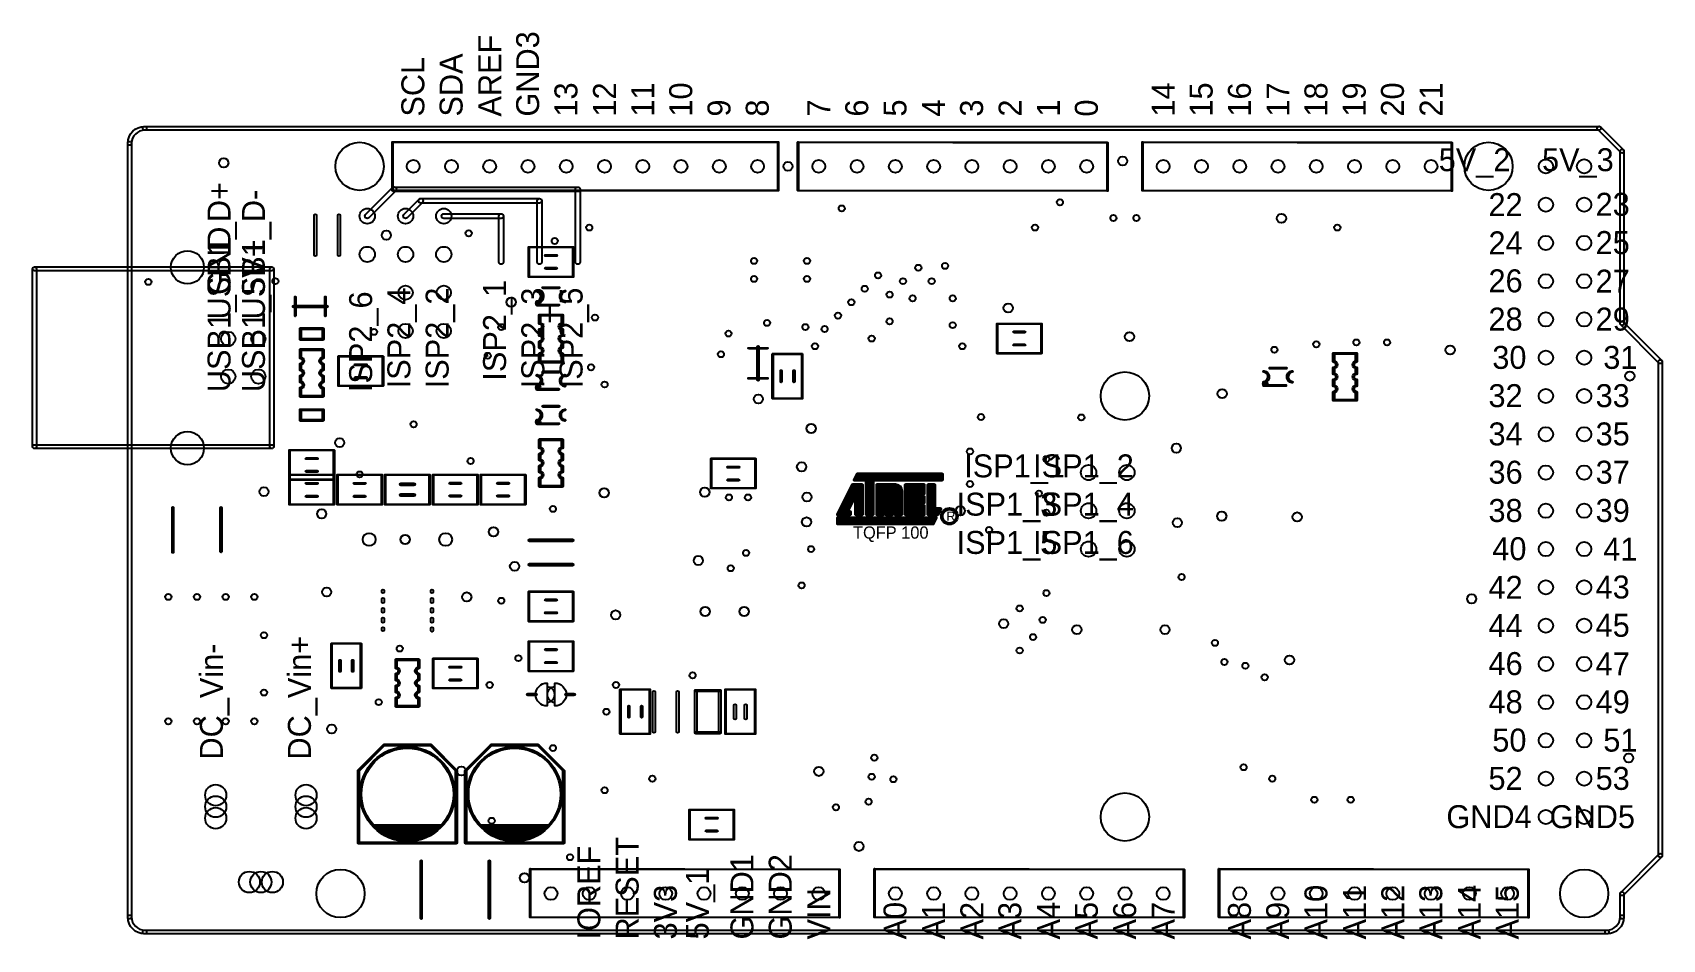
# Model space of a CAD drawing. Header units: inches. Extents: x -0.9 to 3.36, y -0.26 to 2.11.
import ezdxf

# ---------------------------------------------------------------- set-up
doc = ezdxf.new("R2010")
doc.units = ezdxf.units.IN
doc.header["$MEASUREMENT"] = 0
for name, color, linetype, lineweight in [('114', 7, 'Continuous', 0), ('20', 7, 'Continuous', 0), ('39', 7, 'Continuous', 0), ('44', 7, 'Continuous', 0), ('51', 7, 'Continuous', 0)]:
    doc.layers.add(name, color=color, linetype=linetype, lineweight=lineweight)

msp = doc.modelspace()

# ---------------------------------------------------------------- texts
at = {"layer": '114', "char_height": 0.2, "attachment_point": 7, "rotation": 90}
for s, insert in [('\\C1;\\FMyriad Pro|b0|i0|c1;\\H0.060000;\\W1.000000;AREF', (0.3246, 1.8879)), ('\\C1;\\FMyriad Pro|b0|i0|c1;\\H0.060000;\\W1.000000;GND3', (0.4246, 1.8879)), ('\\C1;\\FMyriad Pro|b0|i0|c1;\\H0.060000;\\W1.000000;SDA', (0.2246, 1.8879)), ('\\C1;\\FMyriad Pro|b0|i0|c1;\\H0.060000;\\W1.000000;SCL', (0.1246, 1.8879)), ('\\C1;\\FMyriad Pro|b0|i0|c1;\\H0.060000;\\W1.000000;13', (0.5246, 1.8879)), ('\\C1;\\FMyriad Pro|b0|i0|c1;\\H0.060000;\\W1.000000;12', (0.6246, 1.8879)), ('\\C1;\\FMyriad Pro|b0|i0|c1;\\H0.060000;\\W1.000000;11', (0.7246, 1.8879)), ('\\C1;\\FMyriad Pro|b0|i0|c1;\\H0.060000;\\W1.000000;10', (0.8246, 1.8879)), ('\\C1;\\FMyriad Pro|b0|i0|c1;\\H0.060000;\\W1.000000;14', (2.0846, 1.8879)), ('\\C1;\\FMyriad Pro|b0|i0|c1;\\H0.060000;\\W1.000000;15', (2.1846, 1.8879)), ('\\C1;\\FMyriad Pro|b0|i0|c1;\\H0.060000;\\W1.000000;16', (2.2846, 1.8879)), ('\\C1;\\FMyriad Pro|b0|i0|c1;\\H0.060000;\\W1.000000;17', (2.3846, 1.8879)), ('\\C1;\\FMyriad Pro|b0|i0|c1;\\H0.060000;\\W1.000000;18', (2.4846, 1.8879)), ('\\C1;\\FMyriad Pro|b0|i0|c1;\\H0.060000;\\W1.000000;19', (2.5846, 1.8879)), ('\\C1;\\FMyriad Pro|b0|i0|c1;\\H0.060000;\\W1.000000;20', (2.6846, 1.8879)), ('\\C1;\\FMyriad Pro|b0|i0|c1;\\H0.060000;\\W1.000000;21', (2.7846, 1.8879)), ('\\C1;\\FMyriad Pro|b0|i0|c1;\\H0.060000;\\W1.000000;9', (0.9246, 1.8879)), ('\\C1;\\FMyriad Pro|b0|i0|c1;\\H0.060000;\\W1.000000;8', (1.0246, 1.8879)), ('\\C1;\\FMyriad Pro|b0|i0|c1;\\H0.060000;\\W1.000000;7', (1.1846, 1.8879)), ('\\C1;\\FMyriad Pro|b0|i0|c1;\\H0.060000;\\W1.000000;6', (1.2846, 1.8879)), ('\\C1;\\FMyriad Pro|b0|i0|c1;\\H0.060000;\\W1.000000;5', (1.3846, 1.8879)), ('\\C1;\\FMyriad Pro|b0|i0|c1;\\H0.060000;\\W1.000000;4', (1.4846, 1.8879)), ('\\C1;\\FMyriad Pro|b0|i0|c1;\\H0.060000;\\W1.000000;3', (1.5846, 1.8879)), ('\\C1;\\FMyriad Pro|b0|i0|c1;\\H0.060000;\\W1.000000;2', (1.6846, 1.8879)), ('\\C1;\\FMyriad Pro|b0|i0|c1;\\H0.060000;\\W1.000000;1', (1.7846, 1.8879)), ('\\C1;\\FMyriad Pro|b0|i0|c1;\\H0.060000;\\W1.000000;0', (1.8846, 1.8879)), ('\\C1;\\FMyriad Pro|b0|i0|c1;\\H0.060000;\\W1.000000;USB1_D+', (-0.3654, 1.3579)), ('\\C1;\\FMyriad Pro|b0|i0|c1;\\H0.060000;\\W1.000000;USB1_D-', (-0.2754, 1.3579)), ('\\C1;\\FMyriad Pro|b0|i0|c1;\\H0.060000;\\W1.000000;USB1_GND', (-0.3654, 1.1679)), ('\\C1;\\FMyriad Pro|b0|i0|c1;\\H0.060000;\\W1.000000;USB1_5V+', (-0.2754, 1.1679)), ('\\C1;\\FMyriad Pro|b0|i0|c1;\\H0.060000;\\W1.000000;ISP2_1', (0.3546, 1.1979)), ('\\C1;\\FMyriad Pro|b0|i0|c1;\\H0.060000;\\W1.000000;ISP2_6', (0.0046, 1.1679)), ('\\C1;\\FMyriad Pro|b0|i0|c1;\\H0.060000;\\W1.000000;ISP2_4', (0.1046, 1.1779)), ('\\C1;\\FMyriad Pro|b0|i0|c1;\\H0.060000;\\W1.000000;ISP2_2', (0.2046, 1.1779)), ('\\C1;\\FMyriad Pro|b0|i0|c1;\\H0.060000;\\W1.000000;ISP2_3', (0.4546, 1.1779)), ('\\C1;\\FMyriad Pro|b0|i0|c1;\\H0.060000;\\W1.000000;ISP2_5', (0.5546, 1.1779)), ('\\C1;\\FMyriad Pro|b0|i0|c1;\\H0.060000;\\W1.000000;DC_Vin+', (-0.1554, 0.2079)), ('\\C1;\\FMyriad Pro|b0|i0|c1;\\H0.060000;\\W1.000000;DC_Vin-', (-0.3854, 0.2079)), ('\\C1;\\FMyriad Pro|b0|i0|c1;\\H0.060000;\\W1.000000;RESET', (0.6846, -0.2621)), ('\\C1;\\FMyriad Pro|b0|i0|c1;\\H0.060000;\\W1.000000;IOREF', (0.5846, -0.2621)), ('\\C1;\\FMyriad Pro|b0|i0|c1;\\H0.060000;\\W1.000000;5V_1', (0.8846, -0.2621)), ('\\C1;\\FMyriad Pro|b0|i0|c1;\\H0.060000;\\W1.000000;GND1', (0.9846, -0.2621)), ('\\C1;\\FMyriad Pro|b0|i0|c1;\\H0.060000;\\W1.000000;GND2', (1.0846, -0.2621)), ('\\C1;\\FMyriad Pro|b0|i0|c1;\\H0.060000;\\W1.000000;3V3', (0.7846, -0.2621)), ('\\C1;\\FMyriad Pro|b0|i0|c1;\\H0.060000;\\W1.000000;A10', (2.4846, -0.2621)), ('\\C1;\\FMyriad Pro|b0|i0|c1;\\H0.060000;\\W1.000000;A11', (2.5846, -0.2621)), ('\\C1;\\FMyriad Pro|b0|i0|c1;\\H0.060000;\\W1.000000;A12', (2.6846, -0.2621)), ('\\C1;\\FMyriad Pro|b0|i0|c1;\\H0.060000;\\W1.000000;A13', (2.7846, -0.2621)), ('\\C1;\\FMyriad Pro|b0|i0|c1;\\H0.060000;\\W1.000000;A14', (2.8846, -0.2621)), ('\\C1;\\FMyriad Pro|b0|i0|c1;\\H0.060000;\\W1.000000;A15', (2.9846, -0.2621)), ('\\C1;\\FMyriad Pro|b0|i0|c1;\\H0.060000;\\W1.000000;VIN', (1.1846, -0.2621)), ('\\C1;\\FMyriad Pro|b0|i0|c1;\\H0.060000;\\W1.000000;A0', (1.3846, -0.2621)), ('\\C1;\\FMyriad Pro|b0|i0|c1;\\H0.060000;\\W1.000000;A1', (1.4846, -0.2621)), ('\\C1;\\FMyriad Pro|b0|i0|c1;\\H0.060000;\\W1.000000;A2', (1.5846, -0.2621)), ('\\C1;\\FMyriad Pro|b0|i0|c1;\\H0.060000;\\W1.000000;A3', (1.6846, -0.2621)), ('\\C1;\\FMyriad Pro|b0|i0|c1;\\H0.060000;\\W1.000000;A4', (1.7846, -0.2621)), ('\\C1;\\FMyriad Pro|b0|i0|c1;\\H0.060000;\\W1.000000;A5', (1.8846, -0.2621)), ('\\C1;\\FMyriad Pro|b0|i0|c1;\\H0.060000;\\W1.000000;A6', (1.9846, -0.2621)), ('\\C1;\\FMyriad Pro|b0|i0|c1;\\H0.060000;\\W1.000000;A7', (2.0846, -0.2621)), ('\\C1;\\FMyriad Pro|b0|i0|c1;\\H0.060000;\\W1.000000;A8', (2.2846, -0.2621)), ('\\C1;\\FMyriad Pro|b0|i0|c1;\\H0.060000;\\W1.000000;A9', (2.3846, -0.2621))]:
    msp.add_mtext(s, dxfattribs=dict(at, insert=insert))
at = {"layer": '114', "char_height": 0.2, "attachment_point": 7}
for s, insert in [('\\C1;\\FMyriad Pro|b0|i0|c1;\\H0.060000;\\W1.000000;5V_2', (2.7746, 1.7279)), ('\\C1;\\FMyriad Pro|b0|i0|c1;\\H0.060000;\\W1.000000;5V_3', (3.0446, 1.7279)), ('\\C1;\\FMyriad Pro|b0|i0|c1;\\H0.060000;\\W1.000000;22', (2.9046, 1.6279)), ('\\C1;\\FMyriad Pro|b0|i0|c1;\\H0.060000;\\W1.000000;23', (3.1846, 1.6279)), ('\\C1;\\FMyriad Pro|b0|i0|c1;\\H0.060000;\\W1.000000;24', (2.9046, 1.5279)), ('\\C1;\\FMyriad Pro|b0|i0|c1;\\H0.060000;\\W1.000000;25', (3.1846, 1.5279)), ('\\C1;\\FMyriad Pro|b0|i0|c1;\\H0.060000;\\W1.000000;26', (2.9046, 1.4279)), ('\\C1;\\FMyriad Pro|b0|i0|c1;\\H0.060000;\\W1.000000;27', (3.1846, 1.4279)), ('\\C1;\\FMyriad Pro|b0|i0|c1;\\H0.060000;\\W1.000000;28', (2.9046, 1.3279)), ('\\C1;\\FMyriad Pro|b0|i0|c1;\\H0.060000;\\W1.000000;29', (3.1846, 1.3279)), ('\\C1;\\FMyriad Pro|b0|i0|c1;\\H0.060000;\\W1.000000;30', (2.9146, 1.2279)), ('\\C1;\\FMyriad Pro|b0|i0|c1;\\H0.060000;\\W1.000000;31', (3.2046, 1.2279)), ('\\C1;\\FMyriad Pro|b0|i0|c1;\\H0.060000;\\W1.000000;32', (2.9046, 1.1279)), ('\\C1;\\FMyriad Pro|b0|i0|c1;\\H0.060000;\\W1.000000;33', (3.1846, 1.1279)), ('\\C1;\\FMyriad Pro|b0|i0|c1;\\H0.060000;\\W1.000000;34', (2.9046, 1.0279)), ('\\C1;\\FMyriad Pro|b0|i0|c1;\\H0.060000;\\W1.000000;35', (3.1846, 1.0279)), ('\\C1;\\FMyriad Pro|b0|i0|c1;\\H0.060000;\\W1.000000;ISP1_1', (1.5346, 0.9279)), ('\\C1;\\FMyriad Pro|b0|i0|c1;\\H0.060000;\\W1.000000;ISP1_2', (1.7146, 0.9279)), ('\\C1;\\FMyriad Pro|b0|i0|c1;\\H0.060000;\\W1.000000;36', (2.9046, 0.9279)), ('\\C1;\\FMyriad Pro|b0|i0|c1;\\H0.060000;\\W1.000000;37', (3.1846, 0.9279)), ('\\C1;\\FMyriad Pro|b0|i0|c1;\\H0.060000;\\W1.000000;ISP1_3', (1.5146, 0.8279)), ('\\C1;\\FMyriad Pro|b0|i0|c1;\\H0.060000;\\W1.000000;ISP1_4', (1.7146, 0.8279)), ('\\C1;\\FMyriad Pro|b0|i0|c1;\\H0.060000;\\W1.000000;38', (2.9046, 0.8279)), ('\\C1;\\FMyriad Pro|b0|i0|c1;\\H0.060000;\\W1.000000;39', (3.1846, 0.8279)), ('\\C1;\\FMyriad Pro|b0|i0|c1;\\H0.060000;\\W1.000000;ISP1_5', (1.5146, 0.7279)), ('\\C1;\\FMyriad Pro|b0|i0|c1;\\H0.060000;\\W1.000000;ISP1_6', (1.7146, 0.7279)), ('\\C1;\\FMyriad Pro|b0|i0|c1;\\H0.060000;\\W1.000000;40', (2.9146, 0.7279)), ('\\C1;\\FMyriad Pro|b0|i0|c1;\\H0.060000;\\W1.000000;41', (3.2046, 0.7279)), ('\\C1;\\FMyriad Pro|b0|i0|c1;\\H0.060000;\\W1.000000;42', (2.9046, 0.6279)), ('\\C1;\\FMyriad Pro|b0|i0|c1;\\H0.060000;\\W1.000000;43', (3.1846, 0.6279)), ('\\C1;\\FMyriad Pro|b0|i0|c1;\\H0.060000;\\W1.000000;44', (2.9046, 0.5279)), ('\\C1;\\FMyriad Pro|b0|i0|c1;\\H0.060000;\\W1.000000;45', (3.1846, 0.5279)), ('\\C1;\\FMyriad Pro|b0|i0|c1;\\H0.060000;\\W1.000000;46', (2.9046, 0.4279)), ('\\C1;\\FMyriad Pro|b0|i0|c1;\\H0.060000;\\W1.000000;47', (3.1846, 0.4279)), ('\\C1;\\FMyriad Pro|b0|i0|c1;\\H0.060000;\\W1.000000;48', (2.9046, 0.3279)), ('\\C1;\\FMyriad Pro|b0|i0|c1;\\H0.060000;\\W1.000000;49', (3.1846, 0.3279)), ('\\C1;\\FMyriad Pro|b0|i0|c1;\\H0.060000;\\W1.000000;50', (2.9146, 0.2279)), ('\\C1;\\FMyriad Pro|b0|i0|c1;\\H0.060000;\\W1.000000;51', (3.2046, 0.2279)), ('\\C1;\\FMyriad Pro|b0|i0|c1;\\H0.060000;\\W1.000000;52', (2.9046, 0.1279)), ('\\C1;\\FMyriad Pro|b0|i0|c1;\\H0.060000;\\W1.000000;53', (3.1846, 0.1279)), ('\\C1;\\FMyriad Pro|b0|i0|c1;\\H0.060000;\\W1.000000;GND4', (2.7946, 0.0279)), ('\\C1;\\FMyriad Pro|b0|i0|c1;\\H0.060000;\\W1.000000;GND5', (3.0646, 0.0279))]:
    msp.add_mtext(s, dxfattribs=dict(at, insert=insert))
at = {"layer": '51', "char_height": 0.2, "attachment_point": 7}
for s, insert in [('\\C254;\\FMyriad Pro|b0|i0|c1;\\H0.024000;\\W1.000000;R', (1.4881, 0.8318)), ('\\C254;\\FMyriad Pro|b0|i0|c1;\\H0.032000;\\W1.000000;TQFP 100', (1.244, 0.7763))]:
    msp.add_mtext(s, dxfattribs=dict(at, insert=insert))

# ---------------------------------------------------------------- linework, layer by layer
at = {"layer": '114', "color": 1, "lineweight": 25}
for points in [[(-0.0211, 1.6237), (-0.0211, 1.6237), (0.0489, 1.6937), (0.0489, 1.6937), (0.0512, 1.696), (0.0512, 1.6998), (0.0489, 1.7022), (0.0465, 1.7045), (0.0427, 1.7045), (0.0404, 1.7022), (0.0404, 1.7022), (-0.0296, 1.6322), (-0.0296, 1.6322), (-0.032, 1.6298), (-0.032, 1.626), (-0.0296, 1.6237), (-0.0273, 1.6213), (-0.0235, 1.6213), (-0.0211, 1.6237)], [(0.0446, 1.6919), (0.0446, 1.6919), (0.5246, 1.6919), (0.5246, 1.6919), (0.5279, 1.6919), (0.5306, 1.6946), (0.5306, 1.6979), (0.5306, 1.7012), (0.5279, 1.7039), (0.5246, 1.7039), (0.5246, 1.7039), (0.0446, 1.7039), (0.0446, 1.7039), (0.0413, 1.7039), (0.0386, 1.7012), (0.0386, 1.6979), (0.0386, 1.6946), (0.0413, 1.6919), (0.0446, 1.6919)], [(0.5186, 1.6979), (0.5186, 1.6979), (0.5186, 1.5079), (0.5186, 1.5079), (0.5186, 1.5046), (0.5213, 1.5019), (0.5246, 1.5019), (0.5279, 1.5019), (0.5306, 1.5046), (0.5306, 1.5079), (0.5306, 1.5079), (0.5306, 1.6979), (0.5306, 1.6979), (0.5306, 1.7012), (0.5279, 1.7039), (0.5246, 1.7039), (0.5213, 1.7039), (0.5186, 1.7012), (0.5186, 1.6979)], [(0.0789, 1.6237), (0.0789, 1.6237), (0.1189, 1.6637), (0.1189, 1.6637), (0.1212, 1.666), (0.1212, 1.6698), (0.1189, 1.6722), (0.1165, 1.6745), (0.1127, 1.6745), (0.1104, 1.6722), (0.1104, 1.6722), (0.0704, 1.6322), (0.0704, 1.6322), (0.068, 1.6298), (0.068, 1.626), (0.0704, 1.6237), (0.0727, 1.6213), (0.0765, 1.6213), (0.0789, 1.6237)], [(0.1146, 1.6619), (0.1146, 1.6619), (0.4246, 1.6619), (0.4246, 1.6619), (0.4279, 1.6619), (0.4306, 1.6646), (0.4306, 1.6679), (0.4306, 1.6712), (0.4279, 1.6739), (0.4246, 1.6739), (0.4246, 1.6739), (0.1146, 1.6739), (0.1146, 1.6739), (0.1113, 1.6739), (0.1086, 1.6712), (0.1086, 1.6679), (0.1086, 1.6646), (0.1113, 1.6619), (0.1146, 1.6619)], [(0.4186, 1.6679), (0.4186, 1.6679), (0.4186, 1.5079), (0.4186, 1.5079), (0.4186, 1.5046), (0.4213, 1.5019), (0.4246, 1.5019), (0.4279, 1.5019), (0.4306, 1.5046), (0.4306, 1.5079), (0.4306, 1.5079), (0.4306, 1.6679), (0.4306, 1.6679), (0.4306, 1.6712), (0.4279, 1.6739), (0.4246, 1.6739), (0.4213, 1.6739), (0.4186, 1.6712), (0.4186, 1.6679)], [(0.1746, 1.6219), (0.1746, 1.6219), (0.3246, 1.6219), (0.3246, 1.6219), (0.3279, 1.6219), (0.3306, 1.6246), (0.3306, 1.6279), (0.3306, 1.6312), (0.3279, 1.6339), (0.3246, 1.6339), (0.3246, 1.6339), (0.1746, 1.6339), (0.1746, 1.6339), (0.1713, 1.6339), (0.1686, 1.6312), (0.1686, 1.6279), (0.1686, 1.6246), (0.1713, 1.6219), (0.1746, 1.6219)], [(0.3186, 1.6279), (0.3186, 1.6279), (0.3186, 1.5079), (0.3186, 1.5079), (0.3186, 1.5046), (0.3213, 1.5019), (0.3246, 1.5019), (0.3279, 1.5019), (0.3306, 1.5046), (0.3306, 1.5079), (0.3306, 1.5079), (0.3306, 1.6279), (0.3306, 1.6279), (0.3306, 1.6312), (0.3279, 1.6339), (0.3246, 1.6339), (0.3213, 1.6339), (0.3186, 1.6312), (0.3186, 1.6279)]]:
    msp.add_open_spline(points, degree=3, knots=[0, 0, 0, 0, 1, 1, 1, 2, 2, 2, 3, 3, 3, 4, 4, 4, 5, 5, 5, 6, 6, 6, 6], dxfattribs=at)
at = {"layer": '20', "color": 53, "lineweight": 25}
for centre in [(-0.0454, 1.7579), (2.9046, 1.7579), (1.9546, 1.1579), (1.9546, 0.0579), (-0.0954, -0.1421), (3.1546, -0.1421)]:
    msp.add_circle(centre, 0.063, dxfattribs=at)
for points, knots in [([(-0.607, 1.8524), (-0.6042, 1.8524), (-0.602, 1.8547), (-0.602, 1.8574), (-0.602, 1.8602), (-0.6042, 1.8624), (-0.607, 1.8624), (-0.6315, 1.8624), (-0.6514, 1.8426), (-0.6514, 1.8181), (-0.6514, 1.8181), (-0.6514, 1.8181), (-0.6514, 1.8181), (-0.6514, 1.8153), (-0.6491, 1.8131), (-0.6464, 1.8131), (-0.6436, 1.8131), (-0.6414, 1.8153), (-0.6414, 1.8181), (-0.6414, 1.8181), (-0.6414, 1.8181), (-0.6414, 1.8181), (-0.6414, 1.837), (-0.626, 1.8524), (-0.607, 1.8524)], [0, 0, 0, 0, 1, 1, 1, 2, 2, 2, 3, 3, 3, 4, 4, 4, 5, 5, 5, 6, 6, 6, 7, 7, 7, 8, 8, 8, 8]), ([(-0.607, 1.8524), (-0.607, 1.8524), (3.1936, 1.8524), (3.1936, 1.8524), (3.1964, 1.8524), (3.1986, 1.8547), (3.1986, 1.8574), (3.1986, 1.8602), (3.1964, 1.8624), (3.1936, 1.8624), (3.1936, 1.8624), (-0.607, 1.8624), (-0.607, 1.8624), (-0.6098, 1.8624), (-0.612, 1.8602), (-0.612, 1.8574), (-0.612, 1.8547), (-0.6098, 1.8524), (-0.607, 1.8524)], [0, 0, 0, 0, 1, 1, 1, 2, 2, 2, 3, 3, 3, 4, 4, 4, 5, 5, 5, 6, 6, 6, 6]), ([(3.1901, 1.8539), (3.1901, 1.8539), (3.2501, 1.7939), (3.2501, 1.7939), (3.252, 1.7919), (3.2552, 1.7919), (3.2572, 1.7939), (3.2591, 1.7958), (3.2591, 1.799), (3.2572, 1.801), (3.2572, 1.801), (3.1972, 1.861), (3.1972, 1.861), (3.1952, 1.8629), (3.192, 1.8629), (3.1901, 1.861), (3.1881, 1.859), (3.1881, 1.8558), (3.1901, 1.8539)], [0, 0, 0, 0, 1, 1, 1, 2, 2, 2, 3, 3, 3, 4, 4, 4, 5, 5, 5, 6, 6, 6, 6]), ([(-0.6414, -0.2032), (-0.6414, -0.2032), (-0.6414, 1.8181), (-0.6414, 1.8181), (-0.6414, 1.8208), (-0.6436, 1.8231), (-0.6464, 1.8231), (-0.6491, 1.8231), (-0.6514, 1.8208), (-0.6514, 1.8181), (-0.6514, 1.8181), (-0.6514, -0.2032), (-0.6514, -0.2032), (-0.6514, -0.206), (-0.6491, -0.2082), (-0.6464, -0.2082), (-0.6436, -0.2082), (-0.6414, -0.206), (-0.6414, -0.2032)], [0, 0, 0, 0, 1, 1, 1, 2, 2, 2, 3, 3, 3, 4, 4, 4, 5, 5, 5, 6, 6, 6, 6]), ([(3.2486, 1.7974), (3.2486, 1.7974), (3.2486, 1.3474), (3.2486, 1.3474), (3.2486, 1.3447), (3.2509, 1.3424), (3.2536, 1.3424), (3.2564, 1.3424), (3.2586, 1.3447), (3.2586, 1.3474), (3.2586, 1.3474), (3.2586, 1.7974), (3.2586, 1.7974), (3.2586, 1.8002), (3.2564, 1.8024), (3.2536, 1.8024), (3.2509, 1.8024), (3.2486, 1.8002), (3.2486, 1.7974)], [0, 0, 0, 0, 1, 1, 1, 2, 2, 2, 3, 3, 3, 4, 4, 4, 5, 5, 5, 6, 6, 6, 6]), ([(3.2501, 1.3439), (3.2501, 1.3439), (3.3501, 1.2439), (3.3501, 1.2439), (3.352, 1.2419), (3.3552, 1.2419), (3.3572, 1.2439), (3.3591, 1.2458), (3.3591, 1.249), (3.3572, 1.251), (3.3572, 1.251), (3.2572, 1.351), (3.2572, 1.351), (3.2552, 1.3529), (3.252, 1.3529), (3.2501, 1.351), (3.2481, 1.349), (3.2481, 1.3458), (3.2501, 1.3439)], [0, 0, 0, 0, 1, 1, 1, 2, 2, 2, 3, 3, 3, 4, 4, 4, 5, 5, 5, 6, 6, 6, 6]), ([(3.3486, 1.2474), (3.3486, 1.2474), (3.3486, -0.0426), (3.3486, -0.0426), (3.3486, -0.0453), (3.3509, -0.0476), (3.3536, -0.0476), (3.3564, -0.0476), (3.3586, -0.0453), (3.3586, -0.0426), (3.3586, -0.0426), (3.3586, 1.2474), (3.3586, 1.2474), (3.3586, 1.2502), (3.3564, 1.2524), (3.3536, 1.2524), (3.3509, 1.2524), (3.3486, 1.2502), (3.3486, 1.2474)], [0, 0, 0, 0, 1, 1, 1, 2, 2, 2, 3, 3, 3, 4, 4, 4, 5, 5, 5, 6, 6, 6, 6]), ([(3.3501, -0.039), (3.3501, -0.039), (3.2501, -0.139), (3.2501, -0.139), (3.2481, -0.141), (3.2481, -0.1442), (3.2501, -0.1461), (3.252, -0.1481), (3.2552, -0.1481), (3.2572, -0.1461), (3.2572, -0.1461), (3.3572, -0.0461), (3.3572, -0.0461), (3.3591, -0.0442), (3.3591, -0.041), (3.3572, -0.039), (3.3552, -0.0371), (3.352, -0.0371), (3.3501, -0.039)], [0, 0, 0, 0, 1, 1, 1, 2, 2, 2, 3, 3, 3, 4, 4, 4, 5, 5, 5, 6, 6, 6, 6]), ([(3.2486, -0.1426), (3.2486, -0.1426), (3.2486, -0.2032), (3.2486, -0.2032), (3.2486, -0.206), (3.2509, -0.2082), (3.2536, -0.2082), (3.2564, -0.2082), (3.2586, -0.206), (3.2586, -0.2032), (3.2586, -0.2032), (3.2586, -0.1426), (3.2586, -0.1426), (3.2586, -0.1398), (3.2564, -0.1376), (3.2536, -0.1376), (3.2509, -0.1376), (3.2486, -0.1398), (3.2486, -0.1426)], [0, 0, 0, 0, 1, 1, 1, 2, 2, 2, 3, 3, 3, 4, 4, 4, 5, 5, 5, 6, 6, 6, 6]), ([(-0.6414, -0.2032), (-0.6414, -0.2004), (-0.6436, -0.1982), (-0.6464, -0.1982), (-0.6491, -0.1982), (-0.6514, -0.2004), (-0.6514, -0.2032), (-0.6514, -0.2277), (-0.6315, -0.2476), (-0.607, -0.2476), (-0.607, -0.2476), (-0.607, -0.2476), (-0.607, -0.2476), (-0.6042, -0.2476), (-0.602, -0.2453), (-0.602, -0.2426), (-0.602, -0.2398), (-0.6042, -0.2376), (-0.607, -0.2376), (-0.607, -0.2376), (-0.607, -0.2376), (-0.607, -0.2376), (-0.626, -0.2376), (-0.6414, -0.2222), (-0.6414, -0.2032)], [0, 0, 0, 0, 1, 1, 1, 2, 2, 2, 3, 3, 3, 4, 4, 4, 5, 5, 5, 6, 6, 6, 7, 7, 7, 8, 8, 8, 8]), ([(3.2143, -0.2376), (3.2115, -0.2376), (3.2093, -0.2398), (3.2093, -0.2426), (3.2093, -0.2453), (3.2115, -0.2476), (3.2143, -0.2476), (3.2388, -0.2476), (3.2586, -0.2277), (3.2586, -0.2032), (3.2586, -0.2032), (3.2586, -0.2032), (3.2586, -0.2032), (3.2586, -0.2004), (3.2564, -0.1982), (3.2536, -0.1982), (3.2509, -0.1982), (3.2486, -0.2004), (3.2486, -0.2032), (3.2486, -0.2032), (3.2486, -0.2032), (3.2486, -0.2032), (3.2486, -0.2222), (3.2332, -0.2376), (3.2143, -0.2376)], [0, 0, 0, 0, 1, 1, 1, 2, 2, 2, 3, 3, 3, 4, 4, 4, 5, 5, 5, 6, 6, 6, 7, 7, 7, 8, 8, 8, 8]), ([(3.2143, -0.2376), (3.2143, -0.2376), (-0.607, -0.2376), (-0.607, -0.2376), (-0.6098, -0.2376), (-0.612, -0.2398), (-0.612, -0.2426), (-0.612, -0.2453), (-0.6098, -0.2476), (-0.607, -0.2476), (-0.607, -0.2476), (3.2143, -0.2476), (3.2143, -0.2476), (3.217, -0.2476), (3.2193, -0.2453), (3.2193, -0.2426), (3.2193, -0.2398), (3.217, -0.2376), (3.2143, -0.2376)], [0, 0, 0, 0, 1, 1, 1, 2, 2, 2, 3, 3, 3, 4, 4, 4, 5, 5, 5, 6, 6, 6, 6])]:
    msp.add_open_spline(points, degree=3, knots=knots, dxfattribs=at)
at = {"layer": '39', "color": 12, "lineweight": 25}
for points in [[(0.0407, 1.8199), (0.0407, 1.8199), (1.0486, 1.8199), (1.0486, 1.8199), (1.0491, 1.8199), (1.0496, 1.8204), (1.0496, 1.8209), (1.0496, 1.8215), (1.0491, 1.8219), (1.0486, 1.8219), (1.0486, 1.8219), (0.0407, 1.8219), (0.0407, 1.8219), (0.0402, 1.8219), (0.0397, 1.8215), (0.0397, 1.8209), (0.0397, 1.8204), (0.0402, 1.8199), (0.0407, 1.8199)], [(0.0417, 1.6949), (0.0417, 1.6949), (0.0417, 1.8209), (0.0417, 1.8209), (0.0417, 1.8215), (0.0412, 1.8219), (0.0407, 1.8219), (0.0402, 1.8219), (0.0397, 1.8215), (0.0397, 1.8209), (0.0397, 1.8209), (0.0397, 1.6949), (0.0397, 1.6949), (0.0397, 1.6944), (0.0402, 1.694), (0.0407, 1.694), (0.0412, 1.694), (0.0417, 1.6944), (0.0417, 1.6949)], [(1.0476, 1.8209), (1.0476, 1.8209), (1.0476, 1.6949), (1.0476, 1.6949), (1.0476, 1.6944), (1.048, 1.694), (1.0486, 1.694), (1.0491, 1.694), (1.0496, 1.6944), (1.0496, 1.6949), (1.0496, 1.6949), (1.0496, 1.8209), (1.0496, 1.8209), (1.0496, 1.8215), (1.0491, 1.8219), (1.0486, 1.8219), (1.048, 1.8219), (1.0476, 1.8215), (1.0476, 1.8209)], [(1.1013, 1.6949), (1.1013, 1.6949), (1.1013, 1.8209), (1.1013, 1.8209), (1.1013, 1.8215), (1.1008, 1.8219), (1.1003, 1.8219), (1.0998, 1.8219), (1.0993, 1.8215), (1.0993, 1.8209), (1.0993, 1.8209), (1.0993, 1.6949), (1.0993, 1.6949), (1.0993, 1.6944), (1.0998, 1.694), (1.1003, 1.694), (1.1008, 1.694), (1.1013, 1.6944), (1.1013, 1.6949)], [(1.1003, 1.8199), (1.1003, 1.8199), (1.909, 1.8188), (1.909, 1.8188), (1.9095, 1.8188), (1.9099, 1.8192), (1.9099, 1.8197), (1.9099, 1.8203), (1.9095, 1.8207), (1.909, 1.8207), (1.909, 1.8207), (1.1003, 1.8219), (1.1003, 1.8219), (1.0998, 1.8219), (1.0993, 1.8215), (1.0993, 1.8209), (1.0993, 1.8204), (1.0998, 1.8199), (1.1003, 1.8199)], [(1.908, 1.8197), (1.908, 1.8197), (1.908, 1.6938), (1.908, 1.6938), (1.908, 1.6932), (1.9084, 1.6928), (1.909, 1.6928), (1.9095, 1.6928), (1.9099, 1.6932), (1.9099, 1.6938), (1.9099, 1.6938), (1.9099, 1.8197), (1.9099, 1.8197), (1.9099, 1.8203), (1.9095, 1.8207), (1.909, 1.8207), (1.9084, 1.8207), (1.908, 1.8203), (1.908, 1.8197)], [(2.0013, 1.6949), (2.0013, 1.6949), (2.0013, 1.8209), (2.0013, 1.8209), (2.0013, 1.8215), (2.0008, 1.8219), (2.0003, 1.8219), (1.9998, 1.8219), (1.9993, 1.8215), (1.9993, 1.8209), (1.9993, 1.8209), (1.9993, 1.6949), (1.9993, 1.6949), (1.9993, 1.6944), (1.9998, 1.694), (2.0003, 1.694), (2.0008, 1.694), (2.0013, 1.6944), (2.0013, 1.6949)], [(2.0003, 1.8199), (2.0003, 1.8199), (2.809, 1.8188), (2.809, 1.8188), (2.8095, 1.8188), (2.8099, 1.8192), (2.8099, 1.8197), (2.8099, 1.8203), (2.8095, 1.8207), (2.809, 1.8207), (2.809, 1.8207), (2.0003, 1.8219), (2.0003, 1.8219), (1.9998, 1.8219), (1.9993, 1.8215), (1.9993, 1.8209), (1.9993, 1.8204), (1.9998, 1.8199), (2.0003, 1.8199)], [(2.808, 1.8197), (2.808, 1.8197), (2.808, 1.6938), (2.808, 1.6938), (2.808, 1.6932), (2.8084, 1.6928), (2.809, 1.6928), (2.8095, 1.6928), (2.8099, 1.6932), (2.8099, 1.6938), (2.8099, 1.6938), (2.8099, 1.8197), (2.8099, 1.8197), (2.8099, 1.8203), (2.8095, 1.8207), (2.809, 1.8207), (2.8084, 1.8207), (2.808, 1.8203), (2.808, 1.8197)], [(1.0486, 1.6959), (1.0486, 1.6959), (0.0407, 1.6959), (0.0407, 1.6959), (0.0402, 1.6959), (0.0397, 1.6955), (0.0397, 1.6949), (0.0397, 1.6944), (0.0402, 1.694), (0.0407, 1.694), (0.0407, 1.694), (1.0486, 1.694), (1.0486, 1.694), (1.0491, 1.694), (1.0496, 1.6944), (1.0496, 1.6949), (1.0496, 1.6955), (1.0491, 1.6959), (1.0486, 1.6959)], [(1.909, 1.6947), (1.909, 1.6947), (1.1003, 1.6959), (1.1003, 1.6959), (1.0998, 1.6959), (1.0993, 1.6955), (1.0993, 1.6949), (1.0993, 1.6944), (1.0998, 1.694), (1.1003, 1.694), (1.1003, 1.694), (1.909, 1.6928), (1.909, 1.6928), (1.9095, 1.6928), (1.9099, 1.6932), (1.9099, 1.6938), (1.9099, 1.6943), (1.9095, 1.6947), (1.909, 1.6947)], [(2.809, 1.6947), (2.809, 1.6947), (2.0003, 1.6959), (2.0003, 1.6959), (1.9998, 1.6959), (1.9993, 1.6955), (1.9993, 1.6949), (1.9993, 1.6944), (1.9998, 1.694), (2.0003, 1.694), (2.0003, 1.694), (2.809, 1.6928), (2.809, 1.6928), (2.8095, 1.6928), (2.8099, 1.6932), (2.8099, 1.6938), (2.8099, 1.6943), (2.8095, 1.6947), (2.809, 1.6947)], [(0.3966, 1.5456), (0.3966, 1.5456), (0.5126, 1.5456), (0.5126, 1.5456), (0.5132, 1.5456), (0.5136, 1.5461), (0.5136, 1.5466), (0.5136, 1.5472), (0.5132, 1.5476), (0.5126, 1.5476), (0.5126, 1.5476), (0.3966, 1.5476), (0.3966, 1.5476), (0.3961, 1.5476), (0.3956, 1.5472), (0.3956, 1.5466), (0.3956, 1.5461), (0.3961, 1.5456), (0.3966, 1.5456)], [(0.3976, 1.4692), (0.3976, 1.4692), (0.3976, 1.5466), (0.3976, 1.5466), (0.3976, 1.5472), (0.3972, 1.5476), (0.3966, 1.5476), (0.3961, 1.5476), (0.3956, 1.5472), (0.3956, 1.5466), (0.3956, 1.5466), (0.3956, 1.4692), (0.3956, 1.4692), (0.3956, 1.4687), (0.3961, 1.4682), (0.3966, 1.4682), (0.3972, 1.4682), (0.3976, 1.4687), (0.3976, 1.4692)], [(0.5116, 1.5466), (0.5116, 1.5466), (0.5116, 1.4692), (0.5116, 1.4692), (0.5116, 1.4687), (0.5121, 1.4682), (0.5126, 1.4682), (0.5132, 1.4682), (0.5136, 1.4687), (0.5136, 1.4692), (0.5136, 1.4692), (0.5136, 1.5466), (0.5136, 1.5466), (0.5136, 1.5472), (0.5132, 1.5476), (0.5126, 1.5476), (0.5121, 1.5476), (0.5116, 1.5472), (0.5116, 1.5466)], [(0.5126, 1.4702), (0.5126, 1.4702), (0.3966, 1.4702), (0.3966, 1.4702), (0.3961, 1.4702), (0.3956, 1.4698), (0.3956, 1.4692), (0.3956, 1.4687), (0.3961, 1.4682), (0.3966, 1.4682), (0.3966, 1.4682), (0.5126, 1.4682), (0.5126, 1.4682), (0.5132, 1.4682), (0.5136, 1.4687), (0.5136, 1.4692), (0.5136, 1.4698), (0.5132, 1.4702), (0.5126, 1.4702)], [(1.6206, 1.3456), (1.6206, 1.3456), (1.7366, 1.3456), (1.7366, 1.3456), (1.7372, 1.3456), (1.7376, 1.3461), (1.7376, 1.3466), (1.7376, 1.3472), (1.7372, 1.3476), (1.7366, 1.3476), (1.7366, 1.3476), (1.6206, 1.3476), (1.6206, 1.3476), (1.6201, 1.3476), (1.6196, 1.3472), (1.6196, 1.3466), (1.6196, 1.3461), (1.6201, 1.3456), (1.6206, 1.3456)], [(1.6216, 1.2692), (1.6216, 1.2692), (1.6216, 1.3466), (1.6216, 1.3466), (1.6216, 1.3472), (1.6212, 1.3476), (1.6206, 1.3476), (1.6201, 1.3476), (1.6196, 1.3472), (1.6196, 1.3466), (1.6196, 1.3466), (1.6196, 1.2692), (1.6196, 1.2692), (1.6196, 1.2687), (1.6201, 1.2682), (1.6206, 1.2682), (1.6212, 1.2682), (1.6216, 1.2687), (1.6216, 1.2692)], [(1.7356, 1.3466), (1.7356, 1.3466), (1.7356, 1.2692), (1.7356, 1.2692), (1.7356, 1.2687), (1.7361, 1.2682), (1.7366, 1.2682), (1.7372, 1.2682), (1.7376, 1.2687), (1.7376, 1.2692), (1.7376, 1.2692), (1.7376, 1.3466), (1.7376, 1.3466), (1.7376, 1.3472), (1.7372, 1.3476), (1.7366, 1.3476), (1.7361, 1.3476), (1.7356, 1.3472), (1.7356, 1.3466)], [(-0.0994, 1.1842), (-0.0994, 1.1842), (-0.0994, 1.2616), (-0.0994, 1.2616), (-0.0994, 1.2622), (-0.0998, 1.2626), (-0.1004, 1.2626), (-0.1009, 1.2626), (-0.1014, 1.2622), (-0.1014, 1.2616), (-0.1014, 1.2616), (-0.1014, 1.1842), (-0.1014, 1.1842), (-0.1014, 1.1837), (-0.1009, 1.1832), (-0.1004, 1.1832), (-0.0998, 1.1832), (-0.0994, 1.1837), (-0.0994, 1.1842)], [(-0.1004, 1.2606), (-0.1004, 1.2606), (0.0156, 1.2606), (0.0156, 1.2606), (0.0162, 1.2606), (0.0166, 1.2611), (0.0166, 1.2616), (0.0166, 1.2622), (0.0162, 1.2626), (0.0156, 1.2626), (0.0156, 1.2626), (-0.1004, 1.2626), (-0.1004, 1.2626), (-0.1009, 1.2626), (-0.1014, 1.2622), (-0.1014, 1.2616), (-0.1014, 1.2611), (-0.1009, 1.2606), (-0.1004, 1.2606)], [(0.0146, 1.2616), (0.0146, 1.2616), (0.0146, 1.1842), (0.0146, 1.1842), (0.0146, 1.1837), (0.0151, 1.1832), (0.0156, 1.1832), (0.0162, 1.1832), (0.0166, 1.1837), (0.0166, 1.1842), (0.0166, 1.1842), (0.0166, 1.2616), (0.0166, 1.2616), (0.0166, 1.2622), (0.0162, 1.2626), (0.0156, 1.2626), (0.0151, 1.2626), (0.0146, 1.2622), (0.0146, 1.2616)], [(1.0349, 1.1515), (1.0349, 1.1515), (1.0349, 1.2675), (1.0349, 1.2675), (1.0349, 1.2681), (1.0344, 1.2685), (1.0339, 1.2685), (1.0333, 1.2685), (1.0329, 1.2681), (1.0329, 1.2675), (1.0329, 1.2675), (1.0329, 1.1515), (1.0329, 1.1515), (1.0329, 1.151), (1.0333, 1.1505), (1.0339, 1.1505), (1.0344, 1.1505), (1.0349, 1.151), (1.0349, 1.1515)], [(1.0339, 1.2665), (1.0339, 1.2665), (1.1113, 1.2665), (1.1113, 1.2665), (1.1118, 1.2665), (1.1123, 1.267), (1.1123, 1.2675), (1.1123, 1.2681), (1.1118, 1.2685), (1.1113, 1.2685), (1.1113, 1.2685), (1.0339, 1.2685), (1.0339, 1.2685), (1.0333, 1.2685), (1.0329, 1.2681), (1.0329, 1.2675), (1.0329, 1.267), (1.0333, 1.2665), (1.0339, 1.2665)], [(1.1103, 1.2675), (1.1103, 1.2675), (1.1103, 1.1515), (1.1103, 1.1515), (1.1103, 1.151), (1.1107, 1.1505), (1.1113, 1.1505), (1.1118, 1.1505), (1.1123, 1.151), (1.1123, 1.1515), (1.1123, 1.1515), (1.1123, 1.2675), (1.1123, 1.2675), (1.1123, 1.2681), (1.1118, 1.2685), (1.1113, 1.2685), (1.1107, 1.2685), (1.1103, 1.2681), (1.1103, 1.2675)], [(1.7366, 1.2702), (1.7366, 1.2702), (1.6206, 1.2702), (1.6206, 1.2702), (1.6201, 1.2702), (1.6196, 1.2698), (1.6196, 1.2692), (1.6196, 1.2687), (1.6201, 1.2682), (1.6206, 1.2682), (1.6206, 1.2682), (1.7366, 1.2682), (1.7366, 1.2682), (1.7372, 1.2682), (1.7376, 1.2687), (1.7376, 1.2692), (1.7376, 1.2698), (1.7372, 1.2702), (1.7366, 1.2702)], [(0.0156, 1.1852), (0.0156, 1.1852), (-0.1004, 1.1852), (-0.1004, 1.1852), (-0.1009, 1.1852), (-0.1014, 1.1848), (-0.1014, 1.1842), (-0.1014, 1.1837), (-0.1009, 1.1832), (-0.1004, 1.1832), (-0.1004, 1.1832), (0.0156, 1.1832), (0.0156, 1.1832), (0.0162, 1.1832), (0.0166, 1.1837), (0.0166, 1.1842), (0.0166, 1.1848), (0.0162, 1.1852), (0.0156, 1.1852)], [(1.1113, 1.1525), (1.1113, 1.1525), (1.0339, 1.1525), (1.0339, 1.1525), (1.0333, 1.1525), (1.0329, 1.1521), (1.0329, 1.1515), (1.0329, 1.151), (1.0333, 1.1505), (1.0339, 1.1505), (1.0339, 1.1505), (1.1113, 1.1505), (1.1113, 1.1505), (1.1118, 1.1505), (1.1123, 1.151), (1.1123, 1.1515), (1.1123, 1.1521), (1.1118, 1.1525), (1.1113, 1.1525)], [(-0.2274, 0.9392), (-0.2274, 0.9392), (-0.2274, 1.0166), (-0.2274, 1.0166), (-0.2274, 1.0172), (-0.2278, 1.0176), (-0.2284, 1.0176), (-0.2289, 1.0176), (-0.2294, 1.0172), (-0.2294, 1.0166), (-0.2294, 1.0166), (-0.2294, 0.9392), (-0.2294, 0.9392), (-0.2294, 0.9387), (-0.2289, 0.9382), (-0.2284, 0.9382), (-0.2278, 0.9382), (-0.2274, 0.9387), (-0.2274, 0.9392)], [(-0.2284, 1.0156), (-0.2284, 1.0156), (-0.1124, 1.0156), (-0.1124, 1.0156), (-0.1118, 1.0156), (-0.1114, 1.0161), (-0.1114, 1.0166), (-0.1114, 1.0172), (-0.1118, 1.0176), (-0.1124, 1.0176), (-0.1124, 1.0176), (-0.2284, 1.0176), (-0.2284, 1.0176), (-0.2289, 1.0176), (-0.2294, 1.0172), (-0.2294, 1.0166), (-0.2294, 1.0161), (-0.2289, 1.0156), (-0.2284, 1.0156)], [(-0.1134, 1.0166), (-0.1134, 1.0166), (-0.1134, 0.9392), (-0.1134, 0.9392), (-0.1134, 0.9387), (-0.1129, 0.9382), (-0.1124, 0.9382), (-0.1118, 0.9382), (-0.1114, 0.9387), (-0.1114, 0.9392), (-0.1114, 0.9392), (-0.1114, 1.0166), (-0.1114, 1.0166), (-0.1114, 1.0172), (-0.1118, 1.0176), (-0.1124, 1.0176), (-0.1129, 1.0176), (-0.1134, 1.0172), (-0.1134, 1.0166)], [(0.8742, 0.9168), (0.8742, 0.9168), (0.8742, 0.9942), (0.8742, 0.9942), (0.8742, 0.9948), (0.8738, 0.9952), (0.8732, 0.9952), (0.8727, 0.9952), (0.8722, 0.9948), (0.8722, 0.9942), (0.8722, 0.9942), (0.8722, 0.9168), (0.8722, 0.9168), (0.8722, 0.9163), (0.8727, 0.9158), (0.8732, 0.9158), (0.8738, 0.9158), (0.8742, 0.9163), (0.8742, 0.9168)], [(0.8732, 0.9932), (0.8732, 0.9932), (0.9892, 0.9932), (0.9892, 0.9932), (0.9898, 0.9932), (0.9902, 0.9937), (0.9902, 0.9942), (0.9902, 0.9948), (0.9898, 0.9952), (0.9892, 0.9952), (0.9892, 0.9952), (0.8732, 0.9952), (0.8732, 0.9952), (0.8727, 0.9952), (0.8722, 0.9948), (0.8722, 0.9942), (0.8722, 0.9937), (0.8727, 0.9932), (0.8732, 0.9932)], [(0.9882, 0.9942), (0.9882, 0.9942), (0.9882, 0.9168), (0.9882, 0.9168), (0.9882, 0.9163), (0.9887, 0.9158), (0.9892, 0.9158), (0.9898, 0.9158), (0.9902, 0.9163), (0.9902, 0.9168), (0.9902, 0.9168), (0.9902, 0.9942), (0.9902, 0.9942), (0.9902, 0.9948), (0.9898, 0.9952), (0.9892, 0.9952), (0.9887, 0.9952), (0.9882, 0.9948), (0.9882, 0.9942)], [(-0.2274, 0.8742), (-0.2274, 0.8742), (-0.2274, 0.9516), (-0.2274, 0.9516), (-0.2274, 0.9522), (-0.2278, 0.9526), (-0.2284, 0.9526), (-0.2289, 0.9526), (-0.2294, 0.9522), (-0.2294, 0.9516), (-0.2294, 0.9516), (-0.2294, 0.8742), (-0.2294, 0.8742), (-0.2294, 0.8737), (-0.2289, 0.8732), (-0.2284, 0.8732), (-0.2278, 0.8732), (-0.2274, 0.8737), (-0.2274, 0.8742)], [(-0.2284, 0.9506), (-0.2284, 0.9506), (-0.1124, 0.9506), (-0.1124, 0.9506), (-0.1118, 0.9506), (-0.1114, 0.9511), (-0.1114, 0.9516), (-0.1114, 0.9522), (-0.1118, 0.9526), (-0.1124, 0.9526), (-0.1124, 0.9526), (-0.2284, 0.9526), (-0.2284, 0.9526), (-0.2289, 0.9526), (-0.2294, 0.9522), (-0.2294, 0.9516), (-0.2294, 0.9511), (-0.2289, 0.9506), (-0.2284, 0.9506)], [(-0.1124, 0.9402), (-0.1124, 0.9402), (-0.2284, 0.9402), (-0.2284, 0.9402), (-0.2289, 0.9402), (-0.2294, 0.9398), (-0.2294, 0.9392), (-0.2294, 0.9387), (-0.2289, 0.9382), (-0.2284, 0.9382), (-0.2284, 0.9382), (-0.1124, 0.9382), (-0.1124, 0.9382), (-0.1118, 0.9382), (-0.1114, 0.9387), (-0.1114, 0.9392), (-0.1114, 0.9398), (-0.1118, 0.9402), (-0.1124, 0.9402)], [(-0.1134, 0.9516), (-0.1134, 0.9516), (-0.1134, 0.8742), (-0.1134, 0.8742), (-0.1134, 0.8737), (-0.1129, 0.8732), (-0.1124, 0.8732), (-0.1118, 0.8732), (-0.1114, 0.8737), (-0.1114, 0.8742), (-0.1114, 0.8742), (-0.1114, 0.9516), (-0.1114, 0.9516), (-0.1114, 0.9522), (-0.1118, 0.9526), (-0.1124, 0.9526), (-0.1129, 0.9526), (-0.1134, 0.9522), (-0.1134, 0.9516)], [(-0.1024, 0.8742), (-0.1024, 0.8742), (-0.1024, 0.9516), (-0.1024, 0.9516), (-0.1024, 0.9522), (-0.1028, 0.9526), (-0.1034, 0.9526), (-0.1039, 0.9526), (-0.1044, 0.9522), (-0.1044, 0.9516), (-0.1044, 0.9516), (-0.1044, 0.8742), (-0.1044, 0.8742), (-0.1044, 0.8737), (-0.1039, 0.8732), (-0.1034, 0.8732), (-0.1028, 0.8732), (-0.1024, 0.8737), (-0.1024, 0.8742)], [(-0.1034, 0.9506), (-0.1034, 0.9506), (0.0126, 0.9506), (0.0126, 0.9506), (0.0132, 0.9506), (0.0136, 0.9511), (0.0136, 0.9516), (0.0136, 0.9522), (0.0132, 0.9526), (0.0126, 0.9526), (0.0126, 0.9526), (-0.1034, 0.9526), (-0.1034, 0.9526), (-0.1039, 0.9526), (-0.1044, 0.9522), (-0.1044, 0.9516), (-0.1044, 0.9511), (-0.1039, 0.9506), (-0.1034, 0.9506)], [(0.0116, 0.9516), (0.0116, 0.9516), (0.0116, 0.8742), (0.0116, 0.8742), (0.0116, 0.8737), (0.0121, 0.8732), (0.0126, 0.8732), (0.0132, 0.8732), (0.0136, 0.8737), (0.0136, 0.8742), (0.0136, 0.8742), (0.0136, 0.9516), (0.0136, 0.9516), (0.0136, 0.9522), (0.0132, 0.9526), (0.0126, 0.9526), (0.0121, 0.9526), (0.0116, 0.9522), (0.0116, 0.9516)], [(0.0216, 0.9506), (0.0216, 0.9506), (0.1376, 0.9506), (0.1376, 0.9506), (0.1382, 0.9506), (0.1386, 0.9511), (0.1386, 0.9516), (0.1386, 0.9522), (0.1382, 0.9526), (0.1376, 0.9526), (0.1376, 0.9526), (0.0216, 0.9526), (0.0216, 0.9526), (0.0211, 0.9526), (0.0206, 0.9522), (0.0206, 0.9516), (0.0206, 0.9511), (0.0211, 0.9506), (0.0216, 0.9506)], [(0.0226, 0.8742), (0.0226, 0.8742), (0.0226, 0.9516), (0.0226, 0.9516), (0.0226, 0.9522), (0.0222, 0.9526), (0.0216, 0.9526), (0.0211, 0.9526), (0.0206, 0.9522), (0.0206, 0.9516), (0.0206, 0.9516), (0.0206, 0.8742), (0.0206, 0.8742), (0.0206, 0.8737), (0.0211, 0.8732), (0.0216, 0.8732), (0.0222, 0.8732), (0.0226, 0.8737), (0.0226, 0.8742)], [(0.1366, 0.9516), (0.1366, 0.9516), (0.1366, 0.8742), (0.1366, 0.8742), (0.1366, 0.8737), (0.1371, 0.8732), (0.1376, 0.8732), (0.1382, 0.8732), (0.1386, 0.8737), (0.1386, 0.8742), (0.1386, 0.8742), (0.1386, 0.9516), (0.1386, 0.9516), (0.1386, 0.9522), (0.1382, 0.9526), (0.1376, 0.9526), (0.1371, 0.9526), (0.1366, 0.9522), (0.1366, 0.9516)], [(0.1466, 0.9506), (0.1466, 0.9506), (0.2626, 0.9506), (0.2626, 0.9506), (0.2632, 0.9506), (0.2636, 0.9511), (0.2636, 0.9516), (0.2636, 0.9522), (0.2632, 0.9526), (0.2626, 0.9526), (0.2626, 0.9526), (0.1466, 0.9526), (0.1466, 0.9526), (0.1461, 0.9526), (0.1456, 0.9522), (0.1456, 0.9516), (0.1456, 0.9511), (0.1461, 0.9506), (0.1466, 0.9506)], [(0.1476, 0.8742), (0.1476, 0.8742), (0.1476, 0.9516), (0.1476, 0.9516), (0.1476, 0.9522), (0.1472, 0.9526), (0.1466, 0.9526), (0.1461, 0.9526), (0.1456, 0.9522), (0.1456, 0.9516), (0.1456, 0.9516), (0.1456, 0.8742), (0.1456, 0.8742), (0.1456, 0.8737), (0.1461, 0.8732), (0.1466, 0.8732), (0.1472, 0.8732), (0.1476, 0.8737), (0.1476, 0.8742)], [(0.2616, 0.9516), (0.2616, 0.9516), (0.2616, 0.8742), (0.2616, 0.8742), (0.2616, 0.8737), (0.2621, 0.8732), (0.2626, 0.8732), (0.2632, 0.8732), (0.2636, 0.8737), (0.2636, 0.8742), (0.2636, 0.8742), (0.2636, 0.9516), (0.2636, 0.9516), (0.2636, 0.9522), (0.2632, 0.9526), (0.2626, 0.9526), (0.2621, 0.9526), (0.2616, 0.9522), (0.2616, 0.9516)], [(0.2716, 0.9506), (0.2716, 0.9506), (0.3876, 0.9506), (0.3876, 0.9506), (0.3882, 0.9506), (0.3886, 0.9511), (0.3886, 0.9516), (0.3886, 0.9522), (0.3882, 0.9526), (0.3876, 0.9526), (0.3876, 0.9526), (0.2716, 0.9526), (0.2716, 0.9526), (0.2711, 0.9526), (0.2706, 0.9522), (0.2706, 0.9516), (0.2706, 0.9511), (0.2711, 0.9506), (0.2716, 0.9506)], [(0.2726, 0.8742), (0.2726, 0.8742), (0.2726, 0.9516), (0.2726, 0.9516), (0.2726, 0.9522), (0.2722, 0.9526), (0.2716, 0.9526), (0.2711, 0.9526), (0.2706, 0.9522), (0.2706, 0.9516), (0.2706, 0.9516), (0.2706, 0.8742), (0.2706, 0.8742), (0.2706, 0.8737), (0.2711, 0.8732), (0.2716, 0.8732), (0.2722, 0.8732), (0.2726, 0.8737), (0.2726, 0.8742)], [(0.3866, 0.9516), (0.3866, 0.9516), (0.3866, 0.8742), (0.3866, 0.8742), (0.3866, 0.8737), (0.3871, 0.8732), (0.3876, 0.8732), (0.3882, 0.8732), (0.3886, 0.8737), (0.3886, 0.8742), (0.3886, 0.8742), (0.3886, 0.9516), (0.3886, 0.9516), (0.3886, 0.9522), (0.3882, 0.9526), (0.3876, 0.9526), (0.3871, 0.9526), (0.3866, 0.9522), (0.3866, 0.9516)], [(0.9892, 0.9178), (0.9892, 0.9178), (0.8732, 0.9178), (0.8732, 0.9178), (0.8727, 0.9178), (0.8722, 0.9174), (0.8722, 0.9168), (0.8722, 0.9163), (0.8727, 0.9158), (0.8732, 0.9158), (0.8732, 0.9158), (0.9892, 0.9158), (0.9892, 0.9158), (0.9898, 0.9158), (0.9902, 0.9163), (0.9902, 0.9168), (0.9902, 0.9174), (0.9898, 0.9178), (0.9892, 0.9178)], [(-0.1124, 0.8752), (-0.1124, 0.8752), (-0.2284, 0.8752), (-0.2284, 0.8752), (-0.2289, 0.8752), (-0.2294, 0.8748), (-0.2294, 0.8742), (-0.2294, 0.8737), (-0.2289, 0.8732), (-0.2284, 0.8732), (-0.2284, 0.8732), (-0.1124, 0.8732), (-0.1124, 0.8732), (-0.1118, 0.8732), (-0.1114, 0.8737), (-0.1114, 0.8742), (-0.1114, 0.8748), (-0.1118, 0.8752), (-0.1124, 0.8752)], [(0.0126, 0.8752), (0.0126, 0.8752), (-0.1034, 0.8752), (-0.1034, 0.8752), (-0.1039, 0.8752), (-0.1044, 0.8748), (-0.1044, 0.8742), (-0.1044, 0.8737), (-0.1039, 0.8732), (-0.1034, 0.8732), (-0.1034, 0.8732), (0.0126, 0.8732), (0.0126, 0.8732), (0.0132, 0.8732), (0.0136, 0.8737), (0.0136, 0.8742), (0.0136, 0.8748), (0.0132, 0.8752), (0.0126, 0.8752)], [(0.1376, 0.8752), (0.1376, 0.8752), (0.0216, 0.8752), (0.0216, 0.8752), (0.0211, 0.8752), (0.0206, 0.8748), (0.0206, 0.8742), (0.0206, 0.8737), (0.0211, 0.8732), (0.0216, 0.8732), (0.0216, 0.8732), (0.1376, 0.8732), (0.1376, 0.8732), (0.1382, 0.8732), (0.1386, 0.8737), (0.1386, 0.8742), (0.1386, 0.8748), (0.1382, 0.8752), (0.1376, 0.8752)], [(0.2626, 0.8752), (0.2626, 0.8752), (0.1466, 0.8752), (0.1466, 0.8752), (0.1461, 0.8752), (0.1456, 0.8748), (0.1456, 0.8742), (0.1456, 0.8737), (0.1461, 0.8732), (0.1466, 0.8732), (0.1466, 0.8732), (0.2626, 0.8732), (0.2626, 0.8732), (0.2632, 0.8732), (0.2636, 0.8737), (0.2636, 0.8742), (0.2636, 0.8748), (0.2632, 0.8752), (0.2626, 0.8752)], [(0.3876, 0.8752), (0.3876, 0.8752), (0.2716, 0.8752), (0.2716, 0.8752), (0.2711, 0.8752), (0.2706, 0.8748), (0.2706, 0.8742), (0.2706, 0.8737), (0.2711, 0.8732), (0.2716, 0.8732), (0.2716, 0.8732), (0.3876, 0.8732), (0.3876, 0.8732), (0.3882, 0.8732), (0.3886, 0.8737), (0.3886, 0.8742), (0.3886, 0.8748), (0.3882, 0.8752), (0.3876, 0.8752)], [(0.3966, 0.6456), (0.3966, 0.6456), (0.5126, 0.6456), (0.5126, 0.6456), (0.5132, 0.6456), (0.5136, 0.6461), (0.5136, 0.6466), (0.5136, 0.6472), (0.5132, 0.6476), (0.5126, 0.6476), (0.5126, 0.6476), (0.3966, 0.6476), (0.3966, 0.6476), (0.3961, 0.6476), (0.3956, 0.6472), (0.3956, 0.6466), (0.3956, 0.6461), (0.3961, 0.6456), (0.3966, 0.6456)], [(0.3976, 0.5692), (0.3976, 0.5692), (0.3976, 0.6466), (0.3976, 0.6466), (0.3976, 0.6472), (0.3972, 0.6476), (0.3966, 0.6476), (0.3961, 0.6476), (0.3956, 0.6472), (0.3956, 0.6466), (0.3956, 0.6466), (0.3956, 0.5692), (0.3956, 0.5692), (0.3956, 0.5687), (0.3961, 0.5682), (0.3966, 0.5682), (0.3972, 0.5682), (0.3976, 0.5687), (0.3976, 0.5692)], [(0.5116, 0.6466), (0.5116, 0.6466), (0.5116, 0.5692), (0.5116, 0.5692), (0.5116, 0.5687), (0.5121, 0.5682), (0.5126, 0.5682), (0.5132, 0.5682), (0.5136, 0.5687), (0.5136, 0.5692), (0.5136, 0.5692), (0.5136, 0.6466), (0.5136, 0.6466), (0.5136, 0.6472), (0.5132, 0.6476), (0.5126, 0.6476), (0.5121, 0.6476), (0.5116, 0.6472), (0.5116, 0.6466)], [(0.5126, 0.5702), (0.5126, 0.5702), (0.3966, 0.5702), (0.3966, 0.5702), (0.3961, 0.5702), (0.3956, 0.5698), (0.3956, 0.5692), (0.3956, 0.5687), (0.3961, 0.5682), (0.3966, 0.5682), (0.3966, 0.5682), (0.5126, 0.5682), (0.5126, 0.5682), (0.5132, 0.5682), (0.5136, 0.5687), (0.5136, 0.5692), (0.5136, 0.5698), (0.5132, 0.5702), (0.5126, 0.5702)], [(-0.1181, 0.3949), (-0.1181, 0.3949), (-0.1181, 0.5109), (-0.1181, 0.5109), (-0.1181, 0.5115), (-0.1185, 0.5119), (-0.1191, 0.5119), (-0.1196, 0.5119), (-0.1201, 0.5115), (-0.1201, 0.5109), (-0.1201, 0.5109), (-0.1201, 0.3949), (-0.1201, 0.3949), (-0.1201, 0.3944), (-0.1196, 0.3939), (-0.1191, 0.3939), (-0.1185, 0.3939), (-0.1181, 0.3944), (-0.1181, 0.3949)], [(-0.1191, 0.5099), (-0.1191, 0.5099), (-0.0417, 0.5099), (-0.0417, 0.5099), (-0.0411, 0.5099), (-0.0407, 0.5104), (-0.0407, 0.5109), (-0.0407, 0.5115), (-0.0411, 0.5119), (-0.0417, 0.5119), (-0.0417, 0.5119), (-0.1191, 0.5119), (-0.1191, 0.5119), (-0.1196, 0.5119), (-0.1201, 0.5115), (-0.1201, 0.5109), (-0.1201, 0.5104), (-0.1196, 0.5099), (-0.1191, 0.5099)], [(-0.0427, 0.5109), (-0.0427, 0.5109), (-0.0427, 0.3949), (-0.0427, 0.3949), (-0.0427, 0.3944), (-0.0422, 0.3939), (-0.0417, 0.3939), (-0.0411, 0.3939), (-0.0407, 0.3944), (-0.0407, 0.3949), (-0.0407, 0.3949), (-0.0407, 0.5109), (-0.0407, 0.5109), (-0.0407, 0.5115), (-0.0411, 0.5119), (-0.0417, 0.5119), (-0.0422, 0.5119), (-0.0427, 0.5115), (-0.0427, 0.5109)], [(0.3966, 0.5156), (0.3966, 0.5156), (0.5126, 0.5156), (0.5126, 0.5156), (0.5132, 0.5156), (0.5136, 0.5161), (0.5136, 0.5166), (0.5136, 0.5172), (0.5132, 0.5176), (0.5126, 0.5176), (0.5126, 0.5176), (0.3966, 0.5176), (0.3966, 0.5176), (0.3961, 0.5176), (0.3956, 0.5172), (0.3956, 0.5166), (0.3956, 0.5161), (0.3961, 0.5156), (0.3966, 0.5156)], [(0.3976, 0.4392), (0.3976, 0.4392), (0.3976, 0.5166), (0.3976, 0.5166), (0.3976, 0.5172), (0.3972, 0.5176), (0.3966, 0.5176), (0.3961, 0.5176), (0.3956, 0.5172), (0.3956, 0.5166), (0.3956, 0.5166), (0.3956, 0.4392), (0.3956, 0.4392), (0.3956, 0.4387), (0.3961, 0.4382), (0.3966, 0.4382), (0.3972, 0.4382), (0.3976, 0.4387), (0.3976, 0.4392)], [(0.5116, 0.5166), (0.5116, 0.5166), (0.5116, 0.4392), (0.5116, 0.4392), (0.5116, 0.4387), (0.5121, 0.4382), (0.5126, 0.4382), (0.5132, 0.4382), (0.5136, 0.4387), (0.5136, 0.4392), (0.5136, 0.4392), (0.5136, 0.5166), (0.5136, 0.5166), (0.5136, 0.5172), (0.5132, 0.5176), (0.5126, 0.5176), (0.5121, 0.5176), (0.5116, 0.5172), (0.5116, 0.5166)], [(0.1476, 0.3942), (0.1476, 0.3942), (0.1476, 0.4716), (0.1476, 0.4716), (0.1476, 0.4722), (0.1472, 0.4726), (0.1466, 0.4726), (0.1461, 0.4726), (0.1456, 0.4722), (0.1456, 0.4716), (0.1456, 0.4716), (0.1456, 0.3942), (0.1456, 0.3942), (0.1456, 0.3937), (0.1461, 0.3932), (0.1466, 0.3932), (0.1472, 0.3932), (0.1476, 0.3937), (0.1476, 0.3942)], [(0.1466, 0.4706), (0.1466, 0.4706), (0.2626, 0.4706), (0.2626, 0.4706), (0.2632, 0.4706), (0.2636, 0.4711), (0.2636, 0.4716), (0.2636, 0.4722), (0.2632, 0.4726), (0.2626, 0.4726), (0.2626, 0.4726), (0.1466, 0.4726), (0.1466, 0.4726), (0.1461, 0.4726), (0.1456, 0.4722), (0.1456, 0.4716), (0.1456, 0.4711), (0.1461, 0.4706), (0.1466, 0.4706)], [(0.2616, 0.4716), (0.2616, 0.4716), (0.2616, 0.3942), (0.2616, 0.3942), (0.2616, 0.3937), (0.2621, 0.3932), (0.2626, 0.3932), (0.2632, 0.3932), (0.2636, 0.3937), (0.2636, 0.3942), (0.2636, 0.3942), (0.2636, 0.4716), (0.2636, 0.4716), (0.2636, 0.4722), (0.2632, 0.4726), (0.2626, 0.4726), (0.2621, 0.4726), (0.2616, 0.4722), (0.2616, 0.4716)], [(0.5126, 0.4402), (0.5126, 0.4402), (0.3966, 0.4402), (0.3966, 0.4402), (0.3961, 0.4402), (0.3956, 0.4398), (0.3956, 0.4392), (0.3956, 0.4387), (0.3961, 0.4382), (0.3966, 0.4382), (0.3966, 0.4382), (0.5126, 0.4382), (0.5126, 0.4382), (0.5132, 0.4382), (0.5136, 0.4387), (0.5136, 0.4392), (0.5136, 0.4398), (0.5132, 0.4402), (0.5126, 0.4402)], [(-0.0417, 0.3959), (-0.0417, 0.3959), (-0.1191, 0.3959), (-0.1191, 0.3959), (-0.1196, 0.3959), (-0.1201, 0.3955), (-0.1201, 0.3949), (-0.1201, 0.3944), (-0.1196, 0.3939), (-0.1191, 0.3939), (-0.1191, 0.3939), (-0.0417, 0.3939), (-0.0417, 0.3939), (-0.0411, 0.3939), (-0.0407, 0.3944), (-0.0407, 0.3949), (-0.0407, 0.3955), (-0.0411, 0.3959), (-0.0417, 0.3959)], [(0.2626, 0.3952), (0.2626, 0.3952), (0.1466, 0.3952), (0.1466, 0.3952), (0.1461, 0.3952), (0.1456, 0.3948), (0.1456, 0.3942), (0.1456, 0.3937), (0.1461, 0.3932), (0.1466, 0.3932), (0.1466, 0.3932), (0.2626, 0.3932), (0.2626, 0.3932), (0.2632, 0.3932), (0.2636, 0.3937), (0.2636, 0.3942), (0.2636, 0.3948), (0.2632, 0.3952), (0.2626, 0.3952)], [(0.6369, 0.2749), (0.6369, 0.2749), (0.6369, 0.3909), (0.6369, 0.3909), (0.6369, 0.3915), (0.6365, 0.3919), (0.6359, 0.3919), (0.6354, 0.3919), (0.6349, 0.3915), (0.6349, 0.3909), (0.6349, 0.3909), (0.6349, 0.2749), (0.6349, 0.2749), (0.6349, 0.2744), (0.6354, 0.2739), (0.6359, 0.2739), (0.6365, 0.2739), (0.6369, 0.2744), (0.6369, 0.2749)], [(0.6359, 0.3899), (0.6359, 0.3899), (0.7133, 0.3899), (0.7133, 0.3899), (0.7139, 0.3899), (0.7143, 0.3904), (0.7143, 0.3909), (0.7143, 0.3915), (0.7139, 0.3919), (0.7133, 0.3919), (0.7133, 0.3919), (0.6359, 0.3919), (0.6359, 0.3919), (0.6354, 0.3919), (0.6349, 0.3915), (0.6349, 0.3909), (0.6349, 0.3904), (0.6354, 0.3899), (0.6359, 0.3899)], [(0.7123, 0.3909), (0.7123, 0.3909), (0.7123, 0.2749), (0.7123, 0.2749), (0.7123, 0.2744), (0.7128, 0.2739), (0.7133, 0.2739), (0.7139, 0.2739), (0.7143, 0.2744), (0.7143, 0.2749), (0.7143, 0.2749), (0.7143, 0.3909), (0.7143, 0.3909), (0.7143, 0.3915), (0.7139, 0.3919), (0.7133, 0.3919), (0.7128, 0.3919), (0.7123, 0.3915), (0.7123, 0.3909)], [(0.9119, 0.2749), (0.9119, 0.2749), (0.9119, 0.3909), (0.9119, 0.3909), (0.9119, 0.3915), (0.9115, 0.3919), (0.9109, 0.3919), (0.9104, 0.3919), (0.9099, 0.3915), (0.9099, 0.3909), (0.9099, 0.3909), (0.9099, 0.2749), (0.9099, 0.2749), (0.9099, 0.2744), (0.9104, 0.2739), (0.9109, 0.2739), (0.9115, 0.2739), (0.9119, 0.2744), (0.9119, 0.2749)], [(0.9109, 0.3899), (0.9109, 0.3899), (0.9883, 0.3899), (0.9883, 0.3899), (0.9889, 0.3899), (0.9893, 0.3904), (0.9893, 0.3909), (0.9893, 0.3915), (0.9889, 0.3919), (0.9883, 0.3919), (0.9883, 0.3919), (0.9109, 0.3919), (0.9109, 0.3919), (0.9104, 0.3919), (0.9099, 0.3915), (0.9099, 0.3909), (0.9099, 0.3904), (0.9104, 0.3899), (0.9109, 0.3899)], [(0.9873, 0.3909), (0.9873, 0.3909), (0.9873, 0.2749), (0.9873, 0.2749), (0.9873, 0.2744), (0.9878, 0.2739), (0.9883, 0.2739), (0.9889, 0.2739), (0.9893, 0.2744), (0.9893, 0.2749), (0.9893, 0.2749), (0.9893, 0.3909), (0.9893, 0.3909), (0.9893, 0.3915), (0.9889, 0.3919), (0.9883, 0.3919), (0.9878, 0.3919), (0.9873, 0.3915), (0.9873, 0.3909)], [(0.7133, 0.2759), (0.7133, 0.2759), (0.6359, 0.2759), (0.6359, 0.2759), (0.6354, 0.2759), (0.6349, 0.2755), (0.6349, 0.2749), (0.6349, 0.2744), (0.6354, 0.2739), (0.6359, 0.2739), (0.6359, 0.2739), (0.7133, 0.2739), (0.7133, 0.2739), (0.7139, 0.2739), (0.7143, 0.2744), (0.7143, 0.2749), (0.7143, 0.2755), (0.7139, 0.2759), (0.7133, 0.2759)], [(0.9883, 0.2759), (0.9883, 0.2759), (0.9109, 0.2759), (0.9109, 0.2759), (0.9104, 0.2759), (0.9099, 0.2755), (0.9099, 0.2749), (0.9099, 0.2744), (0.9104, 0.2739), (0.9109, 0.2739), (0.9109, 0.2739), (0.9883, 0.2739), (0.9883, 0.2739), (0.9889, 0.2739), (0.9893, 0.2744), (0.9893, 0.2749), (0.9893, 0.2755), (0.9889, 0.2759), (0.9883, 0.2759)], [(0.8166, 0.0756), (0.8166, 0.0756), (0.9326, 0.0756), (0.9326, 0.0756), (0.9332, 0.0756), (0.9336, 0.0761), (0.9336, 0.0766), (0.9336, 0.0772), (0.9332, 0.0776), (0.9326, 0.0776), (0.9326, 0.0776), (0.8166, 0.0776), (0.8166, 0.0776), (0.8161, 0.0776), (0.8156, 0.0772), (0.8156, 0.0766), (0.8156, 0.0761), (0.8161, 0.0756), (0.8166, 0.0756)], [(0.8176, -0.0008), (0.8176, -0.0008), (0.8176, 0.0766), (0.8176, 0.0766), (0.8176, 0.0772), (0.8172, 0.0776), (0.8166, 0.0776), (0.8161, 0.0776), (0.8156, 0.0772), (0.8156, 0.0766), (0.8156, 0.0766), (0.8156, -0.0008), (0.8156, -0.0008), (0.8156, -0.0013), (0.8161, -0.0018), (0.8166, -0.0018), (0.8172, -0.0018), (0.8176, -0.0013), (0.8176, -0.0008)], [(0.9316, 0.0766), (0.9316, 0.0766), (0.9316, -0.0008), (0.9316, -0.0008), (0.9316, -0.0013), (0.9321, -0.0018), (0.9326, -0.0018), (0.9332, -0.0018), (0.9336, -0.0013), (0.9336, -0.0008), (0.9336, -0.0008), (0.9336, 0.0766), (0.9336, 0.0766), (0.9336, 0.0772), (0.9332, 0.0776), (0.9326, 0.0776), (0.9321, 0.0776), (0.9316, 0.0772), (0.9316, 0.0766)], [(0.9326, 0.0002), (0.9326, 0.0002), (0.8166, 0.0002), (0.8166, 0.0002), (0.8161, 0.0002), (0.8156, -0.0002), (0.8156, -0.0008), (0.8156, -0.0013), (0.8161, -0.0018), (0.8166, -0.0018), (0.8166, -0.0018), (0.9326, -0.0018), (0.9326, -0.0018), (0.9332, -0.0018), (0.9336, -0.0013), (0.9336, -0.0008), (0.9336, -0.0002), (0.9332, 0.0002), (0.9326, 0.0002)], [(0.4003, -0.0789), (0.4003, -0.0789), (1.209, -0.0801), (1.209, -0.0801), (1.2095, -0.0801), (1.2099, -0.0796), (1.2099, -0.0791), (1.2099, -0.0785), (1.2095, -0.0781), (1.209, -0.0781), (1.209, -0.0781), (0.4003, -0.0769), (0.4003, -0.0769), (0.3998, -0.0769), (0.3993, -0.0774), (0.3993, -0.0779), (0.3993, -0.0784), (0.3998, -0.0789), (0.4003, -0.0789)], [(0.4013, -0.2039), (0.4013, -0.2039), (0.4013, -0.0779), (0.4013, -0.0779), (0.4013, -0.0774), (0.4008, -0.0769), (0.4003, -0.0769), (0.3998, -0.0769), (0.3993, -0.0774), (0.3993, -0.0779), (0.3993, -0.0779), (0.3993, -0.2039), (0.3993, -0.2039), (0.3993, -0.2044), (0.3998, -0.2049), (0.4003, -0.2049), (0.4008, -0.2049), (0.4013, -0.2044), (0.4013, -0.2039)], [(1.208, -0.0791), (1.208, -0.0791), (1.208, -0.2051), (1.208, -0.2051), (1.208, -0.2056), (1.2084, -0.206), (1.209, -0.206), (1.2095, -0.206), (1.2099, -0.2056), (1.2099, -0.2051), (1.2099, -0.2051), (1.2099, -0.0791), (1.2099, -0.0791), (1.2099, -0.0785), (1.2095, -0.0781), (1.209, -0.0781), (1.2084, -0.0781), (1.208, -0.0785), (1.208, -0.0791)], [(1.3003, -0.0789), (1.3003, -0.0789), (2.109, -0.0801), (2.109, -0.0801), (2.1095, -0.0801), (2.1099, -0.0796), (2.1099, -0.0791), (2.1099, -0.0785), (2.1095, -0.0781), (2.109, -0.0781), (2.109, -0.0781), (1.3003, -0.0769), (1.3003, -0.0769), (1.2998, -0.0769), (1.2993, -0.0774), (1.2993, -0.0779), (1.2993, -0.0784), (1.2998, -0.0789), (1.3003, -0.0789)], [(1.3013, -0.2039), (1.3013, -0.2039), (1.3013, -0.0779), (1.3013, -0.0779), (1.3013, -0.0774), (1.3008, -0.0769), (1.3003, -0.0769), (1.2998, -0.0769), (1.2993, -0.0774), (1.2993, -0.0779), (1.2993, -0.0779), (1.2993, -0.2039), (1.2993, -0.2039), (1.2993, -0.2044), (1.2998, -0.2049), (1.3003, -0.2049), (1.3008, -0.2049), (1.3013, -0.2044), (1.3013, -0.2039)], [(2.108, -0.0791), (2.108, -0.0791), (2.108, -0.2051), (2.108, -0.2051), (2.108, -0.2056), (2.1084, -0.206), (2.109, -0.206), (2.1095, -0.206), (2.1099, -0.2056), (2.1099, -0.2051), (2.1099, -0.2051), (2.1099, -0.0791), (2.1099, -0.0791), (2.1099, -0.0785), (2.1095, -0.0781), (2.109, -0.0781), (2.1084, -0.0781), (2.108, -0.0785), (2.108, -0.0791)], [(2.2003, -0.0789), (2.2003, -0.0789), (3.009, -0.0801), (3.009, -0.0801), (3.0095, -0.0801), (3.0099, -0.0796), (3.0099, -0.0791), (3.0099, -0.0785), (3.0095, -0.0781), (3.009, -0.0781), (3.009, -0.0781), (2.2003, -0.0769), (2.2003, -0.0769), (2.1998, -0.0769), (2.1993, -0.0774), (2.1993, -0.0779), (2.1993, -0.0784), (2.1998, -0.0789), (2.2003, -0.0789)], [(2.2013, -0.2039), (2.2013, -0.2039), (2.2013, -0.0779), (2.2013, -0.0779), (2.2013, -0.0774), (2.2008, -0.0769), (2.2003, -0.0769), (2.1998, -0.0769), (2.1993, -0.0774), (2.1993, -0.0779), (2.1993, -0.0779), (2.1993, -0.2039), (2.1993, -0.2039), (2.1993, -0.2044), (2.1998, -0.2049), (2.2003, -0.2049), (2.2008, -0.2049), (2.2013, -0.2044), (2.2013, -0.2039)], [(3.008, -0.0791), (3.008, -0.0791), (3.008, -0.2051), (3.008, -0.2051), (3.008, -0.2056), (3.0084, -0.206), (3.009, -0.206), (3.0095, -0.206), (3.0099, -0.2056), (3.0099, -0.2051), (3.0099, -0.2051), (3.0099, -0.0791), (3.0099, -0.0791), (3.0099, -0.0785), (3.0095, -0.0781), (3.009, -0.0781), (3.0084, -0.0781), (3.008, -0.0785), (3.008, -0.0791)], [(1.209, -0.2041), (1.209, -0.2041), (0.4003, -0.2029), (0.4003, -0.2029), (0.3998, -0.2029), (0.3993, -0.2033), (0.3993, -0.2039), (0.3993, -0.2044), (0.3998, -0.2049), (0.4003, -0.2049), (0.4003, -0.2049), (1.209, -0.206), (1.209, -0.206), (1.2095, -0.206), (1.2099, -0.2056), (1.2099, -0.2051), (1.2099, -0.2045), (1.2095, -0.2041), (1.209, -0.2041)], [(2.109, -0.2041), (2.109, -0.2041), (1.3003, -0.2029), (1.3003, -0.2029), (1.2998, -0.2029), (1.2993, -0.2033), (1.2993, -0.2039), (1.2993, -0.2044), (1.2998, -0.2049), (1.3003, -0.2049), (1.3003, -0.2049), (2.109, -0.206), (2.109, -0.206), (2.1095, -0.206), (2.1099, -0.2056), (2.1099, -0.2051), (2.1099, -0.2045), (2.1095, -0.2041), (2.109, -0.2041)], [(3.009, -0.2041), (3.009, -0.2041), (2.2003, -0.2029), (2.2003, -0.2029), (2.1998, -0.2029), (2.1993, -0.2033), (2.1993, -0.2039), (2.1993, -0.2044), (2.1998, -0.2049), (2.2003, -0.2049), (2.2003, -0.2049), (3.009, -0.206), (3.009, -0.206), (3.0095, -0.206), (3.0099, -0.2056), (3.0099, -0.2051), (3.0099, -0.2045), (3.0095, -0.2041), (3.009, -0.2041)]]:
    msp.add_open_spline(points, degree=3, knots=[0, 0, 0, 0, 1, 1, 1, 2, 2, 2, 3, 3, 3, 4, 4, 4, 5, 5, 5, 6, 6, 6, 6], dxfattribs=at)
at = {"layer": '44', "color": 254, "lineweight": 25}
for centre, radius in [((-0.4004, 1.7669), 0.012), ((0.0946, 1.7579), 0.0167), ((0.1946, 1.7579), 0.0167), ((0.2946, 1.7579), 0.0167), ((0.3946, 1.7579), 0.0167), ((0.4946, 1.7579), 0.0167), ((0.5946, 1.7579), 0.0167), ((0.6946, 1.7579), 0.0167), ((0.7946, 1.7579), 0.0167), ((0.8946, 1.7579), 0.0167), ((0.9946, 1.7579), 0.0167), ((1.074, 1.7579), 0.012), ((1.1546, 1.7579), 0.0167), ((1.2546, 1.7579), 0.0167), ((1.3546, 1.7579), 0.0167), ((1.4546, 1.7579), 0.0167), ((1.5546, 1.7579), 0.0167), ((1.6546, 1.7579), 0.0167), ((1.7546, 1.7579), 0.0167), ((1.8546, 1.7579), 0.0167), ((1.9486, 1.7719), 0.012), ((2.0546, 1.7579), 0.0167), ((2.1546, 1.7579), 0.0167), ((2.2546, 1.7579), 0.0167), ((2.3546, 1.7579), 0.0167), ((2.4546, 1.7579), 0.0167), ((2.5546, 1.7579), 0.0167), ((2.6546, 1.7579), 0.0167), ((2.7546, 1.7579), 0.0167), ((3.0546, 1.7579), 0.0187), ((3.1546, 1.7579), 0.0187), ((1.7846, 1.6639), 0.008), ((3.0546, 1.6579), 0.0187), ((3.1546, 1.6579), 0.0187), ((-0.0254, 1.6279), 0.02), ((0.0746, 1.6279), 0.02), ((0.1746, 1.6279), 0.02), ((1.2146, 1.6479), 0.008), ((1.9246, 1.6229), 0.008), ((1.9846, 1.6229), 0.008), ((2.3636, 1.6219), 0.012), ((0.0246, 1.5779), 0.012), ((0.2396, 1.5829), 0.008), ((0.5546, 1.5979), 0.008), ((1.7196, 1.5979), 0.008), ((2.5096, 1.5979), 0.008), ((3.0546, 1.5579), 0.0187), ((3.1546, 1.5579), 0.0187), ((-0.4954, 1.4941), 0.0433), ((-0.0254, 1.5279), 0.02), ((0.0746, 1.5279), 0.02), ((0.1746, 1.5279), 0.02), ((0.4646, 1.5629), 0.008), ((0.9856, 1.5109), 0.008), ((1.1236, 1.5109), 0.008), ((1.4146, 1.4929), 0.008), ((1.4846, 1.4979), 0.008), ((-0.5974, 1.4559), 0.008), ((-0.2654, 1.4579), 0.008), ((0.9856, 1.4639), 0.008), ((1.1236, 1.4639), 0.008), ((1.3096, 1.4729), 0.008), ((1.3746, 1.4579), 0.008), ((1.4496, 1.4579), 0.008), ((3.0546, 1.4579), 0.0187), ((3.1546, 1.4579), 0.0187), ((0.0746, 1.4279), 0.0187), ((0.1746, 1.4279), 0.0187), ((0.3506, 1.4029), 0.012), ((1.2396, 1.4029), 0.008), ((1.2746, 1.4379), 0.008), ((1.3396, 1.4229), 0.008), ((1.3996, 1.4129), 0.008), ((1.5046, 1.4129), 0.008), ((0.5696, 1.3629), 0.008), ((1.2046, 1.3679), 0.008), ((1.6496, 1.3879), 0.012), ((3.0546, 1.3579), 0.0187), ((3.1546, 1.3579), 0.0187), ((-0.3887, 1.3071), 0.0187), ((-0.3099, 1.3071), 0.0187), ((-0.0079, 1.3254), 0.008), ((0.0746, 1.3279), 0.0187), ((0.1746, 1.3279), 0.0187), ((0.3246, 1.3379), 0.008), ((0.9186, 1.3209), 0.008), ((1.0196, 1.3489), 0.008), ((1.1196, 1.3379), 0.008), ((1.1696, 1.3329), 0.008), ((1.3396, 1.3529), 0.008), ((1.5046, 1.3429), 0.008), ((1.9666, 1.3129), 0.012), ((1.1446, 1.2879), 0.008), ((1.2926, 1.3079), 0.008), ((1.5296, 1.2879), 0.008), ((2.3453, 1.2786), 0.008), ((2.4546, 1.2929), 0.008), ((2.5596, 1.2979), 0.008), ((2.6396, 1.2979), 0.008), ((2.8046, 1.2779), 0.012), ((0.2896, 1.2629), 0.008), ((0.5596, 1.2329), 0.008), ((0.8986, 1.2669), 0.008), ((3.0546, 1.2579), 0.0187), ((3.1546, 1.2579), 0.0187), ((-0.3887, 1.2087), 0.0187), ((-0.3099, 1.2087), 0.0187), ((0.5946, 1.1879), 0.008), ((3.274, 1.2099), 0.012), ((0.9966, 1.1499), 0.012), ((2.2086, 1.1639), 0.012), ((3.0546, 1.1579), 0.0187), ((3.1546, 1.1579), 0.0187), ((1.5786, 1.1029), 0.008), ((1.8406, 1.1019), 0.008), ((-0.4954, 1.0217), 0.0433), ((0.0956, 1.0839), 0.008), ((1.1346, 1.0729), 0.012), ((3.0546, 1.0579), 0.0187), ((3.1546, 1.0579), 0.0187), ((-0.0974, 1.0359), 0.012), ((2.089, 1.0216), 0.012), ((0.2446, 0.9879), 0.008), ((1.1096, 0.9729), 0.012), ((1.5496, 1.0129), 0.008), ((1.7496, 0.9929), 0.008), ((-0.0454, 0.9529), 0.008), ((1.8596, 0.9579), 0.02), ((1.9596, 0.9579), 0.02), ((3.0546, 0.9579), 0.0187), ((3.1546, 0.9579), 0.0187), ((-0.2954, 0.9079), 0.012), ((0.5936, 0.9049), 0.012), ((0.8566, 0.9066), 0.012), ((0.9196, 0.8929), 0.008), ((0.9696, 0.8929), 0.008), ((1.1236, 0.8939), 0.012), ((1.5496, 0.9279), 0.008), ((1.7296, 0.9029), 0.008), ((-0.1444, 0.8499), 0.012), ((0.4596, 0.8629), 0.008), ((1.5246, 0.8579), 0.012), ((1.7496, 0.8529), 0.008), ((1.8596, 0.8579), 0.02), ((1.9596, 0.8579), 0.02), ((2.2076, 0.8439), 0.012), ((2.4046, 0.8419), 0.012), ((3.0546, 0.8579), 0.0187), ((3.1546, 0.8579), 0.0187), ((0.3046, 0.8029), 0.012), ((1.1226, 0.8289), 0.012), ((1.5996, 0.8079), 0.008), ((2.0916, 0.8269), 0.012), ((-0.0204, 0.7829), 0.0167), ((0.0736, 0.7829), 0.012), ((0.1796, 0.7829), 0.0167), ((1.8596, 0.7579), 0.02), ((1.9596, 0.7579), 0.02), ((3.0546, 0.7579), 0.0187), ((3.1546, 0.7579), 0.0187), ((0.3596, 0.7129), 0.012), ((0.8396, 0.7279), 0.012), ((0.9646, 0.7479), 0.008), ((1.1346, 0.7579), 0.008), ((0.9246, 0.7079), 0.008), ((2.1026, 0.6849), 0.008), ((-0.5454, 0.6329), 0.008), ((-0.4704, 0.6329), 0.008), ((-0.3954, 0.6329), 0.008), ((-0.3204, 0.6329), 0.008), ((-0.1314, 0.6459), 0.012), ((0.2346, 0.6329), 0.012), ((1.1096, 0.6629), 0.008), ((1.7496, 0.6429), 0.008), ((2.8606, 0.6279), 0.012), ((3.0546, 0.6579), 0.0187), ((3.1546, 0.6579), 0.0187), ((0.3246, 0.6229), 0.008), ((0.6236, 0.5859), 0.012), ((0.8576, 0.5949), 0.012), ((0.9596, 0.5949), 0.012), ((1.6796, 0.6029), 0.008), ((1.6376, 0.5629), 0.012), ((1.7396, 0.5729), 0.008), ((1.829, 0.5473), 0.012), ((2.0592, 0.5473), 0.012), ((3.0546, 0.5579), 0.0187), ((3.1546, 0.5579), 0.0187), ((-0.2954, 0.5329), 0.008), ((1.7146, 0.5279), 0.008), ((2.1896, 0.5129), 0.008), ((0.0596, 0.4979), 0.008), ((0.3696, 0.4729), 0.008), ((1.6796, 0.4929), 0.008), ((2.2146, 0.4629), 0.008), ((2.3846, 0.4682), 0.012), ((3.0546, 0.4579), 0.0187), ((3.1546, 0.4579), 0.0187), ((0.8246, 0.4279), 0.008), ((2.2696, 0.4529), 0.008), ((2.3196, 0.4229), 0.008), ((-0.2954, 0.3829), 0.008), ((0.2946, 0.4029), 0.008), ((0.6246, 0.4029), 0.008), ((0.0046, 0.3579), 0.008), ((0.5996, 0.3329), 0.008), ((3.0546, 0.3579), 0.0187), ((3.1546, 0.3579), 0.0187), ((-0.5454, 0.3079), 0.008), ((-0.4704, 0.3079), 0.008), ((-0.3954, 0.3079), 0.008), ((-0.3204, 0.3079), 0.008), ((-0.1184, 0.2879), 0.012), ((3.0546, 0.2579), 0.0187), ((3.1546, 0.2579), 0.0187), ((0.4596, 0.2379), 0.008), ((1.2996, 0.2129), 0.008), ((3.271, 0.2119), 0.012), ((0.2206, 0.1779), 0.012), ((1.1546, 0.177), 0.012), ((1.2928, 0.1629), 0.008), ((2.2646, 0.1879), 0.008), ((3.0546, 0.1579), 0.0187), ((3.1546, 0.1579), 0.0187), ((-0.4214, 0.1149), 0.0276), ((-0.1854, 0.1149), 0.0276), ((0.5946, 0.1279), 0.008), ((0.7196, 0.1579), 0.008), ((1.3496, 0.1566), 0.008), ((2.3396, 0.1579), 0.008), ((-0.4214, 0.0849), 0.0276), ((-0.1854, 0.0849), 0.0276), ((1.1993, 0.0832), 0.008), ((1.2846, 0.0979), 0.008), ((2.4496, 0.1029), 0.008), ((2.5446, 0.1029), 0.008), ((-0.4214, 0.0549), 0.0276), ((-0.1854, 0.0549), 0.0276), ((0.2996, 0.0479), 0.008), ((3.0546, 0.0579), 0.0187), ((3.1546, 0.0579), 0.0187), ((0.5046, -0.0471), 0.008), ((1.2596, -0.019), 0.012), ((-0.3334, -0.1121), 0.0276), ((-0.3034, -0.1121), 0.0276), ((-0.2734, -0.1121), 0.0276), ((0.3856, -0.1011), 0.012), ((0.4546, -0.1421), 0.0167), ((0.5546, -0.1421), 0.0167), ((0.6546, -0.1421), 0.0167), ((0.7546, -0.1421), 0.0167), ((0.8546, -0.1421), 0.0167), ((0.9546, -0.1421), 0.0167), ((1.0546, -0.1421), 0.0167), ((1.1546, -0.1421), 0.0167), ((1.3546, -0.1421), 0.0167), ((1.4546, -0.1421), 0.0167), ((1.5546, -0.1421), 0.0167), ((1.6546, -0.1421), 0.0167), ((1.7546, -0.1421), 0.0167), ((1.8546, -0.1421), 0.0167), ((1.9546, -0.1421), 0.0167), ((2.0546, -0.1421), 0.0167), ((2.2546, -0.1421), 0.0167), ((2.3546, -0.1421), 0.0167), ((2.4546, -0.1421), 0.0167), ((2.5546, -0.1421), 0.0167), ((2.6546, -0.1421), 0.0167), ((2.7546, -0.1421), 0.0167), ((2.8546, -0.1421), 0.0167), ((2.9546, -0.1421), 0.0167)]:
    msp.add_circle(centre, radius, dxfattribs=at)
at = {"layer": '51', "color": 254, "lineweight": 25}
for centre, radius in [((0.4212, 1.4002), 0.00606), ((0.4212, 1.4002), 0.00206), ((2.3212, 1.1902), 0.00606), ((0.4212, 1.1802), 0.00606), ((0.4212, 1.1802), 0.00205), ((2.3212, 1.1902), 0.00206), ((0.4212, 1.0902), 0.00606), ((0.4212, 1.0902), 0.00206), ((1.496, 0.8436), 0.0217), ((1.496, 0.8436), 0.0177), ((0.0796, 0.1179), 0.124), ((0.0796, 0.1179), 0.12), ((0.3596, 0.1179), 0.124), ((0.3596, 0.1179), 0.12)]:
    msp.add_circle(centre, radius, dxfattribs=at)
for points, knots in [([(-0.1644, 1.6299), (-0.1644, 1.6299), (-0.1644, 1.5259), (-0.1644, 1.5259), (-0.1644, 1.5243), (-0.163, 1.5229), (-0.1614, 1.5229), (-0.1597, 1.5229), (-0.1584, 1.5243), (-0.1584, 1.5259), (-0.1584, 1.5259), (-0.1584, 1.6299), (-0.1584, 1.6299), (-0.1584, 1.6316), (-0.1597, 1.6329), (-0.1614, 1.6329), (-0.163, 1.6329), (-0.1644, 1.6316), (-0.1644, 1.6299)], [0, 0, 0, 0, 1, 1, 1, 2, 2, 2, 3, 3, 3, 4, 4, 4, 5, 5, 5, 6, 6, 6, 6]), ([(-0.1024, 1.6299), (-0.1024, 1.6299), (-0.1024, 1.5259), (-0.1024, 1.5259), (-0.1024, 1.5243), (-0.101, 1.5229), (-0.0994, 1.5229), (-0.0977, 1.5229), (-0.0964, 1.5243), (-0.0964, 1.5259), (-0.0964, 1.5259), (-0.0964, 1.6299), (-0.0964, 1.6299), (-0.0964, 1.6316), (-0.0977, 1.6329), (-0.0994, 1.6329), (-0.101, 1.6329), (-0.1024, 1.6316), (-0.1024, 1.6299)], [0, 0, 0, 0, 1, 1, 1, 2, 2, 2, 3, 3, 3, 4, 4, 4, 5, 5, 5, 6, 6, 6, 6]), ([(-0.2749, 1.4952), (-0.2749, 1.4952), (-0.895, 1.4952), (-0.895, 1.4952), (-0.8977, 1.4952), (-0.9, 1.493), (-0.9, 1.4902), (-0.9, 1.4875), (-0.8977, 1.4852), (-0.895, 1.4852), (-0.895, 1.4852), (-0.2749, 1.4852), (-0.2749, 1.4852), (-0.2721, 1.4852), (-0.2699, 1.4875), (-0.2699, 1.4902), (-0.2699, 1.493), (-0.2721, 1.4952), (-0.2749, 1.4952)], [0, 0, 0, 0, 1, 1, 1, 2, 2, 2, 3, 3, 3, 4, 4, 4, 5, 5, 5, 6, 6, 6, 6]), ([(-0.9, 1.4902), (-0.9, 1.4902), (-0.9, 1.0256), (-0.9, 1.0256), (-0.9, 1.0229), (-0.8977, 1.0206), (-0.895, 1.0206), (-0.8922, 1.0206), (-0.89, 1.0229), (-0.89, 1.0256), (-0.89, 1.0256), (-0.89, 1.4902), (-0.89, 1.4902), (-0.89, 1.493), (-0.8922, 1.4952), (-0.895, 1.4952), (-0.8977, 1.4952), (-0.9, 1.493), (-0.9, 1.4902)], [0, 0, 0, 0, 1, 1, 1, 2, 2, 2, 3, 3, 3, 4, 4, 4, 5, 5, 5, 6, 6, 6, 6]), ([(-0.2699, 1.0256), (-0.2699, 1.0256), (-0.2699, 1.4902), (-0.2699, 1.4902), (-0.2699, 1.493), (-0.2721, 1.4952), (-0.2749, 1.4952), (-0.2777, 1.4952), (-0.2799, 1.493), (-0.2799, 1.4902), (-0.2799, 1.4902), (-0.2799, 1.0256), (-0.2799, 1.0256), (-0.2799, 1.0229), (-0.2777, 1.0206), (-0.2749, 1.0206), (-0.2721, 1.0206), (-0.2699, 1.0229), (-0.2699, 1.0256)], [0, 0, 0, 0, 1, 1, 1, 2, 2, 2, 3, 3, 3, 4, 4, 4, 5, 5, 5, 6, 6, 6, 6]), ([(0.4406, 1.5229), (0.4406, 1.5229), (0.4687, 1.5229), (0.4687, 1.5229), (0.4698, 1.5229), (0.4707, 1.5238), (0.4707, 1.5249), (0.4707, 1.526), (0.4698, 1.5269), (0.4687, 1.5269), (0.4687, 1.5269), (0.4406, 1.5269), (0.4406, 1.5269), (0.4395, 1.5269), (0.4386, 1.526), (0.4386, 1.5249), (0.4386, 1.5238), (0.4395, 1.5229), (0.4406, 1.5229)], [0, 0, 0, 0, 1, 1, 1, 2, 2, 2, 3, 3, 3, 4, 4, 4, 5, 5, 5, 6, 6, 6, 6]), ([(0.4406, 1.4894), (0.4406, 1.4894), (0.4687, 1.4894), (0.4687, 1.4894), (0.4698, 1.4894), (0.4707, 1.4903), (0.4707, 1.4914), (0.4707, 1.4925), (0.4698, 1.4934), (0.4687, 1.4934), (0.4687, 1.4934), (0.4406, 1.4934), (0.4406, 1.4934), (0.4395, 1.4934), (0.4386, 1.4925), (0.4386, 1.4914), (0.4386, 1.4903), (0.4395, 1.4894), (0.4406, 1.4894)], [0, 0, 0, 0, 1, 1, 1, 2, 2, 2, 3, 3, 3, 4, 4, 4, 5, 5, 5, 6, 6, 6, 6]), ([(-0.2124, 1.3673), (-0.2124, 1.3673), (-0.2124, 1.4165), (-0.2124, 1.4165), (-0.2124, 1.4173), (-0.213, 1.4179), (-0.2137, 1.4179), (-0.2145, 1.4179), (-0.2151, 1.4173), (-0.2151, 1.4165), (-0.2151, 1.4165), (-0.2151, 1.3673), (-0.2151, 1.3673), (-0.2151, 1.3666), (-0.2145, 1.3659), (-0.2137, 1.3659), (-0.213, 1.3659), (-0.2124, 1.3666), (-0.2124, 1.3673)], [0, 0, 0, 0, 1, 1, 1, 2, 2, 2, 3, 3, 3, 4, 4, 4, 5, 5, 5, 6, 6, 6, 6]), ([(-0.1364, 1.4165), (-0.1364, 1.4165), (-0.1364, 1.3673), (-0.1364, 1.3673), (-0.1364, 1.3666), (-0.1358, 1.3659), (-0.135, 1.3659), (-0.1342, 1.3659), (-0.1336, 1.3666), (-0.1336, 1.3673), (-0.1336, 1.3673), (-0.1336, 1.4165), (-0.1336, 1.4165), (-0.1336, 1.4173), (-0.1342, 1.4179), (-0.135, 1.4179), (-0.1358, 1.4179), (-0.1364, 1.4173), (-0.1364, 1.4165)], [0, 0, 0, 0, 1, 1, 1, 2, 2, 2, 3, 3, 3, 4, 4, 4, 5, 5, 5, 6, 6, 6, 6]), ([(0.4179, 1.4061), (0.4168, 1.406), (0.4161, 1.4049), (0.4162, 1.4038), (0.4164, 1.4028), (0.4174, 1.402), (0.4185, 1.4022), (0.4272, 1.4035), (0.4332, 1.4117), (0.4318, 1.4204), (0.4308, 1.4272), (0.4254, 1.4326), (0.4185, 1.4337), (0.4174, 1.4339), (0.4164, 1.4331), (0.4162, 1.432), (0.4161, 1.4309), (0.4168, 1.4299), (0.4179, 1.4297), (0.4231, 1.4289), (0.4271, 1.4249), (0.4279, 1.4198), (0.4289, 1.4132), (0.4244, 1.4071), (0.4179, 1.4061)], [0, 0, 0, 0, 1, 1, 1, 2, 2, 2, 3, 3, 3, 4, 4, 4, 5, 5, 5, 6, 6, 6, 7, 7, 7, 8, 8, 8, 8]), ([(0.434, 1.4386), (0.434, 1.4386), (0.4753, 1.4386), (0.4753, 1.4386), (0.4764, 1.4386), (0.4773, 1.4395), (0.4773, 1.4406), (0.4773, 1.4417), (0.4764, 1.4426), (0.4753, 1.4426), (0.4753, 1.4426), (0.434, 1.4426), (0.434, 1.4426), (0.4329, 1.4426), (0.432, 1.4417), (0.432, 1.4406), (0.432, 1.4395), (0.4329, 1.4386), (0.434, 1.4386)], [0, 0, 0, 0, 1, 1, 1, 2, 2, 2, 3, 3, 3, 4, 4, 4, 5, 5, 5, 6, 6, 6, 6]), ([(0.4914, 1.4297), (0.4925, 1.4299), (0.4932, 1.4309), (0.493, 1.432), (0.4929, 1.4331), (0.4918, 1.4339), (0.4907, 1.4337), (0.482, 1.4323), (0.4761, 1.4242), (0.4774, 1.4155), (0.4785, 1.4086), (0.4839, 1.4032), (0.4907, 1.4022), (0.4918, 1.402), (0.4929, 1.4028), (0.493, 1.4038), (0.4932, 1.4049), (0.4925, 1.406), (0.4914, 1.4061), (0.4862, 1.4069), (0.4822, 1.411), (0.4814, 1.4161), (0.4804, 1.4226), (0.4848, 1.4287), (0.4914, 1.4297)], [0, 0, 0, 0, 1, 1, 1, 2, 2, 2, 3, 3, 3, 4, 4, 4, 5, 5, 5, 6, 6, 6, 7, 7, 7, 8, 8, 8, 8]), ([(-0.1311, 1.3944), (-0.1311, 1.3944), (-0.2177, 1.3944), (-0.2177, 1.3944), (-0.2191, 1.3944), (-0.2202, 1.3933), (-0.2202, 1.3919), (-0.2202, 1.3905), (-0.2191, 1.3894), (-0.2177, 1.3894), (-0.2177, 1.3894), (-0.1311, 1.3894), (-0.1311, 1.3894), (-0.1297, 1.3894), (-0.1286, 1.3905), (-0.1286, 1.3919), (-0.1286, 1.3933), (-0.1297, 1.3944), (-0.1311, 1.3944)], [0, 0, 0, 0, 1, 1, 1, 2, 2, 2, 3, 3, 3, 4, 4, 4, 5, 5, 5, 6, 6, 6, 6]), ([(0.4743, 1.3973), (0.4743, 1.3973), (0.4182, 1.3973), (0.4182, 1.3973), (0.4171, 1.3973), (0.4162, 1.3964), (0.4162, 1.3953), (0.4162, 1.3942), (0.4171, 1.3933), (0.4182, 1.3933), (0.4182, 1.3933), (0.4743, 1.3933), (0.4743, 1.3933), (0.4754, 1.3933), (0.4763, 1.3942), (0.4763, 1.3953), (0.4763, 1.3964), (0.4754, 1.3973), (0.4743, 1.3973)], [0, 0, 0, 0, 1, 1, 1, 2, 2, 2, 3, 3, 3, 4, 4, 4, 5, 5, 5, 6, 6, 6, 6]), ([(0.4251, 1.367), (0.4251, 1.367), (0.4842, 1.367), (0.4842, 1.367), (0.4853, 1.367), (0.4862, 1.3678), (0.4862, 1.369), (0.4862, 1.3701), (0.4853, 1.371), (0.4842, 1.371), (0.4842, 1.371), (0.4251, 1.371), (0.4251, 1.371), (0.424, 1.371), (0.4231, 1.3701), (0.4231, 1.369), (0.4231, 1.3678), (0.424, 1.367), (0.4251, 1.367)], [0, 0, 0, 0, 1, 1, 1, 2, 2, 2, 3, 3, 3, 4, 4, 4, 5, 5, 5, 6, 6, 6, 6]), ([(0.4271, 1.3473), (0.4271, 1.3473), (0.4271, 1.369), (0.4271, 1.369), (0.4271, 1.3701), (0.4262, 1.371), (0.4251, 1.371), (0.424, 1.371), (0.4231, 1.3701), (0.4231, 1.369), (0.4231, 1.369), (0.4231, 1.3473), (0.4231, 1.3473), (0.4231, 1.3462), (0.424, 1.3453), (0.4251, 1.3453), (0.4262, 1.3453), (0.4271, 1.3462), (0.4271, 1.3473)], [0, 0, 0, 0, 1, 1, 1, 2, 2, 2, 3, 3, 3, 4, 4, 4, 5, 5, 5, 6, 6, 6, 6]), ([(0.4822, 1.369), (0.4822, 1.369), (0.4822, 1.3473), (0.4822, 1.3473), (0.4822, 1.3462), (0.4831, 1.3453), (0.4842, 1.3453), (0.4853, 1.3453), (0.4862, 1.3462), (0.4862, 1.3473), (0.4862, 1.3473), (0.4862, 1.369), (0.4862, 1.369), (0.4862, 1.3701), (0.4853, 1.371), (0.4842, 1.371), (0.4831, 1.371), (0.4822, 1.3701), (0.4822, 1.369)], [0, 0, 0, 0, 1, 1, 1, 2, 2, 2, 3, 3, 3, 4, 4, 4, 5, 5, 5, 6, 6, 6, 6]), ([(-0.1999, 1.3317), (-0.1999, 1.3317), (-0.1408, 1.3317), (-0.1408, 1.3317), (-0.1397, 1.3317), (-0.1388, 1.3326), (-0.1388, 1.3337), (-0.1388, 1.3348), (-0.1397, 1.3357), (-0.1408, 1.3357), (-0.1408, 1.3357), (-0.1999, 1.3357), (-0.1999, 1.3357), (-0.201, 1.3357), (-0.2019, 1.3348), (-0.2019, 1.3337), (-0.2019, 1.3326), (-0.201, 1.3317), (-0.1999, 1.3317)], [0, 0, 0, 0, 1, 1, 1, 2, 2, 2, 3, 3, 3, 4, 4, 4, 5, 5, 5, 6, 6, 6, 6]), ([(-0.1979, 1.3061), (-0.1979, 1.3061), (-0.1979, 1.3337), (-0.1979, 1.3337), (-0.1979, 1.3348), (-0.1988, 1.3357), (-0.1999, 1.3357), (-0.201, 1.3357), (-0.2019, 1.3348), (-0.2019, 1.3337), (-0.2019, 1.3337), (-0.2019, 1.3061), (-0.2019, 1.3061), (-0.2019, 1.305), (-0.201, 1.3041), (-0.1999, 1.3041), (-0.1988, 1.3041), (-0.1979, 1.305), (-0.1979, 1.3061)], [0, 0, 0, 0, 1, 1, 1, 2, 2, 2, 3, 3, 3, 4, 4, 4, 5, 5, 5, 6, 6, 6, 6]), ([(-0.1428, 1.3337), (-0.1428, 1.3337), (-0.1428, 1.3061), (-0.1428, 1.3061), (-0.1428, 1.305), (-0.1419, 1.3041), (-0.1408, 1.3041), (-0.1397, 1.3041), (-0.1388, 1.305), (-0.1388, 1.3061), (-0.1388, 1.3061), (-0.1388, 1.3337), (-0.1388, 1.3337), (-0.1388, 1.3348), (-0.1397, 1.3357), (-0.1408, 1.3357), (-0.1419, 1.3357), (-0.1428, 1.3348), (-0.1428, 1.3337)], [0, 0, 0, 0, 1, 1, 1, 2, 2, 2, 3, 3, 3, 4, 4, 4, 5, 5, 5, 6, 6, 6, 6]), ([(0.4251, 1.3336), (0.424, 1.3336), (0.4231, 1.3327), (0.4231, 1.3316), (0.4231, 1.3304), (0.424, 1.3296), (0.4251, 1.3296), (0.4306, 1.3296), (0.435, 1.334), (0.435, 1.3394), (0.435, 1.3449), (0.4306, 1.3493), (0.4251, 1.3493), (0.424, 1.3493), (0.4231, 1.3484), (0.4231, 1.3473), (0.4231, 1.3462), (0.424, 1.3453), (0.4251, 1.3453), (0.4284, 1.3453), (0.431, 1.3427), (0.431, 1.3394), (0.431, 1.3362), (0.4284, 1.3336), (0.4251, 1.3336)], [0, 0, 0, 0, 1, 1, 1, 2, 2, 2, 3, 3, 3, 4, 4, 4, 5, 5, 5, 6, 6, 6, 7, 7, 7, 8, 8, 8, 8]), ([(0.4271, 1.3158), (0.4271, 1.3158), (0.4271, 1.3316), (0.4271, 1.3316), (0.4271, 1.3327), (0.4262, 1.3336), (0.4251, 1.3336), (0.424, 1.3336), (0.4231, 1.3327), (0.4231, 1.3316), (0.4231, 1.3316), (0.4231, 1.3158), (0.4231, 1.3158), (0.4231, 1.3147), (0.424, 1.3138), (0.4251, 1.3138), (0.4262, 1.3138), (0.4271, 1.3147), (0.4271, 1.3158)], [0, 0, 0, 0, 1, 1, 1, 2, 2, 2, 3, 3, 3, 4, 4, 4, 5, 5, 5, 6, 6, 6, 6]), ([(0.4842, 1.3453), (0.4853, 1.3453), (0.4862, 1.3462), (0.4862, 1.3473), (0.4862, 1.3484), (0.4853, 1.3493), (0.4842, 1.3493), (0.4787, 1.3493), (0.4743, 1.3449), (0.4743, 1.3394), (0.4743, 1.334), (0.4787, 1.3296), (0.4842, 1.3296), (0.4853, 1.3296), (0.4862, 1.3304), (0.4862, 1.3316), (0.4862, 1.3327), (0.4853, 1.3336), (0.4842, 1.3336), (0.4809, 1.3336), (0.4783, 1.3362), (0.4783, 1.3394), (0.4783, 1.3427), (0.4809, 1.3453), (0.4842, 1.3453)], [0, 0, 0, 0, 1, 1, 1, 2, 2, 2, 3, 3, 3, 4, 4, 4, 5, 5, 5, 6, 6, 6, 7, 7, 7, 8, 8, 8, 8]), ([(0.4822, 1.3316), (0.4822, 1.3316), (0.4822, 1.3158), (0.4822, 1.3158), (0.4822, 1.3147), (0.4831, 1.3138), (0.4842, 1.3138), (0.4853, 1.3138), (0.4862, 1.3147), (0.4862, 1.3158), (0.4862, 1.3158), (0.4862, 1.3316), (0.4862, 1.3316), (0.4862, 1.3327), (0.4853, 1.3336), (0.4842, 1.3336), (0.4831, 1.3336), (0.4822, 1.3327), (0.4822, 1.3316)], [0, 0, 0, 0, 1, 1, 1, 2, 2, 2, 3, 3, 3, 4, 4, 4, 5, 5, 5, 6, 6, 6, 6]), ([(1.6646, 1.3229), (1.6646, 1.3229), (1.6927, 1.3229), (1.6927, 1.3229), (1.6938, 1.3229), (1.6947, 1.3238), (1.6947, 1.3249), (1.6947, 1.326), (1.6938, 1.3269), (1.6927, 1.3269), (1.6927, 1.3269), (1.6646, 1.3269), (1.6646, 1.3269), (1.6635, 1.3269), (1.6626, 1.326), (1.6626, 1.3249), (1.6626, 1.3238), (1.6635, 1.3229), (1.6646, 1.3229)], [0, 0, 0, 0, 1, 1, 1, 2, 2, 2, 3, 3, 3, 4, 4, 4, 5, 5, 5, 6, 6, 6, 6]), ([(-0.1408, 1.3081), (-0.1408, 1.3081), (-0.1999, 1.3081), (-0.1999, 1.3081), (-0.201, 1.3081), (-0.2019, 1.3073), (-0.2019, 1.3061), (-0.2019, 1.305), (-0.201, 1.3041), (-0.1999, 1.3041), (-0.1999, 1.3041), (-0.1408, 1.3041), (-0.1408, 1.3041), (-0.1397, 1.3041), (-0.1388, 1.305), (-0.1388, 1.3061), (-0.1388, 1.3073), (-0.1397, 1.3081), (-0.1408, 1.3081)], [0, 0, 0, 0, 1, 1, 1, 2, 2, 2, 3, 3, 3, 4, 4, 4, 5, 5, 5, 6, 6, 6, 6]), ([(-0.1979, 1.2573), (-0.1979, 1.2573), (-0.1979, 1.279), (-0.1979, 1.279), (-0.1979, 1.2801), (-0.1988, 1.281), (-0.1999, 1.281), (-0.201, 1.281), (-0.2019, 1.2801), (-0.2019, 1.279), (-0.2019, 1.279), (-0.2019, 1.2573), (-0.2019, 1.2573), (-0.2019, 1.2562), (-0.201, 1.2553), (-0.1999, 1.2553), (-0.1988, 1.2553), (-0.1979, 1.2562), (-0.1979, 1.2573)], [0, 0, 0, 0, 1, 1, 1, 2, 2, 2, 3, 3, 3, 4, 4, 4, 5, 5, 5, 6, 6, 6, 6]), ([(-0.1999, 1.277), (-0.1999, 1.277), (-0.1408, 1.277), (-0.1408, 1.277), (-0.1397, 1.277), (-0.1388, 1.2778), (-0.1388, 1.279), (-0.1388, 1.2801), (-0.1397, 1.281), (-0.1408, 1.281), (-0.1408, 1.281), (-0.1999, 1.281), (-0.1999, 1.281), (-0.201, 1.281), (-0.2019, 1.2801), (-0.2019, 1.279), (-0.2019, 1.2778), (-0.201, 1.277), (-0.1999, 1.277)], [0, 0, 0, 0, 1, 1, 1, 2, 2, 2, 3, 3, 3, 4, 4, 4, 5, 5, 5, 6, 6, 6, 6]), ([(-0.1428, 1.279), (-0.1428, 1.279), (-0.1428, 1.2573), (-0.1428, 1.2573), (-0.1428, 1.2562), (-0.1419, 1.2553), (-0.1408, 1.2553), (-0.1397, 1.2553), (-0.1388, 1.2562), (-0.1388, 1.2573), (-0.1388, 1.2573), (-0.1388, 1.279), (-0.1388, 1.279), (-0.1388, 1.2801), (-0.1397, 1.281), (-0.1408, 1.281), (-0.1419, 1.281), (-0.1428, 1.2801), (-0.1428, 1.279)], [0, 0, 0, 0, 1, 1, 1, 2, 2, 2, 3, 3, 3, 4, 4, 4, 5, 5, 5, 6, 6, 6, 6]), ([(0.4251, 1.3021), (0.424, 1.3021), (0.4231, 1.3012), (0.4231, 1.3001), (0.4231, 1.299), (0.424, 1.2981), (0.4251, 1.2981), (0.4306, 1.2981), (0.435, 1.3025), (0.435, 1.3079), (0.435, 1.3134), (0.4306, 1.3178), (0.4251, 1.3178), (0.424, 1.3178), (0.4231, 1.3169), (0.4231, 1.3158), (0.4231, 1.3147), (0.424, 1.3138), (0.4251, 1.3138), (0.4284, 1.3138), (0.431, 1.3112), (0.431, 1.3079), (0.431, 1.3047), (0.4284, 1.3021), (0.4251, 1.3021)], [0, 0, 0, 0, 1, 1, 1, 2, 2, 2, 3, 3, 3, 4, 4, 4, 5, 5, 5, 6, 6, 6, 7, 7, 7, 8, 8, 8, 8]), ([(0.4271, 1.2843), (0.4271, 1.2843), (0.4271, 1.3001), (0.4271, 1.3001), (0.4271, 1.3012), (0.4262, 1.3021), (0.4251, 1.3021), (0.424, 1.3021), (0.4231, 1.3012), (0.4231, 1.3001), (0.4231, 1.3001), (0.4231, 1.2843), (0.4231, 1.2843), (0.4231, 1.2832), (0.424, 1.2823), (0.4251, 1.2823), (0.4262, 1.2823), (0.4271, 1.2832), (0.4271, 1.2843)], [0, 0, 0, 0, 1, 1, 1, 2, 2, 2, 3, 3, 3, 4, 4, 4, 5, 5, 5, 6, 6, 6, 6]), ([(0.4251, 1.2706), (0.424, 1.2706), (0.4231, 1.2697), (0.4231, 1.2686), (0.4231, 1.2675), (0.424, 1.2666), (0.4251, 1.2666), (0.4306, 1.2666), (0.435, 1.271), (0.435, 1.2764), (0.435, 1.2819), (0.4306, 1.2863), (0.4251, 1.2863), (0.424, 1.2863), (0.4231, 1.2854), (0.4231, 1.2843), (0.4231, 1.2832), (0.424, 1.2823), (0.4251, 1.2823), (0.4284, 1.2823), (0.431, 1.2797), (0.431, 1.2764), (0.431, 1.2732), (0.4284, 1.2706), (0.4251, 1.2706)], [0, 0, 0, 0, 1, 1, 1, 2, 2, 2, 3, 3, 3, 4, 4, 4, 5, 5, 5, 6, 6, 6, 7, 7, 7, 8, 8, 8, 8]), ([(0.4842, 1.3138), (0.4853, 1.3138), (0.4862, 1.3147), (0.4862, 1.3158), (0.4862, 1.3169), (0.4853, 1.3178), (0.4842, 1.3178), (0.4787, 1.3178), (0.4743, 1.3134), (0.4743, 1.3079), (0.4743, 1.3025), (0.4787, 1.2981), (0.4842, 1.2981), (0.4853, 1.2981), (0.4862, 1.299), (0.4862, 1.3001), (0.4862, 1.3012), (0.4853, 1.3021), (0.4842, 1.3021), (0.4809, 1.3021), (0.4783, 1.3047), (0.4783, 1.3079), (0.4783, 1.3112), (0.4809, 1.3138), (0.4842, 1.3138)], [0, 0, 0, 0, 1, 1, 1, 2, 2, 2, 3, 3, 3, 4, 4, 4, 5, 5, 5, 6, 6, 6, 7, 7, 7, 8, 8, 8, 8]), ([(0.4842, 1.2823), (0.4853, 1.2823), (0.4862, 1.2832), (0.4862, 1.2843), (0.4862, 1.2854), (0.4853, 1.2863), (0.4842, 1.2863), (0.4787, 1.2863), (0.4743, 1.2819), (0.4743, 1.2764), (0.4743, 1.271), (0.4787, 1.2666), (0.4842, 1.2666), (0.4853, 1.2666), (0.4862, 1.2675), (0.4862, 1.2686), (0.4862, 1.2697), (0.4853, 1.2706), (0.4842, 1.2706), (0.4809, 1.2706), (0.4783, 1.2732), (0.4783, 1.2764), (0.4783, 1.2797), (0.4809, 1.2823), (0.4842, 1.2823)], [0, 0, 0, 0, 1, 1, 1, 2, 2, 2, 3, 3, 3, 4, 4, 4, 5, 5, 5, 6, 6, 6, 7, 7, 7, 8, 8, 8, 8]), ([(0.4822, 1.3001), (0.4822, 1.3001), (0.4822, 1.2843), (0.4822, 1.2843), (0.4822, 1.2832), (0.4831, 1.2823), (0.4842, 1.2823), (0.4853, 1.2823), (0.4862, 1.2832), (0.4862, 1.2843), (0.4862, 1.2843), (0.4862, 1.3001), (0.4862, 1.3001), (0.4862, 1.3012), (0.4853, 1.3021), (0.4842, 1.3021), (0.4831, 1.3021), (0.4822, 1.3012), (0.4822, 1.3001)], [0, 0, 0, 0, 1, 1, 1, 2, 2, 2, 3, 3, 3, 4, 4, 4, 5, 5, 5, 6, 6, 6, 6]), ([(0.9712, 1.2813), (0.9712, 1.2813), (1.0204, 1.2813), (1.0204, 1.2813), (1.0212, 1.2813), (1.0218, 1.282), (1.0218, 1.2827), (1.0218, 1.2835), (1.0212, 1.2841), (1.0204, 1.2841), (1.0204, 1.2841), (0.9712, 1.2841), (0.9712, 1.2841), (0.9705, 1.2841), (0.9698, 1.2835), (0.9698, 1.2827), (0.9698, 1.282), (0.9705, 1.2813), (0.9712, 1.2813)], [0, 0, 0, 0, 1, 1, 1, 2, 2, 2, 3, 3, 3, 4, 4, 4, 5, 5, 5, 6, 6, 6, 6]), ([(0.9933, 1.2867), (0.9933, 1.2867), (0.9933, 1.2), (0.9933, 1.2), (0.9933, 1.1987), (0.9945, 1.1975), (0.9958, 1.1975), (0.9972, 1.1975), (0.9983, 1.1987), (0.9983, 1.2), (0.9983, 1.2), (0.9983, 1.2867), (0.9983, 1.2867), (0.9983, 1.288), (0.9972, 1.2892), (0.9958, 1.2892), (0.9945, 1.2892), (0.9933, 1.288), (0.9933, 1.2867)], [0, 0, 0, 0, 1, 1, 1, 2, 2, 2, 3, 3, 3, 4, 4, 4, 5, 5, 5, 6, 6, 6, 6]), ([(1.6646, 1.2894), (1.6646, 1.2894), (1.6927, 1.2894), (1.6927, 1.2894), (1.6938, 1.2894), (1.6947, 1.2903), (1.6947, 1.2914), (1.6947, 1.2925), (1.6938, 1.2934), (1.6927, 1.2934), (1.6927, 1.2934), (1.6646, 1.2934), (1.6646, 1.2934), (1.6635, 1.2934), (1.6626, 1.2925), (1.6626, 1.2914), (1.6626, 1.2903), (1.6635, 1.2894), (1.6646, 1.2894)], [0, 0, 0, 0, 1, 1, 1, 2, 2, 2, 3, 3, 3, 4, 4, 4, 5, 5, 5, 6, 6, 6, 6]), ([(-0.1999, 1.2436), (-0.201, 1.2436), (-0.2019, 1.2427), (-0.2019, 1.2416), (-0.2019, 1.2404), (-0.201, 1.2396), (-0.1999, 1.2396), (-0.1944, 1.2396), (-0.19, 1.244), (-0.19, 1.2494), (-0.19, 1.2549), (-0.1944, 1.2593), (-0.1999, 1.2593), (-0.201, 1.2593), (-0.2019, 1.2584), (-0.2019, 1.2573), (-0.2019, 1.2562), (-0.201, 1.2553), (-0.1999, 1.2553), (-0.1966, 1.2553), (-0.194, 1.2527), (-0.194, 1.2494), (-0.194, 1.2462), (-0.1966, 1.2436), (-0.1999, 1.2436)], [0, 0, 0, 0, 1, 1, 1, 2, 2, 2, 3, 3, 3, 4, 4, 4, 5, 5, 5, 6, 6, 6, 7, 7, 7, 8, 8, 8, 8]), ([(-0.1979, 1.2258), (-0.1979, 1.2258), (-0.1979, 1.2416), (-0.1979, 1.2416), (-0.1979, 1.2427), (-0.1988, 1.2436), (-0.1999, 1.2436), (-0.201, 1.2436), (-0.2019, 1.2427), (-0.2019, 1.2416), (-0.2019, 1.2416), (-0.2019, 1.2258), (-0.2019, 1.2258), (-0.2019, 1.2247), (-0.201, 1.2238), (-0.1999, 1.2238), (-0.1988, 1.2238), (-0.1979, 1.2247), (-0.1979, 1.2258)], [0, 0, 0, 0, 1, 1, 1, 2, 2, 2, 3, 3, 3, 4, 4, 4, 5, 5, 5, 6, 6, 6, 6]), ([(-0.1408, 1.2553), (-0.1397, 1.2553), (-0.1388, 1.2562), (-0.1388, 1.2573), (-0.1388, 1.2584), (-0.1397, 1.2593), (-0.1408, 1.2593), (-0.1463, 1.2593), (-0.1507, 1.2549), (-0.1507, 1.2494), (-0.1507, 1.244), (-0.1463, 1.2396), (-0.1408, 1.2396), (-0.1397, 1.2396), (-0.1388, 1.2404), (-0.1388, 1.2416), (-0.1388, 1.2427), (-0.1397, 1.2436), (-0.1408, 1.2436), (-0.1441, 1.2436), (-0.1467, 1.2462), (-0.1467, 1.2494), (-0.1467, 1.2527), (-0.1441, 1.2553), (-0.1408, 1.2553)], [0, 0, 0, 0, 1, 1, 1, 2, 2, 2, 3, 3, 3, 4, 4, 4, 5, 5, 5, 6, 6, 6, 7, 7, 7, 8, 8, 8, 8]), ([(-0.1428, 1.2416), (-0.1428, 1.2416), (-0.1428, 1.2258), (-0.1428, 1.2258), (-0.1428, 1.2247), (-0.1419, 1.2238), (-0.1408, 1.2238), (-0.1397, 1.2238), (-0.1388, 1.2247), (-0.1388, 1.2258), (-0.1388, 1.2258), (-0.1388, 1.2416), (-0.1388, 1.2416), (-0.1388, 1.2427), (-0.1397, 1.2436), (-0.1408, 1.2436), (-0.1419, 1.2436), (-0.1428, 1.2427), (-0.1428, 1.2416)], [0, 0, 0, 0, 1, 1, 1, 2, 2, 2, 3, 3, 3, 4, 4, 4, 5, 5, 5, 6, 6, 6, 6]), ([(-0.0283, 1.2414), (-0.0283, 1.2414), (-0.0564, 1.2414), (-0.0564, 1.2414), (-0.0575, 1.2414), (-0.0584, 1.2405), (-0.0584, 1.2394), (-0.0584, 1.2383), (-0.0575, 1.2374), (-0.0564, 1.2374), (-0.0564, 1.2374), (-0.0283, 1.2374), (-0.0283, 1.2374), (-0.0272, 1.2374), (-0.0263, 1.2383), (-0.0263, 1.2394), (-0.0263, 1.2405), (-0.0272, 1.2414), (-0.0283, 1.2414)], [0, 0, 0, 0, 1, 1, 1, 2, 2, 2, 3, 3, 3, 4, 4, 4, 5, 5, 5, 6, 6, 6, 6]), ([(0.4271, 1.2469), (0.4271, 1.2469), (0.4271, 1.2686), (0.4271, 1.2686), (0.4271, 1.2697), (0.4262, 1.2706), (0.4251, 1.2706), (0.424, 1.2706), (0.4231, 1.2697), (0.4231, 1.2686), (0.4231, 1.2686), (0.4231, 1.2469), (0.4231, 1.2469), (0.4231, 1.2458), (0.424, 1.2449), (0.4251, 1.2449), (0.4262, 1.2449), (0.4271, 1.2458), (0.4271, 1.2469)], [0, 0, 0, 0, 1, 1, 1, 2, 2, 2, 3, 3, 3, 4, 4, 4, 5, 5, 5, 6, 6, 6, 6]), ([(0.4842, 1.2489), (0.4842, 1.2489), (0.4251, 1.2489), (0.4251, 1.2489), (0.424, 1.2489), (0.4231, 1.248), (0.4231, 1.2469), (0.4231, 1.2458), (0.424, 1.2449), (0.4251, 1.2449), (0.4251, 1.2449), (0.4842, 1.2449), (0.4842, 1.2449), (0.4853, 1.2449), (0.4862, 1.2458), (0.4862, 1.2469), (0.4862, 1.248), (0.4853, 1.2489), (0.4842, 1.2489)], [0, 0, 0, 0, 1, 1, 1, 2, 2, 2, 3, 3, 3, 4, 4, 4, 5, 5, 5, 6, 6, 6, 6]), ([(0.4822, 1.2686), (0.4822, 1.2686), (0.4822, 1.2469), (0.4822, 1.2469), (0.4822, 1.2458), (0.4831, 1.2449), (0.4842, 1.2449), (0.4853, 1.2449), (0.4862, 1.2458), (0.4862, 1.2469), (0.4862, 1.2469), (0.4862, 1.2686), (0.4862, 1.2686), (0.4862, 1.2697), (0.4853, 1.2706), (0.4842, 1.2706), (0.4831, 1.2706), (0.4822, 1.2697), (0.4822, 1.2686)], [0, 0, 0, 0, 1, 1, 1, 2, 2, 2, 3, 3, 3, 4, 4, 4, 5, 5, 5, 6, 6, 6, 6]), ([(2.5001, 1.267), (2.5001, 1.267), (2.5592, 1.267), (2.5592, 1.267), (2.5603, 1.267), (2.5612, 1.2678), (2.5612, 1.269), (2.5612, 1.2701), (2.5603, 1.271), (2.5592, 1.271), (2.5592, 1.271), (2.5001, 1.271), (2.5001, 1.271), (2.499, 1.271), (2.4981, 1.2701), (2.4981, 1.269), (2.4981, 1.2678), (2.499, 1.267), (2.5001, 1.267)], [0, 0, 0, 0, 1, 1, 1, 2, 2, 2, 3, 3, 3, 4, 4, 4, 5, 5, 5, 6, 6, 6, 6]), ([(2.5021, 1.2473), (2.5021, 1.2473), (2.5021, 1.269), (2.5021, 1.269), (2.5021, 1.2701), (2.5012, 1.271), (2.5001, 1.271), (2.499, 1.271), (2.4981, 1.2701), (2.4981, 1.269), (2.4981, 1.269), (2.4981, 1.2473), (2.4981, 1.2473), (2.4981, 1.2462), (2.499, 1.2453), (2.5001, 1.2453), (2.5012, 1.2453), (2.5021, 1.2462), (2.5021, 1.2473)], [0, 0, 0, 0, 1, 1, 1, 2, 2, 2, 3, 3, 3, 4, 4, 4, 5, 5, 5, 6, 6, 6, 6]), ([(2.5001, 1.2336), (2.499, 1.2336), (2.4981, 1.2327), (2.4981, 1.2316), (2.4981, 1.2304), (2.499, 1.2296), (2.5001, 1.2296), (2.5056, 1.2296), (2.51, 1.234), (2.51, 1.2394), (2.51, 1.2449), (2.5056, 1.2493), (2.5001, 1.2493), (2.499, 1.2493), (2.4981, 1.2484), (2.4981, 1.2473), (2.4981, 1.2462), (2.499, 1.2453), (2.5001, 1.2453), (2.5034, 1.2453), (2.506, 1.2427), (2.506, 1.2394), (2.506, 1.2362), (2.5034, 1.2336), (2.5001, 1.2336)], [0, 0, 0, 0, 1, 1, 1, 2, 2, 2, 3, 3, 3, 4, 4, 4, 5, 5, 5, 6, 6, 6, 7, 7, 7, 8, 8, 8, 8]), ([(2.5592, 1.2453), (2.5603, 1.2453), (2.5612, 1.2462), (2.5612, 1.2473), (2.5612, 1.2484), (2.5603, 1.2493), (2.5592, 1.2493), (2.5537, 1.2493), (2.5493, 1.2449), (2.5493, 1.2394), (2.5493, 1.234), (2.5537, 1.2296), (2.5592, 1.2296), (2.5603, 1.2296), (2.5612, 1.2304), (2.5612, 1.2316), (2.5612, 1.2327), (2.5603, 1.2336), (2.5592, 1.2336), (2.5559, 1.2336), (2.5533, 1.2362), (2.5533, 1.2394), (2.5533, 1.2427), (2.5559, 1.2453), (2.5592, 1.2453)], [0, 0, 0, 0, 1, 1, 1, 2, 2, 2, 3, 3, 3, 4, 4, 4, 5, 5, 5, 6, 6, 6, 7, 7, 7, 8, 8, 8, 8]), ([(2.5572, 1.269), (2.5572, 1.269), (2.5572, 1.2473), (2.5572, 1.2473), (2.5572, 1.2462), (2.5581, 1.2453), (2.5592, 1.2453), (2.5603, 1.2453), (2.5612, 1.2462), (2.5612, 1.2473), (2.5612, 1.2473), (2.5612, 1.269), (2.5612, 1.269), (2.5612, 1.2701), (2.5603, 1.271), (2.5592, 1.271), (2.5581, 1.271), (2.5572, 1.2701), (2.5572, 1.269)], [0, 0, 0, 0, 1, 1, 1, 2, 2, 2, 3, 3, 3, 4, 4, 4, 5, 5, 5, 6, 6, 6, 6]), ([(-0.1999, 1.2121), (-0.201, 1.2121), (-0.2019, 1.2112), (-0.2019, 1.2101), (-0.2019, 1.209), (-0.201, 1.2081), (-0.1999, 1.2081), (-0.1944, 1.2081), (-0.19, 1.2125), (-0.19, 1.2179), (-0.19, 1.2234), (-0.1944, 1.2278), (-0.1999, 1.2278), (-0.201, 1.2278), (-0.2019, 1.2269), (-0.2019, 1.2258), (-0.2019, 1.2247), (-0.201, 1.2238), (-0.1999, 1.2238), (-0.1966, 1.2238), (-0.194, 1.2212), (-0.194, 1.2179), (-0.194, 1.2147), (-0.1966, 1.2121), (-0.1999, 1.2121)], [0, 0, 0, 0, 1, 1, 1, 2, 2, 2, 3, 3, 3, 4, 4, 4, 5, 5, 5, 6, 6, 6, 7, 7, 7, 8, 8, 8, 8]), ([(-0.1979, 1.1943), (-0.1979, 1.1943), (-0.1979, 1.2101), (-0.1979, 1.2101), (-0.1979, 1.2112), (-0.1988, 1.2121), (-0.1999, 1.2121), (-0.201, 1.2121), (-0.2019, 1.2112), (-0.2019, 1.2101), (-0.2019, 1.2101), (-0.2019, 1.1943), (-0.2019, 1.1943), (-0.2019, 1.1932), (-0.201, 1.1923), (-0.1999, 1.1923), (-0.1988, 1.1923), (-0.1979, 1.1932), (-0.1979, 1.1943)], [0, 0, 0, 0, 1, 1, 1, 2, 2, 2, 3, 3, 3, 4, 4, 4, 5, 5, 5, 6, 6, 6, 6]), ([(-0.1999, 1.1806), (-0.201, 1.1806), (-0.2019, 1.1797), (-0.2019, 1.1786), (-0.2019, 1.1775), (-0.201, 1.1766), (-0.1999, 1.1766), (-0.1944, 1.1766), (-0.19, 1.181), (-0.19, 1.1864), (-0.19, 1.1919), (-0.1944, 1.1963), (-0.1999, 1.1963), (-0.201, 1.1963), (-0.2019, 1.1954), (-0.2019, 1.1943), (-0.2019, 1.1932), (-0.201, 1.1923), (-0.1999, 1.1923), (-0.1966, 1.1923), (-0.194, 1.1897), (-0.194, 1.1864), (-0.194, 1.1832), (-0.1966, 1.1806), (-0.1999, 1.1806)], [0, 0, 0, 0, 1, 1, 1, 2, 2, 2, 3, 3, 3, 4, 4, 4, 5, 5, 5, 6, 6, 6, 7, 7, 7, 8, 8, 8, 8]), ([(-0.1408, 1.2238), (-0.1397, 1.2238), (-0.1388, 1.2247), (-0.1388, 1.2258), (-0.1388, 1.2269), (-0.1397, 1.2278), (-0.1408, 1.2278), (-0.1463, 1.2278), (-0.1507, 1.2234), (-0.1507, 1.2179), (-0.1507, 1.2125), (-0.1463, 1.2081), (-0.1408, 1.2081), (-0.1397, 1.2081), (-0.1388, 1.209), (-0.1388, 1.2101), (-0.1388, 1.2112), (-0.1397, 1.2121), (-0.1408, 1.2121), (-0.1441, 1.2121), (-0.1467, 1.2147), (-0.1467, 1.2179), (-0.1467, 1.2212), (-0.1441, 1.2238), (-0.1408, 1.2238)], [0, 0, 0, 0, 1, 1, 1, 2, 2, 2, 3, 3, 3, 4, 4, 4, 5, 5, 5, 6, 6, 6, 7, 7, 7, 8, 8, 8, 8]), ([(-0.1408, 1.1923), (-0.1397, 1.1923), (-0.1388, 1.1932), (-0.1388, 1.1943), (-0.1388, 1.1954), (-0.1397, 1.1963), (-0.1408, 1.1963), (-0.1463, 1.1963), (-0.1507, 1.1919), (-0.1507, 1.1864), (-0.1507, 1.181), (-0.1463, 1.1766), (-0.1408, 1.1766), (-0.1397, 1.1766), (-0.1388, 1.1775), (-0.1388, 1.1786), (-0.1388, 1.1797), (-0.1397, 1.1806), (-0.1408, 1.1806), (-0.1441, 1.1806), (-0.1467, 1.1832), (-0.1467, 1.1864), (-0.1467, 1.1897), (-0.1441, 1.1923), (-0.1408, 1.1923)], [0, 0, 0, 0, 1, 1, 1, 2, 2, 2, 3, 3, 3, 4, 4, 4, 5, 5, 5, 6, 6, 6, 7, 7, 7, 8, 8, 8, 8]), ([(-0.1428, 1.2101), (-0.1428, 1.2101), (-0.1428, 1.1943), (-0.1428, 1.1943), (-0.1428, 1.1932), (-0.1419, 1.1923), (-0.1408, 1.1923), (-0.1397, 1.1923), (-0.1388, 1.1932), (-0.1388, 1.1943), (-0.1388, 1.1943), (-0.1388, 1.2101), (-0.1388, 1.2101), (-0.1388, 1.2112), (-0.1397, 1.2121), (-0.1408, 1.2121), (-0.1419, 1.2121), (-0.1428, 1.2112), (-0.1428, 1.2101)], [0, 0, 0, 0, 1, 1, 1, 2, 2, 2, 3, 3, 3, 4, 4, 4, 5, 5, 5, 6, 6, 6, 6]), ([(-0.0283, 1.2079), (-0.0283, 1.2079), (-0.0564, 1.2079), (-0.0564, 1.2079), (-0.0575, 1.2079), (-0.0584, 1.207), (-0.0584, 1.2059), (-0.0584, 1.2048), (-0.0575, 1.2039), (-0.0564, 1.2039), (-0.0564, 1.2039), (-0.0283, 1.2039), (-0.0283, 1.2039), (-0.0272, 1.2039), (-0.0263, 1.2048), (-0.0263, 1.2059), (-0.0263, 1.207), (-0.0272, 1.2079), (-0.0283, 1.2079)], [0, 0, 0, 0, 1, 1, 1, 2, 2, 2, 3, 3, 3, 4, 4, 4, 5, 5, 5, 6, 6, 6, 6]), ([(0.4179, 1.1861), (0.4168, 1.186), (0.4161, 1.1849), (0.4162, 1.1838), (0.4164, 1.1828), (0.4174, 1.182), (0.4185, 1.1822), (0.4272, 1.1835), (0.4332, 1.1917), (0.4318, 1.2004), (0.4308, 1.2072), (0.4254, 1.2126), (0.4185, 1.2137), (0.4174, 1.2139), (0.4164, 1.2131), (0.4162, 1.212), (0.4161, 1.2109), (0.4168, 1.2099), (0.4179, 1.2097), (0.4231, 1.2089), (0.4271, 1.2049), (0.4279, 1.1998), (0.4289, 1.1932), (0.4244, 1.1871), (0.4179, 1.1861)], [0, 0, 0, 0, 1, 1, 1, 2, 2, 2, 3, 3, 3, 4, 4, 4, 5, 5, 5, 6, 6, 6, 7, 7, 7, 8, 8, 8, 8]), ([(0.434, 1.2186), (0.434, 1.2186), (0.4753, 1.2186), (0.4753, 1.2186), (0.4764, 1.2186), (0.4773, 1.2195), (0.4773, 1.2206), (0.4773, 1.2217), (0.4764, 1.2226), (0.4753, 1.2226), (0.4753, 1.2226), (0.434, 1.2226), (0.434, 1.2226), (0.4329, 1.2226), (0.432, 1.2217), (0.432, 1.2206), (0.432, 1.2195), (0.4329, 1.2186), (0.434, 1.2186)], [0, 0, 0, 0, 1, 1, 1, 2, 2, 2, 3, 3, 3, 4, 4, 4, 5, 5, 5, 6, 6, 6, 6]), ([(0.4914, 1.2097), (0.4925, 1.2099), (0.4932, 1.2109), (0.493, 1.212), (0.4929, 1.2131), (0.4918, 1.2139), (0.4907, 1.2137), (0.482, 1.2123), (0.4761, 1.2042), (0.4774, 1.1955), (0.4785, 1.1886), (0.4839, 1.1832), (0.4907, 1.1822), (0.4918, 1.182), (0.4929, 1.1828), (0.493, 1.1838), (0.4932, 1.1849), (0.4925, 1.186), (0.4914, 1.1861), (0.4862, 1.1869), (0.4822, 1.191), (0.4814, 1.1961), (0.4804, 1.2026), (0.4848, 1.2087), (0.4914, 1.2097)], [0, 0, 0, 0, 1, 1, 1, 2, 2, 2, 3, 3, 3, 4, 4, 4, 5, 5, 5, 6, 6, 6, 7, 7, 7, 8, 8, 8, 8]), ([(1.0204, 1.2054), (1.0204, 1.2054), (0.9712, 1.2054), (0.9712, 1.2054), (0.9705, 1.2054), (0.9698, 1.2047), (0.9698, 1.204), (0.9698, 1.2032), (0.9705, 1.2026), (0.9712, 1.2026), (0.9712, 1.2026), (1.0204, 1.2026), (1.0204, 1.2026), (1.0212, 1.2026), (1.0218, 1.2032), (1.0218, 1.204), (1.0218, 1.2047), (1.0212, 1.2054), (1.0204, 1.2054)], [0, 0, 0, 0, 1, 1, 1, 2, 2, 2, 3, 3, 3, 4, 4, 4, 5, 5, 5, 6, 6, 6, 6]), ([(1.0541, 1.2235), (1.0541, 1.2235), (1.0541, 1.1955), (1.0541, 1.1955), (1.0541, 1.1944), (1.055, 1.1935), (1.0561, 1.1935), (1.0572, 1.1935), (1.0581, 1.1944), (1.0581, 1.1955), (1.0581, 1.1955), (1.0581, 1.2235), (1.0581, 1.2235), (1.0581, 1.2246), (1.0572, 1.2255), (1.0561, 1.2255), (1.055, 1.2255), (1.0541, 1.2246), (1.0541, 1.2235)], [0, 0, 0, 0, 1, 1, 1, 2, 2, 2, 3, 3, 3, 4, 4, 4, 5, 5, 5, 6, 6, 6, 6]), ([(1.0876, 1.2235), (1.0876, 1.2235), (1.0876, 1.1955), (1.0876, 1.1955), (1.0876, 1.1944), (1.0885, 1.1935), (1.0896, 1.1935), (1.0907, 1.1935), (1.0916, 1.1944), (1.0916, 1.1955), (1.0916, 1.1955), (1.0916, 1.2235), (1.0916, 1.2235), (1.0916, 1.2246), (1.0907, 1.2255), (1.0896, 1.2255), (1.0885, 1.2255), (1.0876, 1.2246), (1.0876, 1.2235)], [0, 0, 0, 0, 1, 1, 1, 2, 2, 2, 3, 3, 3, 4, 4, 4, 5, 5, 5, 6, 6, 6, 6]), ([(2.3179, 1.1961), (2.3168, 1.196), (2.3161, 1.1949), (2.3162, 1.1938), (2.3164, 1.1928), (2.3174, 1.192), (2.3185, 1.1922), (2.3272, 1.1935), (2.3332, 1.2017), (2.3318, 1.2104), (2.3308, 1.2172), (2.3254, 1.2226), (2.3185, 1.2237), (2.3174, 1.2239), (2.3164, 1.2231), (2.3162, 1.222), (2.3161, 1.2209), (2.3168, 1.2199), (2.3179, 1.2197), (2.3231, 1.2189), (2.3271, 1.2149), (2.3279, 1.2098), (2.3289, 1.2032), (2.3244, 1.1971), (2.3179, 1.1961)], [0, 0, 0, 0, 1, 1, 1, 2, 2, 2, 3, 3, 3, 4, 4, 4, 5, 5, 5, 6, 6, 6, 7, 7, 7, 8, 8, 8, 8]), ([(2.334, 1.2286), (2.334, 1.2286), (2.3753, 1.2286), (2.3753, 1.2286), (2.3764, 1.2286), (2.3773, 1.2295), (2.3773, 1.2306), (2.3773, 1.2317), (2.3764, 1.2326), (2.3753, 1.2326), (2.3753, 1.2326), (2.334, 1.2326), (2.334, 1.2326), (2.3329, 1.2326), (2.332, 1.2317), (2.332, 1.2306), (2.332, 1.2295), (2.3329, 1.2286), (2.334, 1.2286)], [0, 0, 0, 0, 1, 1, 1, 2, 2, 2, 3, 3, 3, 4, 4, 4, 5, 5, 5, 6, 6, 6, 6]), ([(2.3914, 1.2197), (2.3925, 1.2199), (2.3932, 1.2209), (2.393, 1.222), (2.3929, 1.2231), (2.3918, 1.2239), (2.3907, 1.2237), (2.382, 1.2223), (2.3761, 1.2142), (2.3774, 1.2055), (2.3785, 1.1986), (2.3839, 1.1932), (2.3907, 1.1922), (2.3918, 1.192), (2.3929, 1.1928), (2.393, 1.1938), (2.3932, 1.1949), (2.3925, 1.196), (2.3914, 1.1961), (2.3862, 1.1969), (2.3822, 1.201), (2.3814, 1.2061), (2.3804, 1.2126), (2.3848, 1.2187), (2.3914, 1.2197)], [0, 0, 0, 0, 1, 1, 1, 2, 2, 2, 3, 3, 3, 4, 4, 4, 5, 5, 5, 6, 6, 6, 7, 7, 7, 8, 8, 8, 8]), ([(2.5021, 1.2158), (2.5021, 1.2158), (2.5021, 1.2316), (2.5021, 1.2316), (2.5021, 1.2327), (2.5012, 1.2336), (2.5001, 1.2336), (2.499, 1.2336), (2.4981, 1.2327), (2.4981, 1.2316), (2.4981, 1.2316), (2.4981, 1.2158), (2.4981, 1.2158), (2.4981, 1.2147), (2.499, 1.2138), (2.5001, 1.2138), (2.5012, 1.2138), (2.5021, 1.2147), (2.5021, 1.2158)], [0, 0, 0, 0, 1, 1, 1, 2, 2, 2, 3, 3, 3, 4, 4, 4, 5, 5, 5, 6, 6, 6, 6]), ([(2.5001, 1.2021), (2.499, 1.2021), (2.4981, 1.2012), (2.4981, 1.2001), (2.4981, 1.199), (2.499, 1.1981), (2.5001, 1.1981), (2.5056, 1.1981), (2.51, 1.2025), (2.51, 1.2079), (2.51, 1.2134), (2.5056, 1.2178), (2.5001, 1.2178), (2.499, 1.2178), (2.4981, 1.2169), (2.4981, 1.2158), (2.4981, 1.2147), (2.499, 1.2138), (2.5001, 1.2138), (2.5034, 1.2138), (2.506, 1.2112), (2.506, 1.2079), (2.506, 1.2047), (2.5034, 1.2021), (2.5001, 1.2021)], [0, 0, 0, 0, 1, 1, 1, 2, 2, 2, 3, 3, 3, 4, 4, 4, 5, 5, 5, 6, 6, 6, 7, 7, 7, 8, 8, 8, 8]), ([(2.5021, 1.1843), (2.5021, 1.1843), (2.5021, 1.2001), (2.5021, 1.2001), (2.5021, 1.2012), (2.5012, 1.2021), (2.5001, 1.2021), (2.499, 1.2021), (2.4981, 1.2012), (2.4981, 1.2001), (2.4981, 1.2001), (2.4981, 1.1843), (2.4981, 1.1843), (2.4981, 1.1832), (2.499, 1.1823), (2.5001, 1.1823), (2.5012, 1.1823), (2.5021, 1.1832), (2.5021, 1.1843)], [0, 0, 0, 0, 1, 1, 1, 2, 2, 2, 3, 3, 3, 4, 4, 4, 5, 5, 5, 6, 6, 6, 6]), ([(2.5592, 1.2138), (2.5603, 1.2138), (2.5612, 1.2147), (2.5612, 1.2158), (2.5612, 1.2169), (2.5603, 1.2178), (2.5592, 1.2178), (2.5537, 1.2178), (2.5493, 1.2134), (2.5493, 1.2079), (2.5493, 1.2025), (2.5537, 1.1981), (2.5592, 1.1981), (2.5603, 1.1981), (2.5612, 1.199), (2.5612, 1.2001), (2.5612, 1.2012), (2.5603, 1.2021), (2.5592, 1.2021), (2.5559, 1.2021), (2.5533, 1.2047), (2.5533, 1.2079), (2.5533, 1.2112), (2.5559, 1.2138), (2.5592, 1.2138)], [0, 0, 0, 0, 1, 1, 1, 2, 2, 2, 3, 3, 3, 4, 4, 4, 5, 5, 5, 6, 6, 6, 7, 7, 7, 8, 8, 8, 8]), ([(2.5572, 1.2316), (2.5572, 1.2316), (2.5572, 1.2158), (2.5572, 1.2158), (2.5572, 1.2147), (2.5581, 1.2138), (2.5592, 1.2138), (2.5603, 1.2138), (2.5612, 1.2147), (2.5612, 1.2158), (2.5612, 1.2158), (2.5612, 1.2316), (2.5612, 1.2316), (2.5612, 1.2327), (2.5603, 1.2336), (2.5592, 1.2336), (2.5581, 1.2336), (2.5572, 1.2327), (2.5572, 1.2316)], [0, 0, 0, 0, 1, 1, 1, 2, 2, 2, 3, 3, 3, 4, 4, 4, 5, 5, 5, 6, 6, 6, 6]), ([(2.5572, 1.2001), (2.5572, 1.2001), (2.5572, 1.1843), (2.5572, 1.1843), (2.5572, 1.1832), (2.5581, 1.1823), (2.5592, 1.1823), (2.5603, 1.1823), (2.5612, 1.1832), (2.5612, 1.1843), (2.5612, 1.1843), (2.5612, 1.2001), (2.5612, 1.2001), (2.5612, 1.2012), (2.5603, 1.2021), (2.5592, 1.2021), (2.5581, 1.2021), (2.5572, 1.2012), (2.5572, 1.2001)], [0, 0, 0, 0, 1, 1, 1, 2, 2, 2, 3, 3, 3, 4, 4, 4, 5, 5, 5, 6, 6, 6, 6]), ([(-0.1979, 1.1569), (-0.1979, 1.1569), (-0.1979, 1.1786), (-0.1979, 1.1786), (-0.1979, 1.1797), (-0.1988, 1.1806), (-0.1999, 1.1806), (-0.201, 1.1806), (-0.2019, 1.1797), (-0.2019, 1.1786), (-0.2019, 1.1786), (-0.2019, 1.1569), (-0.2019, 1.1569), (-0.2019, 1.1558), (-0.201, 1.1549), (-0.1999, 1.1549), (-0.1988, 1.1549), (-0.1979, 1.1558), (-0.1979, 1.1569)], [0, 0, 0, 0, 1, 1, 1, 2, 2, 2, 3, 3, 3, 4, 4, 4, 5, 5, 5, 6, 6, 6, 6]), ([(-0.1408, 1.1589), (-0.1408, 1.1589), (-0.1999, 1.1589), (-0.1999, 1.1589), (-0.201, 1.1589), (-0.2019, 1.158), (-0.2019, 1.1569), (-0.2019, 1.1558), (-0.201, 1.1549), (-0.1999, 1.1549), (-0.1999, 1.1549), (-0.1408, 1.1549), (-0.1408, 1.1549), (-0.1397, 1.1549), (-0.1388, 1.1558), (-0.1388, 1.1569), (-0.1388, 1.158), (-0.1397, 1.1589), (-0.1408, 1.1589)], [0, 0, 0, 0, 1, 1, 1, 2, 2, 2, 3, 3, 3, 4, 4, 4, 5, 5, 5, 6, 6, 6, 6]), ([(-0.1428, 1.1786), (-0.1428, 1.1786), (-0.1428, 1.1569), (-0.1428, 1.1569), (-0.1428, 1.1558), (-0.1419, 1.1549), (-0.1408, 1.1549), (-0.1397, 1.1549), (-0.1388, 1.1558), (-0.1388, 1.1569), (-0.1388, 1.1569), (-0.1388, 1.1786), (-0.1388, 1.1786), (-0.1388, 1.1797), (-0.1397, 1.1806), (-0.1408, 1.1806), (-0.1419, 1.1806), (-0.1428, 1.1797), (-0.1428, 1.1786)], [0, 0, 0, 0, 1, 1, 1, 2, 2, 2, 3, 3, 3, 4, 4, 4, 5, 5, 5, 6, 6, 6, 6]), ([(0.4743, 1.1773), (0.4743, 1.1773), (0.4182, 1.1773), (0.4182, 1.1773), (0.4171, 1.1773), (0.4162, 1.1764), (0.4162, 1.1753), (0.4162, 1.1742), (0.4171, 1.1733), (0.4182, 1.1733), (0.4182, 1.1733), (0.4743, 1.1733), (0.4743, 1.1733), (0.4754, 1.1733), (0.4763, 1.1742), (0.4763, 1.1753), (0.4763, 1.1764), (0.4754, 1.1773), (0.4743, 1.1773)], [0, 0, 0, 0, 1, 1, 1, 2, 2, 2, 3, 3, 3, 4, 4, 4, 5, 5, 5, 6, 6, 6, 6]), ([(2.3743, 1.1873), (2.3743, 1.1873), (2.3182, 1.1873), (2.3182, 1.1873), (2.3171, 1.1873), (2.3162, 1.1864), (2.3162, 1.1853), (2.3162, 1.1842), (2.3171, 1.1833), (2.3182, 1.1833), (2.3182, 1.1833), (2.3743, 1.1833), (2.3743, 1.1833), (2.3754, 1.1833), (2.3763, 1.1842), (2.3763, 1.1853), (2.3763, 1.1864), (2.3754, 1.1873), (2.3743, 1.1873)], [0, 0, 0, 0, 1, 1, 1, 2, 2, 2, 3, 3, 3, 4, 4, 4, 5, 5, 5, 6, 6, 6, 6]), ([(2.5001, 1.1706), (2.499, 1.1706), (2.4981, 1.1697), (2.4981, 1.1686), (2.4981, 1.1675), (2.499, 1.1666), (2.5001, 1.1666), (2.5056, 1.1666), (2.51, 1.171), (2.51, 1.1764), (2.51, 1.1819), (2.5056, 1.1863), (2.5001, 1.1863), (2.499, 1.1863), (2.4981, 1.1854), (2.4981, 1.1843), (2.4981, 1.1832), (2.499, 1.1823), (2.5001, 1.1823), (2.5034, 1.1823), (2.506, 1.1797), (2.506, 1.1764), (2.506, 1.1732), (2.5034, 1.1706), (2.5001, 1.1706)], [0, 0, 0, 0, 1, 1, 1, 2, 2, 2, 3, 3, 3, 4, 4, 4, 5, 5, 5, 6, 6, 6, 7, 7, 7, 8, 8, 8, 8]), ([(2.5021, 1.1469), (2.5021, 1.1469), (2.5021, 1.1686), (2.5021, 1.1686), (2.5021, 1.1697), (2.5012, 1.1706), (2.5001, 1.1706), (2.499, 1.1706), (2.4981, 1.1697), (2.4981, 1.1686), (2.4981, 1.1686), (2.4981, 1.1469), (2.4981, 1.1469), (2.4981, 1.1458), (2.499, 1.1449), (2.5001, 1.1449), (2.5012, 1.1449), (2.5021, 1.1458), (2.5021, 1.1469)], [0, 0, 0, 0, 1, 1, 1, 2, 2, 2, 3, 3, 3, 4, 4, 4, 5, 5, 5, 6, 6, 6, 6]), ([(2.5592, 1.1823), (2.5603, 1.1823), (2.5612, 1.1832), (2.5612, 1.1843), (2.5612, 1.1854), (2.5603, 1.1863), (2.5592, 1.1863), (2.5537, 1.1863), (2.5493, 1.1819), (2.5493, 1.1764), (2.5493, 1.171), (2.5537, 1.1666), (2.5592, 1.1666), (2.5603, 1.1666), (2.5612, 1.1675), (2.5612, 1.1686), (2.5612, 1.1697), (2.5603, 1.1706), (2.5592, 1.1706), (2.5559, 1.1706), (2.5533, 1.1732), (2.5533, 1.1764), (2.5533, 1.1797), (2.5559, 1.1823), (2.5592, 1.1823)], [0, 0, 0, 0, 1, 1, 1, 2, 2, 2, 3, 3, 3, 4, 4, 4, 5, 5, 5, 6, 6, 6, 7, 7, 7, 8, 8, 8, 8]), ([(2.5572, 1.1686), (2.5572, 1.1686), (2.5572, 1.1469), (2.5572, 1.1469), (2.5572, 1.1458), (2.5581, 1.1449), (2.5592, 1.1449), (2.5603, 1.1449), (2.5612, 1.1458), (2.5612, 1.1469), (2.5612, 1.1469), (2.5612, 1.1686), (2.5612, 1.1686), (2.5612, 1.1697), (2.5603, 1.1706), (2.5592, 1.1706), (2.5581, 1.1706), (2.5572, 1.1697), (2.5572, 1.1686)], [0, 0, 0, 0, 1, 1, 1, 2, 2, 2, 3, 3, 3, 4, 4, 4, 5, 5, 5, 6, 6, 6, 6]), ([(-0.1999, 1.1197), (-0.1999, 1.1197), (-0.1408, 1.1197), (-0.1408, 1.1197), (-0.1397, 1.1197), (-0.1388, 1.1206), (-0.1388, 1.1217), (-0.1388, 1.1228), (-0.1397, 1.1237), (-0.1408, 1.1237), (-0.1408, 1.1237), (-0.1999, 1.1237), (-0.1999, 1.1237), (-0.201, 1.1237), (-0.2019, 1.1228), (-0.2019, 1.1217), (-0.2019, 1.1206), (-0.201, 1.1197), (-0.1999, 1.1197)], [0, 0, 0, 0, 1, 1, 1, 2, 2, 2, 3, 3, 3, 4, 4, 4, 5, 5, 5, 6, 6, 6, 6]), ([(-0.1979, 1.0941), (-0.1979, 1.0941), (-0.1979, 1.1217), (-0.1979, 1.1217), (-0.1979, 1.1228), (-0.1988, 1.1237), (-0.1999, 1.1237), (-0.201, 1.1237), (-0.2019, 1.1228), (-0.2019, 1.1217), (-0.2019, 1.1217), (-0.2019, 1.0941), (-0.2019, 1.0941), (-0.2019, 1.093), (-0.201, 1.0921), (-0.1999, 1.0921), (-0.1988, 1.0921), (-0.1979, 1.093), (-0.1979, 1.0941)], [0, 0, 0, 0, 1, 1, 1, 2, 2, 2, 3, 3, 3, 4, 4, 4, 5, 5, 5, 6, 6, 6, 6]), ([(-0.1428, 1.1217), (-0.1428, 1.1217), (-0.1428, 1.0941), (-0.1428, 1.0941), (-0.1428, 1.093), (-0.1419, 1.0921), (-0.1408, 1.0921), (-0.1397, 1.0921), (-0.1388, 1.093), (-0.1388, 1.0941), (-0.1388, 1.0941), (-0.1388, 1.1217), (-0.1388, 1.1217), (-0.1388, 1.1228), (-0.1397, 1.1237), (-0.1408, 1.1237), (-0.1419, 1.1237), (-0.1428, 1.1228), (-0.1428, 1.1217)], [0, 0, 0, 0, 1, 1, 1, 2, 2, 2, 3, 3, 3, 4, 4, 4, 5, 5, 5, 6, 6, 6, 6]), ([(0.4179, 1.0961), (0.4168, 1.096), (0.4161, 1.0949), (0.4162, 1.0938), (0.4164, 1.0928), (0.4174, 1.092), (0.4185, 1.0922), (0.4272, 1.0935), (0.4332, 1.1017), (0.4318, 1.1104), (0.4308, 1.1172), (0.4254, 1.1226), (0.4185, 1.1237), (0.4174, 1.1239), (0.4164, 1.1231), (0.4162, 1.122), (0.4161, 1.1209), (0.4168, 1.1199), (0.4179, 1.1197), (0.4231, 1.1189), (0.4271, 1.1149), (0.4279, 1.1098), (0.4289, 1.1032), (0.4244, 1.0971), (0.4179, 1.0961)], [0, 0, 0, 0, 1, 1, 1, 2, 2, 2, 3, 3, 3, 4, 4, 4, 5, 5, 5, 6, 6, 6, 7, 7, 7, 8, 8, 8, 8]), ([(0.434, 1.1286), (0.434, 1.1286), (0.4753, 1.1286), (0.4753, 1.1286), (0.4764, 1.1286), (0.4773, 1.1295), (0.4773, 1.1306), (0.4773, 1.1317), (0.4764, 1.1326), (0.4753, 1.1326), (0.4753, 1.1326), (0.434, 1.1326), (0.434, 1.1326), (0.4329, 1.1326), (0.432, 1.1317), (0.432, 1.1306), (0.432, 1.1295), (0.4329, 1.1286), (0.434, 1.1286)], [0, 0, 0, 0, 1, 1, 1, 2, 2, 2, 3, 3, 3, 4, 4, 4, 5, 5, 5, 6, 6, 6, 6]), ([(0.4914, 1.1197), (0.4925, 1.1199), (0.4932, 1.1209), (0.493, 1.122), (0.4929, 1.1231), (0.4918, 1.1239), (0.4907, 1.1237), (0.482, 1.1223), (0.4761, 1.1142), (0.4774, 1.1055), (0.4785, 1.0986), (0.4839, 1.0932), (0.4907, 1.0922), (0.4918, 1.092), (0.4929, 1.0928), (0.493, 1.0938), (0.4932, 1.0949), (0.4925, 1.096), (0.4914, 1.0961), (0.4862, 1.0969), (0.4822, 1.101), (0.4814, 1.1061), (0.4804, 1.1126), (0.4848, 1.1187), (0.4914, 1.1197)], [0, 0, 0, 0, 1, 1, 1, 2, 2, 2, 3, 3, 3, 4, 4, 4, 5, 5, 5, 6, 6, 6, 7, 7, 7, 8, 8, 8, 8]), ([(2.5592, 1.1489), (2.5592, 1.1489), (2.5001, 1.1489), (2.5001, 1.1489), (2.499, 1.1489), (2.4981, 1.148), (2.4981, 1.1469), (2.4981, 1.1458), (2.499, 1.1449), (2.5001, 1.1449), (2.5001, 1.1449), (2.5592, 1.1449), (2.5592, 1.1449), (2.5603, 1.1449), (2.5612, 1.1458), (2.5612, 1.1469), (2.5612, 1.148), (2.5603, 1.1489), (2.5592, 1.1489)], [0, 0, 0, 0, 1, 1, 1, 2, 2, 2, 3, 3, 3, 4, 4, 4, 5, 5, 5, 6, 6, 6, 6]), ([(-0.1408, 1.0961), (-0.1408, 1.0961), (-0.1999, 1.0961), (-0.1999, 1.0961), (-0.201, 1.0961), (-0.2019, 1.0953), (-0.2019, 1.0941), (-0.2019, 1.093), (-0.201, 1.0921), (-0.1999, 1.0921), (-0.1999, 1.0921), (-0.1408, 1.0921), (-0.1408, 1.0921), (-0.1397, 1.0921), (-0.1388, 1.093), (-0.1388, 1.0941), (-0.1388, 1.0953), (-0.1397, 1.0961), (-0.1408, 1.0961)], [0, 0, 0, 0, 1, 1, 1, 2, 2, 2, 3, 3, 3, 4, 4, 4, 5, 5, 5, 6, 6, 6, 6]), ([(0.4743, 1.0873), (0.4743, 1.0873), (0.4182, 1.0873), (0.4182, 1.0873), (0.4171, 1.0873), (0.4162, 1.0864), (0.4162, 1.0853), (0.4162, 1.0842), (0.4171, 1.0833), (0.4182, 1.0833), (0.4182, 1.0833), (0.4743, 1.0833), (0.4743, 1.0833), (0.4754, 1.0833), (0.4763, 1.0842), (0.4763, 1.0853), (0.4763, 1.0864), (0.4754, 1.0873), (0.4743, 1.0873)], [0, 0, 0, 0, 1, 1, 1, 2, 2, 2, 3, 3, 3, 4, 4, 4, 5, 5, 5, 6, 6, 6, 6]), ([(-0.895, 1.0206), (-0.895, 1.0206), (-0.2749, 1.0206), (-0.2749, 1.0206), (-0.2721, 1.0206), (-0.2699, 1.0229), (-0.2699, 1.0256), (-0.2699, 1.0284), (-0.2721, 1.0306), (-0.2749, 1.0306), (-0.2749, 1.0306), (-0.895, 1.0306), (-0.895, 1.0306), (-0.8977, 1.0306), (-0.9, 1.0284), (-0.9, 1.0256), (-0.9, 1.0229), (-0.8977, 1.0206), (-0.895, 1.0206)], [0, 0, 0, 0, 1, 1, 1, 2, 2, 2, 3, 3, 3, 4, 4, 4, 5, 5, 5, 6, 6, 6, 6]), ([(0.4271, 1.0223), (0.4271, 1.0223), (0.4271, 1.044), (0.4271, 1.044), (0.4271, 1.0451), (0.4262, 1.046), (0.4251, 1.046), (0.424, 1.046), (0.4231, 1.0451), (0.4231, 1.044), (0.4231, 1.044), (0.4231, 1.0223), (0.4231, 1.0223), (0.4231, 1.0212), (0.424, 1.0203), (0.4251, 1.0203), (0.4262, 1.0203), (0.4271, 1.0212), (0.4271, 1.0223)], [0, 0, 0, 0, 1, 1, 1, 2, 2, 2, 3, 3, 3, 4, 4, 4, 5, 5, 5, 6, 6, 6, 6]), ([(0.4251, 1.042), (0.4251, 1.042), (0.4842, 1.042), (0.4842, 1.042), (0.4853, 1.042), (0.4862, 1.0428), (0.4862, 1.044), (0.4862, 1.0451), (0.4853, 1.046), (0.4842, 1.046), (0.4842, 1.046), (0.4251, 1.046), (0.4251, 1.046), (0.424, 1.046), (0.4231, 1.0451), (0.4231, 1.044), (0.4231, 1.0428), (0.424, 1.042), (0.4251, 1.042)], [0, 0, 0, 0, 1, 1, 1, 2, 2, 2, 3, 3, 3, 4, 4, 4, 5, 5, 5, 6, 6, 6, 6]), ([(0.4251, 1.0086), (0.424, 1.0086), (0.4231, 1.0077), (0.4231, 1.0066), (0.4231, 1.0054), (0.424, 1.0046), (0.4251, 1.0046), (0.4306, 1.0046), (0.435, 1.009), (0.435, 1.0144), (0.435, 1.0199), (0.4306, 1.0243), (0.4251, 1.0243), (0.424, 1.0243), (0.4231, 1.0234), (0.4231, 1.0223), (0.4231, 1.0212), (0.424, 1.0203), (0.4251, 1.0203), (0.4284, 1.0203), (0.431, 1.0177), (0.431, 1.0144), (0.431, 1.0112), (0.4284, 1.0086), (0.4251, 1.0086)], [0, 0, 0, 0, 1, 1, 1, 2, 2, 2, 3, 3, 3, 4, 4, 4, 5, 5, 5, 6, 6, 6, 7, 7, 7, 8, 8, 8, 8]), ([(0.4842, 1.0203), (0.4853, 1.0203), (0.4862, 1.0212), (0.4862, 1.0223), (0.4862, 1.0234), (0.4853, 1.0243), (0.4842, 1.0243), (0.4787, 1.0243), (0.4743, 1.0199), (0.4743, 1.0144), (0.4743, 1.009), (0.4787, 1.0046), (0.4842, 1.0046), (0.4853, 1.0046), (0.4862, 1.0054), (0.4862, 1.0066), (0.4862, 1.0077), (0.4853, 1.0086), (0.4842, 1.0086), (0.4809, 1.0086), (0.4783, 1.0112), (0.4783, 1.0144), (0.4783, 1.0177), (0.4809, 1.0203), (0.4842, 1.0203)], [0, 0, 0, 0, 1, 1, 1, 2, 2, 2, 3, 3, 3, 4, 4, 4, 5, 5, 5, 6, 6, 6, 7, 7, 7, 8, 8, 8, 8]), ([(0.4822, 1.044), (0.4822, 1.044), (0.4822, 1.0223), (0.4822, 1.0223), (0.4822, 1.0212), (0.4831, 1.0203), (0.4842, 1.0203), (0.4853, 1.0203), (0.4862, 1.0212), (0.4862, 1.0223), (0.4862, 1.0223), (0.4862, 1.044), (0.4862, 1.044), (0.4862, 1.0451), (0.4853, 1.046), (0.4842, 1.046), (0.4831, 1.046), (0.4822, 1.0451), (0.4822, 1.044)], [0, 0, 0, 0, 1, 1, 1, 2, 2, 2, 3, 3, 3, 4, 4, 4, 5, 5, 5, 6, 6, 6, 6]), ([(-0.1563, 0.9964), (-0.1563, 0.9964), (-0.1844, 0.9964), (-0.1844, 0.9964), (-0.1855, 0.9964), (-0.1864, 0.9955), (-0.1864, 0.9944), (-0.1864, 0.9933), (-0.1855, 0.9924), (-0.1844, 0.9924), (-0.1844, 0.9924), (-0.1563, 0.9924), (-0.1563, 0.9924), (-0.1552, 0.9924), (-0.1543, 0.9933), (-0.1543, 0.9944), (-0.1543, 0.9955), (-0.1552, 0.9964), (-0.1563, 0.9964)], [0, 0, 0, 0, 1, 1, 1, 2, 2, 2, 3, 3, 3, 4, 4, 4, 5, 5, 5, 6, 6, 6, 6]), ([(0.4271, 0.9908), (0.4271, 0.9908), (0.4271, 1.0066), (0.4271, 1.0066), (0.4271, 1.0077), (0.4262, 1.0086), (0.4251, 1.0086), (0.424, 1.0086), (0.4231, 1.0077), (0.4231, 1.0066), (0.4231, 1.0066), (0.4231, 0.9908), (0.4231, 0.9908), (0.4231, 0.9897), (0.424, 0.9888), (0.4251, 0.9888), (0.4262, 0.9888), (0.4271, 0.9897), (0.4271, 0.9908)], [0, 0, 0, 0, 1, 1, 1, 2, 2, 2, 3, 3, 3, 4, 4, 4, 5, 5, 5, 6, 6, 6, 6]), ([(0.4251, 0.9771), (0.424, 0.9771), (0.4231, 0.9762), (0.4231, 0.9751), (0.4231, 0.974), (0.424, 0.9731), (0.4251, 0.9731), (0.4306, 0.9731), (0.435, 0.9775), (0.435, 0.9829), (0.435, 0.9884), (0.4306, 0.9928), (0.4251, 0.9928), (0.424, 0.9928), (0.4231, 0.9919), (0.4231, 0.9908), (0.4231, 0.9897), (0.424, 0.9888), (0.4251, 0.9888), (0.4284, 0.9888), (0.431, 0.9862), (0.431, 0.9829), (0.431, 0.9797), (0.4284, 0.9771), (0.4251, 0.9771)], [0, 0, 0, 0, 1, 1, 1, 2, 2, 2, 3, 3, 3, 4, 4, 4, 5, 5, 5, 6, 6, 6, 7, 7, 7, 8, 8, 8, 8]), ([(0.4842, 0.9888), (0.4853, 0.9888), (0.4862, 0.9897), (0.4862, 0.9908), (0.4862, 0.9919), (0.4853, 0.9928), (0.4842, 0.9928), (0.4787, 0.9928), (0.4743, 0.9884), (0.4743, 0.9829), (0.4743, 0.9775), (0.4787, 0.9731), (0.4842, 0.9731), (0.4853, 0.9731), (0.4862, 0.974), (0.4862, 0.9751), (0.4862, 0.9762), (0.4853, 0.9771), (0.4842, 0.9771), (0.4809, 0.9771), (0.4783, 0.9797), (0.4783, 0.9829), (0.4783, 0.9862), (0.4809, 0.9888), (0.4842, 0.9888)], [0, 0, 0, 0, 1, 1, 1, 2, 2, 2, 3, 3, 3, 4, 4, 4, 5, 5, 5, 6, 6, 6, 7, 7, 7, 8, 8, 8, 8]), ([(0.4822, 1.0066), (0.4822, 1.0066), (0.4822, 0.9908), (0.4822, 0.9908), (0.4822, 0.9897), (0.4831, 0.9888), (0.4842, 0.9888), (0.4853, 0.9888), (0.4862, 0.9897), (0.4862, 0.9908), (0.4862, 0.9908), (0.4862, 1.0066), (0.4862, 1.0066), (0.4862, 1.0077), (0.4853, 1.0086), (0.4842, 1.0086), (0.4831, 1.0086), (0.4822, 1.0077), (0.4822, 1.0066)], [0, 0, 0, 0, 1, 1, 1, 2, 2, 2, 3, 3, 3, 4, 4, 4, 5, 5, 5, 6, 6, 6, 6]), ([(-0.1563, 0.9629), (-0.1563, 0.9629), (-0.1844, 0.9629), (-0.1844, 0.9629), (-0.1855, 0.9629), (-0.1864, 0.962), (-0.1864, 0.9609), (-0.1864, 0.9598), (-0.1855, 0.9589), (-0.1844, 0.9589), (-0.1844, 0.9589), (-0.1563, 0.9589), (-0.1563, 0.9589), (-0.1552, 0.9589), (-0.1543, 0.9598), (-0.1543, 0.9609), (-0.1543, 0.962), (-0.1552, 0.9629), (-0.1563, 0.9629)], [0, 0, 0, 0, 1, 1, 1, 2, 2, 2, 3, 3, 3, 4, 4, 4, 5, 5, 5, 6, 6, 6, 6]), ([(0.4271, 0.9593), (0.4271, 0.9593), (0.4271, 0.9751), (0.4271, 0.9751), (0.4271, 0.9762), (0.4262, 0.9771), (0.4251, 0.9771), (0.424, 0.9771), (0.4231, 0.9762), (0.4231, 0.9751), (0.4231, 0.9751), (0.4231, 0.9593), (0.4231, 0.9593), (0.4231, 0.9582), (0.424, 0.9573), (0.4251, 0.9573), (0.4262, 0.9573), (0.4271, 0.9582), (0.4271, 0.9593)], [0, 0, 0, 0, 1, 1, 1, 2, 2, 2, 3, 3, 3, 4, 4, 4, 5, 5, 5, 6, 6, 6, 6]), ([(0.4251, 0.9456), (0.424, 0.9456), (0.4231, 0.9447), (0.4231, 0.9436), (0.4231, 0.9425), (0.424, 0.9416), (0.4251, 0.9416), (0.4306, 0.9416), (0.435, 0.946), (0.435, 0.9514), (0.435, 0.9569), (0.4306, 0.9613), (0.4251, 0.9613), (0.424, 0.9613), (0.4231, 0.9604), (0.4231, 0.9593), (0.4231, 0.9582), (0.424, 0.9573), (0.4251, 0.9573), (0.4284, 0.9573), (0.431, 0.9547), (0.431, 0.9514), (0.431, 0.9482), (0.4284, 0.9456), (0.4251, 0.9456)], [0, 0, 0, 0, 1, 1, 1, 2, 2, 2, 3, 3, 3, 4, 4, 4, 5, 5, 5, 6, 6, 6, 7, 7, 7, 8, 8, 8, 8]), ([(0.4271, 0.9219), (0.4271, 0.9219), (0.4271, 0.9436), (0.4271, 0.9436), (0.4271, 0.9447), (0.4262, 0.9456), (0.4251, 0.9456), (0.424, 0.9456), (0.4231, 0.9447), (0.4231, 0.9436), (0.4231, 0.9436), (0.4231, 0.9219), (0.4231, 0.9219), (0.4231, 0.9208), (0.424, 0.9199), (0.4251, 0.9199), (0.4262, 0.9199), (0.4271, 0.9208), (0.4271, 0.9219)], [0, 0, 0, 0, 1, 1, 1, 2, 2, 2, 3, 3, 3, 4, 4, 4, 5, 5, 5, 6, 6, 6, 6]), ([(0.4842, 0.9573), (0.4853, 0.9573), (0.4862, 0.9582), (0.4862, 0.9593), (0.4862, 0.9604), (0.4853, 0.9613), (0.4842, 0.9613), (0.4787, 0.9613), (0.4743, 0.9569), (0.4743, 0.9514), (0.4743, 0.946), (0.4787, 0.9416), (0.4842, 0.9416), (0.4853, 0.9416), (0.4862, 0.9425), (0.4862, 0.9436), (0.4862, 0.9447), (0.4853, 0.9456), (0.4842, 0.9456), (0.4809, 0.9456), (0.4783, 0.9482), (0.4783, 0.9514), (0.4783, 0.9547), (0.4809, 0.9573), (0.4842, 0.9573)], [0, 0, 0, 0, 1, 1, 1, 2, 2, 2, 3, 3, 3, 4, 4, 4, 5, 5, 5, 6, 6, 6, 7, 7, 7, 8, 8, 8, 8]), ([(0.4822, 0.9751), (0.4822, 0.9751), (0.4822, 0.9593), (0.4822, 0.9593), (0.4822, 0.9582), (0.4831, 0.9573), (0.4842, 0.9573), (0.4853, 0.9573), (0.4862, 0.9582), (0.4862, 0.9593), (0.4862, 0.9593), (0.4862, 0.9751), (0.4862, 0.9751), (0.4862, 0.9762), (0.4853, 0.9771), (0.4842, 0.9771), (0.4831, 0.9771), (0.4822, 0.9762), (0.4822, 0.9751)], [0, 0, 0, 0, 1, 1, 1, 2, 2, 2, 3, 3, 3, 4, 4, 4, 5, 5, 5, 6, 6, 6, 6]), ([(0.4822, 0.9436), (0.4822, 0.9436), (0.4822, 0.9219), (0.4822, 0.9219), (0.4822, 0.9208), (0.4831, 0.9199), (0.4842, 0.9199), (0.4853, 0.9199), (0.4862, 0.9208), (0.4862, 0.9219), (0.4862, 0.9219), (0.4862, 0.9436), (0.4862, 0.9436), (0.4862, 0.9447), (0.4853, 0.9456), (0.4842, 0.9456), (0.4831, 0.9456), (0.4822, 0.9447), (0.4822, 0.9436)], [0, 0, 0, 0, 1, 1, 1, 2, 2, 2, 3, 3, 3, 4, 4, 4, 5, 5, 5, 6, 6, 6, 6]), ([(0.9452, 0.974), (0.9452, 0.974), (0.9172, 0.974), (0.9172, 0.974), (0.9161, 0.974), (0.9152, 0.9731), (0.9152, 0.972), (0.9152, 0.9709), (0.9161, 0.97), (0.9172, 0.97), (0.9172, 0.97), (0.9452, 0.97), (0.9452, 0.97), (0.9463, 0.97), (0.9472, 0.9709), (0.9472, 0.972), (0.9472, 0.9731), (0.9463, 0.974), (0.9452, 0.974)], [0, 0, 0, 0, 1, 1, 1, 2, 2, 2, 3, 3, 3, 4, 4, 4, 5, 5, 5, 6, 6, 6, 6]), ([(0.9452, 0.9405), (0.9452, 0.9405), (0.9172, 0.9405), (0.9172, 0.9405), (0.9161, 0.9405), (0.9152, 0.9396), (0.9152, 0.9385), (0.9152, 0.9374), (0.9161, 0.9365), (0.9172, 0.9365), (0.9172, 0.9365), (0.9452, 0.9365), (0.9452, 0.9365), (0.9463, 0.9365), (0.9472, 0.9374), (0.9472, 0.9385), (0.9472, 0.9396), (0.9463, 0.9405), (0.9452, 0.9405)], [0, 0, 0, 0, 1, 1, 1, 2, 2, 2, 3, 3, 3, 4, 4, 4, 5, 5, 5, 6, 6, 6, 6]), ([(1.2497, 0.9372), (1.2497, 0.9372), (1.2576, 0.953), (1.2576, 0.953), (1.2581, 0.9539), (1.2577, 0.9551), (1.2567, 0.9556), (1.2557, 0.9561), (1.2545, 0.9557), (1.2541, 0.9547), (1.2541, 0.9547), (1.2462, 0.939), (1.2462, 0.939), (1.2457, 0.938), (1.2461, 0.9368), (1.2471, 0.9363), (1.248, 0.9359), (1.2492, 0.9362), (1.2497, 0.9372)], [0, 0, 0, 0, 1, 1, 1, 2, 2, 2, 3, 3, 3, 4, 4, 4, 5, 5, 5, 6, 6, 6, 6]), ([(1.2794, 0.9401), (1.2794, 0.9401), (1.2479, 0.9401), (1.2479, 0.9401), (1.2469, 0.9401), (1.246, 0.9392), (1.246, 0.9381), (1.246, 0.937), (1.2469, 0.9361), (1.2479, 0.9361), (1.2479, 0.9361), (1.2794, 0.9361), (1.2794, 0.9361), (1.2805, 0.9361), (1.2814, 0.937), (1.2814, 0.9381), (1.2814, 0.9392), (1.2805, 0.9401), (1.2794, 0.9401)], [0, 0, 0, 0, 1, 1, 1, 2, 2, 2, 3, 3, 3, 4, 4, 4, 5, 5, 5, 6, 6, 6, 6]), ([(1.2484, 0.9371), (1.2484, 0.9371), (1.4763, 0.9371), (1.4763, 0.9371), (1.4774, 0.9371), (1.4783, 0.9379), (1.4783, 0.939), (1.4783, 0.9401), (1.4774, 0.941), (1.4763, 0.941), (1.4763, 0.941), (1.2484, 0.941), (1.2484, 0.941), (1.2473, 0.941), (1.2464, 0.9401), (1.2464, 0.939), (1.2464, 0.9379), (1.2473, 0.9371), (1.2484, 0.9371)], [0, 0, 0, 0, 1, 1, 1, 2, 2, 2, 3, 3, 3, 4, 4, 4, 5, 5, 5, 6, 6, 6, 6]), ([(1.2504, 0.941), (1.2504, 0.941), (1.4763, 0.941), (1.4763, 0.941), (1.4774, 0.941), (1.4783, 0.9419), (1.4783, 0.943), (1.4783, 0.9441), (1.4774, 0.9449), (1.4763, 0.9449), (1.4763, 0.9449), (1.2504, 0.9449), (1.2504, 0.9449), (1.2493, 0.9449), (1.2484, 0.9441), (1.2484, 0.943), (1.2484, 0.9419), (1.2493, 0.941), (1.2504, 0.941)], [0, 0, 0, 0, 1, 1, 1, 2, 2, 2, 3, 3, 3, 4, 4, 4, 5, 5, 5, 6, 6, 6, 6]), ([(1.2523, 0.9449), (1.2523, 0.9449), (1.4763, 0.9449), (1.4763, 0.9449), (1.4774, 0.9449), (1.4783, 0.9458), (1.4783, 0.9469), (1.4783, 0.948), (1.4774, 0.9489), (1.4763, 0.9489), (1.4763, 0.9489), (1.2523, 0.9489), (1.2523, 0.9489), (1.2513, 0.9489), (1.2504, 0.948), (1.2504, 0.9469), (1.2504, 0.9458), (1.2513, 0.9449), (1.2523, 0.9449)], [0, 0, 0, 0, 1, 1, 1, 2, 2, 2, 3, 3, 3, 4, 4, 4, 5, 5, 5, 6, 6, 6, 6]), ([(1.2543, 0.9489), (1.2543, 0.9489), (1.4763, 0.9489), (1.4763, 0.9489), (1.4774, 0.9489), (1.4783, 0.9498), (1.4783, 0.9508), (1.4783, 0.9519), (1.4774, 0.9528), (1.4763, 0.9528), (1.4763, 0.9528), (1.2543, 0.9528), (1.2543, 0.9528), (1.2532, 0.9528), (1.2523, 0.9519), (1.2523, 0.9508), (1.2523, 0.9498), (1.2532, 0.9489), (1.2543, 0.9489)], [0, 0, 0, 0, 1, 1, 1, 2, 2, 2, 3, 3, 3, 4, 4, 4, 5, 5, 5, 6, 6, 6, 6]), ([(1.2558, 0.9519), (1.2558, 0.9519), (1.4763, 0.9519), (1.4763, 0.9519), (1.4774, 0.9519), (1.4783, 0.9528), (1.4783, 0.9538), (1.4783, 0.9549), (1.4774, 0.9558), (1.4763, 0.9558), (1.4763, 0.9558), (1.2558, 0.9558), (1.2558, 0.9558), (1.2547, 0.9558), (1.2538, 0.9549), (1.2538, 0.9538), (1.2538, 0.9528), (1.2547, 0.9519), (1.2558, 0.9519)], [0, 0, 0, 0, 1, 1, 1, 2, 2, 2, 3, 3, 3, 4, 4, 4, 5, 5, 5, 6, 6, 6, 6]), ([(1.2814, 0.8475), (1.2814, 0.8475), (1.2814, 0.9381), (1.2814, 0.9381), (1.2814, 0.9392), (1.2805, 0.9401), (1.2794, 0.9401), (1.2783, 0.9401), (1.2775, 0.9392), (1.2775, 0.9381), (1.2775, 0.9381), (1.2775, 0.8475), (1.2775, 0.8475), (1.2775, 0.8465), (1.2783, 0.8456), (1.2794, 0.8456), (1.2805, 0.8456), (1.2814, 0.8465), (1.2814, 0.8475)], [0, 0, 0, 0, 1, 1, 1, 2, 2, 2, 3, 3, 3, 4, 4, 4, 5, 5, 5, 6, 6, 6, 6]), ([(1.2794, 0.9331), (1.2794, 0.9331), (1.2952, 0.9331), (1.2952, 0.9331), (1.2963, 0.9331), (1.2972, 0.934), (1.2972, 0.9351), (1.2972, 0.9362), (1.2963, 0.9371), (1.2952, 0.9371), (1.2952, 0.9371), (1.2794, 0.9371), (1.2794, 0.9371), (1.2783, 0.9371), (1.2775, 0.9362), (1.2775, 0.9351), (1.2775, 0.934), (1.2783, 0.9331), (1.2794, 0.9331)], [0, 0, 0, 0, 1, 1, 1, 2, 2, 2, 3, 3, 3, 4, 4, 4, 5, 5, 5, 6, 6, 6, 6]), ([(1.4763, 0.9401), (1.4763, 0.9401), (1.2952, 0.9401), (1.2952, 0.9401), (1.2941, 0.9401), (1.2932, 0.9392), (1.2932, 0.9381), (1.2932, 0.937), (1.2941, 0.9361), (1.2952, 0.9361), (1.2952, 0.9361), (1.4763, 0.9361), (1.4763, 0.9361), (1.4774, 0.9361), (1.4783, 0.937), (1.4783, 0.9381), (1.4783, 0.9392), (1.4774, 0.9401), (1.4763, 0.9401)], [0, 0, 0, 0, 1, 1, 1, 2, 2, 2, 3, 3, 3, 4, 4, 4, 5, 5, 5, 6, 6, 6, 6]), ([(1.2932, 0.9381), (1.2932, 0.9381), (1.2932, 0.8475), (1.2932, 0.8475), (1.2932, 0.8465), (1.2941, 0.8456), (1.2952, 0.8456), (1.2963, 0.8456), (1.2972, 0.8465), (1.2972, 0.8475), (1.2972, 0.8475), (1.2972, 0.9381), (1.2972, 0.9381), (1.2972, 0.9392), (1.2963, 0.9401), (1.2952, 0.9401), (1.2941, 0.9401), (1.2932, 0.9392), (1.2932, 0.9381)], [0, 0, 0, 0, 1, 1, 1, 2, 2, 2, 3, 3, 3, 4, 4, 4, 5, 5, 5, 6, 6, 6, 6]), ([(1.4743, 0.9538), (1.4743, 0.9538), (1.4743, 0.9381), (1.4743, 0.9381), (1.4743, 0.937), (1.4752, 0.9361), (1.4763, 0.9361), (1.4774, 0.9361), (1.4783, 0.937), (1.4783, 0.9381), (1.4783, 0.9381), (1.4783, 0.9538), (1.4783, 0.9538), (1.4783, 0.9549), (1.4774, 0.9558), (1.4763, 0.9558), (1.4752, 0.9558), (1.4743, 0.9549), (1.4743, 0.9538)], [0, 0, 0, 0, 1, 1, 1, 2, 2, 2, 3, 3, 3, 4, 4, 4, 5, 5, 5, 6, 6, 6, 6]), ([(-0.1563, 0.9314), (-0.1563, 0.9314), (-0.1844, 0.9314), (-0.1844, 0.9314), (-0.1855, 0.9314), (-0.1864, 0.9305), (-0.1864, 0.9294), (-0.1864, 0.9283), (-0.1855, 0.9274), (-0.1844, 0.9274), (-0.1844, 0.9274), (-0.1563, 0.9274), (-0.1563, 0.9274), (-0.1552, 0.9274), (-0.1543, 0.9283), (-0.1543, 0.9294), (-0.1543, 0.9305), (-0.1552, 0.9314), (-0.1563, 0.9314)], [0, 0, 0, 0, 1, 1, 1, 2, 2, 2, 3, 3, 3, 4, 4, 4, 5, 5, 5, 6, 6, 6, 6]), ([(-0.1563, 0.8979), (-0.1563, 0.8979), (-0.1844, 0.8979), (-0.1844, 0.8979), (-0.1855, 0.8979), (-0.1864, 0.897), (-0.1864, 0.8959), (-0.1864, 0.8948), (-0.1855, 0.8939), (-0.1844, 0.8939), (-0.1844, 0.8939), (-0.1563, 0.8939), (-0.1563, 0.8939), (-0.1552, 0.8939), (-0.1543, 0.8948), (-0.1543, 0.8959), (-0.1543, 0.897), (-0.1552, 0.8979), (-0.1563, 0.8979)], [0, 0, 0, 0, 1, 1, 1, 2, 2, 2, 3, 3, 3, 4, 4, 4, 5, 5, 5, 6, 6, 6, 6]), ([(-0.0313, 0.9314), (-0.0313, 0.9314), (-0.0594, 0.9314), (-0.0594, 0.9314), (-0.0605, 0.9314), (-0.0614, 0.9305), (-0.0614, 0.9294), (-0.0614, 0.9283), (-0.0605, 0.9274), (-0.0594, 0.9274), (-0.0594, 0.9274), (-0.0313, 0.9274), (-0.0313, 0.9274), (-0.0302, 0.9274), (-0.0293, 0.9283), (-0.0293, 0.9294), (-0.0293, 0.9305), (-0.0302, 0.9314), (-0.0313, 0.9314)], [0, 0, 0, 0, 1, 1, 1, 2, 2, 2, 3, 3, 3, 4, 4, 4, 5, 5, 5, 6, 6, 6, 6]), ([(-0.0313, 0.8979), (-0.0313, 0.8979), (-0.0594, 0.8979), (-0.0594, 0.8979), (-0.0605, 0.8979), (-0.0614, 0.897), (-0.0614, 0.8959), (-0.0614, 0.8948), (-0.0605, 0.8939), (-0.0594, 0.8939), (-0.0594, 0.8939), (-0.0313, 0.8939), (-0.0313, 0.8939), (-0.0302, 0.8939), (-0.0293, 0.8948), (-0.0293, 0.8959), (-0.0293, 0.897), (-0.0302, 0.8979), (-0.0313, 0.8979)], [0, 0, 0, 0, 1, 1, 1, 2, 2, 2, 3, 3, 3, 4, 4, 4, 5, 5, 5, 6, 6, 6, 6]), ([(0.0966, 0.9299), (0.0966, 0.9299), (0.0626, 0.9299), (0.0626, 0.9299), (0.061, 0.9299), (0.0596, 0.9286), (0.0596, 0.9269), (0.0596, 0.9253), (0.061, 0.9239), (0.0626, 0.9239), (0.0626, 0.9239), (0.0966, 0.9239), (0.0966, 0.9239), (0.0983, 0.9239), (0.0996, 0.9253), (0.0996, 0.9269), (0.0996, 0.9286), (0.0983, 0.9299), (0.0966, 0.9299)], [0, 0, 0, 0, 1, 1, 1, 2, 2, 2, 3, 3, 3, 4, 4, 4, 5, 5, 5, 6, 6, 6, 6]), ([(0.0626, 0.8959), (0.0626, 0.8959), (0.0966, 0.8959), (0.0966, 0.8959), (0.0983, 0.8959), (0.0996, 0.8973), (0.0996, 0.8989), (0.0996, 0.9006), (0.0983, 0.9019), (0.0966, 0.9019), (0.0966, 0.9019), (0.0626, 0.9019), (0.0626, 0.9019), (0.061, 0.9019), (0.0596, 0.9006), (0.0596, 0.8989), (0.0596, 0.8973), (0.061, 0.8959), (0.0626, 0.8959)], [0, 0, 0, 0, 1, 1, 1, 2, 2, 2, 3, 3, 3, 4, 4, 4, 5, 5, 5, 6, 6, 6, 6]), ([(0.1906, 0.9279), (0.1906, 0.9279), (0.2187, 0.9279), (0.2187, 0.9279), (0.2198, 0.9279), (0.2207, 0.9288), (0.2207, 0.9299), (0.2207, 0.931), (0.2198, 0.9319), (0.2187, 0.9319), (0.2187, 0.9319), (0.1906, 0.9319), (0.1906, 0.9319), (0.1895, 0.9319), (0.1886, 0.931), (0.1886, 0.9299), (0.1886, 0.9288), (0.1895, 0.9279), (0.1906, 0.9279)], [0, 0, 0, 0, 1, 1, 1, 2, 2, 2, 3, 3, 3, 4, 4, 4, 5, 5, 5, 6, 6, 6, 6]), ([(0.1906, 0.8944), (0.1906, 0.8944), (0.2187, 0.8944), (0.2187, 0.8944), (0.2198, 0.8944), (0.2207, 0.8953), (0.2207, 0.8964), (0.2207, 0.8975), (0.2198, 0.8984), (0.2187, 0.8984), (0.2187, 0.8984), (0.1906, 0.8984), (0.1906, 0.8984), (0.1895, 0.8984), (0.1886, 0.8975), (0.1886, 0.8964), (0.1886, 0.8953), (0.1895, 0.8944), (0.1906, 0.8944)], [0, 0, 0, 0, 1, 1, 1, 2, 2, 2, 3, 3, 3, 4, 4, 4, 5, 5, 5, 6, 6, 6, 6]), ([(0.3156, 0.9279), (0.3156, 0.9279), (0.3437, 0.9279), (0.3437, 0.9279), (0.3448, 0.9279), (0.3457, 0.9288), (0.3457, 0.9299), (0.3457, 0.931), (0.3448, 0.9319), (0.3437, 0.9319), (0.3437, 0.9319), (0.3156, 0.9319), (0.3156, 0.9319), (0.3145, 0.9319), (0.3136, 0.931), (0.3136, 0.9299), (0.3136, 0.9288), (0.3145, 0.9279), (0.3156, 0.9279)], [0, 0, 0, 0, 1, 1, 1, 2, 2, 2, 3, 3, 3, 4, 4, 4, 5, 5, 5, 6, 6, 6, 6]), ([(0.3156, 0.8944), (0.3156, 0.8944), (0.3437, 0.8944), (0.3437, 0.8944), (0.3448, 0.8944), (0.3457, 0.8953), (0.3457, 0.8964), (0.3457, 0.8975), (0.3448, 0.8984), (0.3437, 0.8984), (0.3437, 0.8984), (0.3156, 0.8984), (0.3156, 0.8984), (0.3145, 0.8984), (0.3136, 0.8975), (0.3136, 0.8964), (0.3136, 0.8953), (0.3145, 0.8944), (0.3156, 0.8944)], [0, 0, 0, 0, 1, 1, 1, 2, 2, 2, 3, 3, 3, 4, 4, 4, 5, 5, 5, 6, 6, 6, 6]), ([(0.4842, 0.9239), (0.4842, 0.9239), (0.4251, 0.9239), (0.4251, 0.9239), (0.424, 0.9239), (0.4231, 0.923), (0.4231, 0.9219), (0.4231, 0.9208), (0.424, 0.9199), (0.4251, 0.9199), (0.4251, 0.9199), (0.4842, 0.9199), (0.4842, 0.9199), (0.4853, 0.9199), (0.4862, 0.9208), (0.4862, 0.9219), (0.4862, 0.923), (0.4853, 0.9239), (0.4842, 0.9239)], [0, 0, 0, 0, 1, 1, 1, 2, 2, 2, 3, 3, 3, 4, 4, 4, 5, 5, 5, 6, 6, 6, 6]), ([(1.2064, 0.8467), (1.2064, 0.8467), (1.2458, 0.9254), (1.2458, 0.9254), (1.2463, 0.9264), (1.2459, 0.9276), (1.2449, 0.928), (1.2439, 0.9285), (1.2427, 0.9281), (1.2422, 0.9272), (1.2422, 0.9272), (1.2029, 0.8484), (1.2029, 0.8484), (1.2024, 0.8475), (1.2028, 0.8463), (1.2038, 0.8458), (1.2047, 0.8453), (1.2059, 0.8457), (1.2064, 0.8467)], [0, 0, 0, 0, 1, 1, 1, 2, 2, 2, 3, 3, 3, 4, 4, 4, 5, 5, 5, 6, 6, 6, 6]), ([(1.2501, 0.9035), (1.2501, 0.9035), (1.2265, 0.8563), (1.2265, 0.8563), (1.226, 0.8553), (1.2264, 0.8542), (1.2274, 0.8537), (1.2283, 0.8532), (1.2295, 0.8536), (1.23, 0.8545), (1.23, 0.8545), (1.2536, 0.9018), (1.2536, 0.9018), (1.2541, 0.9028), (1.2537, 0.9039), (1.2528, 0.9044), (1.2518, 0.9049), (1.2506, 0.9045), (1.2501, 0.9035)], [0, 0, 0, 0, 1, 1, 1, 2, 2, 2, 3, 3, 3, 4, 4, 4, 5, 5, 5, 6, 6, 6, 6]), ([(1.2287, 0.8938), (1.2287, 0.8938), (1.2484, 0.8938), (1.2484, 0.8938), (1.2495, 0.8938), (1.2504, 0.8946), (1.2504, 0.8957), (1.2504, 0.8968), (1.2495, 0.8977), (1.2484, 0.8977), (1.2484, 0.8977), (1.2287, 0.8977), (1.2287, 0.8977), (1.2276, 0.8977), (1.2268, 0.8968), (1.2268, 0.8957), (1.2268, 0.8946), (1.2276, 0.8938), (1.2287, 0.8938)], [0, 0, 0, 0, 1, 1, 1, 2, 2, 2, 3, 3, 3, 4, 4, 4, 5, 5, 5, 6, 6, 6, 6]), ([(1.2307, 0.8977), (1.2307, 0.8977), (1.2504, 0.8977), (1.2504, 0.8977), (1.2515, 0.8977), (1.2523, 0.8986), (1.2523, 0.8997), (1.2523, 0.9007), (1.2515, 0.9016), (1.2504, 0.9016), (1.2504, 0.9016), (1.2307, 0.9016), (1.2307, 0.9016), (1.2296, 0.9016), (1.2287, 0.9007), (1.2287, 0.8997), (1.2287, 0.8986), (1.2296, 0.8977), (1.2307, 0.8977)], [0, 0, 0, 0, 1, 1, 1, 2, 2, 2, 3, 3, 3, 4, 4, 4, 5, 5, 5, 6, 6, 6, 6]), ([(1.2327, 0.9016), (1.2327, 0.9016), (1.2676, 0.9016), (1.2676, 0.9016), (1.2687, 0.9016), (1.2696, 0.9025), (1.2696, 0.9036), (1.2696, 0.9047), (1.2687, 0.9056), (1.2676, 0.9056), (1.2676, 0.9056), (1.2327, 0.9056), (1.2327, 0.9056), (1.2316, 0.9056), (1.2307, 0.9047), (1.2307, 0.9036), (1.2307, 0.9025), (1.2316, 0.9016), (1.2327, 0.9016)], [0, 0, 0, 0, 1, 1, 1, 2, 2, 2, 3, 3, 3, 4, 4, 4, 5, 5, 5, 6, 6, 6, 6]), ([(1.2346, 0.9056), (1.2346, 0.9056), (1.2676, 0.9056), (1.2676, 0.9056), (1.2687, 0.9056), (1.2696, 0.9064), (1.2696, 0.9075), (1.2696, 0.9086), (1.2687, 0.9095), (1.2676, 0.9095), (1.2676, 0.9095), (1.2346, 0.9095), (1.2346, 0.9095), (1.2335, 0.9095), (1.2327, 0.9086), (1.2327, 0.9075), (1.2327, 0.9064), (1.2335, 0.9056), (1.2346, 0.9056)], [0, 0, 0, 0, 1, 1, 1, 2, 2, 2, 3, 3, 3, 4, 4, 4, 5, 5, 5, 6, 6, 6, 6]), ([(1.2366, 0.9095), (1.2366, 0.9095), (1.2676, 0.9095), (1.2676, 0.9095), (1.2687, 0.9095), (1.2696, 0.9104), (1.2696, 0.9115), (1.2696, 0.9126), (1.2687, 0.9134), (1.2676, 0.9134), (1.2676, 0.9134), (1.2366, 0.9134), (1.2366, 0.9134), (1.2355, 0.9134), (1.2346, 0.9126), (1.2346, 0.9115), (1.2346, 0.9104), (1.2355, 0.9095), (1.2366, 0.9095)], [0, 0, 0, 0, 1, 1, 1, 2, 2, 2, 3, 3, 3, 4, 4, 4, 5, 5, 5, 6, 6, 6, 6]), ([(1.2386, 0.9134), (1.2386, 0.9134), (1.2676, 0.9134), (1.2676, 0.9134), (1.2687, 0.9134), (1.2696, 0.9143), (1.2696, 0.9154), (1.2696, 0.9165), (1.2687, 0.9174), (1.2676, 0.9174), (1.2676, 0.9174), (1.2386, 0.9174), (1.2386, 0.9174), (1.2375, 0.9174), (1.2366, 0.9165), (1.2366, 0.9154), (1.2366, 0.9143), (1.2375, 0.9134), (1.2386, 0.9134)], [0, 0, 0, 0, 1, 1, 1, 2, 2, 2, 3, 3, 3, 4, 4, 4, 5, 5, 5, 6, 6, 6, 6]), ([(1.2405, 0.9174), (1.2405, 0.9174), (1.2676, 0.9174), (1.2676, 0.9174), (1.2687, 0.9174), (1.2696, 0.9183), (1.2696, 0.9193), (1.2696, 0.9204), (1.2687, 0.9213), (1.2676, 0.9213), (1.2676, 0.9213), (1.2405, 0.9213), (1.2405, 0.9213), (1.2394, 0.9213), (1.2386, 0.9204), (1.2386, 0.9193), (1.2386, 0.9183), (1.2394, 0.9174), (1.2405, 0.9174)], [0, 0, 0, 0, 1, 1, 1, 2, 2, 2, 3, 3, 3, 4, 4, 4, 5, 5, 5, 6, 6, 6, 6]), ([(1.2425, 0.9213), (1.2425, 0.9213), (1.2676, 0.9213), (1.2676, 0.9213), (1.2687, 0.9213), (1.2696, 0.9222), (1.2696, 0.9233), (1.2696, 0.9244), (1.2687, 0.9253), (1.2676, 0.9253), (1.2676, 0.9253), (1.2425, 0.9253), (1.2425, 0.9253), (1.2414, 0.9253), (1.2405, 0.9244), (1.2405, 0.9233), (1.2405, 0.9222), (1.2414, 0.9213), (1.2425, 0.9213)], [0, 0, 0, 0, 1, 1, 1, 2, 2, 2, 3, 3, 3, 4, 4, 4, 5, 5, 5, 6, 6, 6, 6]), ([(1.244, 0.9243), (1.244, 0.9243), (1.2676, 0.9243), (1.2676, 0.9243), (1.2687, 0.9243), (1.2696, 0.9252), (1.2696, 0.9263), (1.2696, 0.9274), (1.2687, 0.9283), (1.2676, 0.9283), (1.2676, 0.9283), (1.244, 0.9283), (1.244, 0.9283), (1.2429, 0.9283), (1.242, 0.9274), (1.242, 0.9263), (1.242, 0.9252), (1.2429, 0.9243), (1.244, 0.9243)], [0, 0, 0, 0, 1, 1, 1, 2, 2, 2, 3, 3, 3, 4, 4, 4, 5, 5, 5, 6, 6, 6, 6]), ([(1.2538, 0.8475), (1.2538, 0.8475), (1.2538, 0.9027), (1.2538, 0.9027), (1.2538, 0.9038), (1.253, 0.9046), (1.2519, 0.9046), (1.2508, 0.9046), (1.2499, 0.9038), (1.2499, 0.9027), (1.2499, 0.9027), (1.2499, 0.8475), (1.2499, 0.8475), (1.2499, 0.8465), (1.2508, 0.8456), (1.2519, 0.8456), (1.253, 0.8456), (1.2538, 0.8465), (1.2538, 0.8475)], [0, 0, 0, 0, 1, 1, 1, 2, 2, 2, 3, 3, 3, 4, 4, 4, 5, 5, 5, 6, 6, 6, 6]), ([(1.2519, 0.8977), (1.2519, 0.8977), (1.2676, 0.8977), (1.2676, 0.8977), (1.2687, 0.8977), (1.2696, 0.8986), (1.2696, 0.8997), (1.2696, 0.9007), (1.2687, 0.9016), (1.2676, 0.9016), (1.2676, 0.9016), (1.2519, 0.9016), (1.2519, 0.9016), (1.2508, 0.9016), (1.2499, 0.9007), (1.2499, 0.8997), (1.2499, 0.8986), (1.2508, 0.8977), (1.2519, 0.8977)], [0, 0, 0, 0, 1, 1, 1, 2, 2, 2, 3, 3, 3, 4, 4, 4, 5, 5, 5, 6, 6, 6, 6]), ([(1.2519, 0.8938), (1.2519, 0.8938), (1.2676, 0.8938), (1.2676, 0.8938), (1.2687, 0.8938), (1.2696, 0.8946), (1.2696, 0.8957), (1.2696, 0.8968), (1.2687, 0.8977), (1.2676, 0.8977), (1.2676, 0.8977), (1.2519, 0.8977), (1.2519, 0.8977), (1.2508, 0.8977), (1.2499, 0.8968), (1.2499, 0.8957), (1.2499, 0.8946), (1.2508, 0.8938), (1.2519, 0.8938)], [0, 0, 0, 0, 1, 1, 1, 2, 2, 2, 3, 3, 3, 4, 4, 4, 5, 5, 5, 6, 6, 6, 6]), ([(1.2657, 0.9263), (1.2657, 0.9263), (1.2657, 0.8475), (1.2657, 0.8475), (1.2657, 0.8465), (1.2665, 0.8456), (1.2676, 0.8456), (1.2687, 0.8456), (1.2696, 0.8465), (1.2696, 0.8475), (1.2696, 0.8475), (1.2696, 0.9263), (1.2696, 0.9263), (1.2696, 0.9274), (1.2687, 0.9283), (1.2676, 0.9283), (1.2665, 0.9283), (1.2657, 0.9274), (1.2657, 0.9263)], [0, 0, 0, 0, 1, 1, 1, 2, 2, 2, 3, 3, 3, 4, 4, 4, 5, 5, 5, 6, 6, 6, 6]), ([(1.2794, 0.9292), (1.2794, 0.9292), (1.2952, 0.9292), (1.2952, 0.9292), (1.2963, 0.9292), (1.2972, 0.9301), (1.2972, 0.9312), (1.2972, 0.9322), (1.2963, 0.9331), (1.2952, 0.9331), (1.2952, 0.9331), (1.2794, 0.9331), (1.2794, 0.9331), (1.2783, 0.9331), (1.2775, 0.9322), (1.2775, 0.9312), (1.2775, 0.9301), (1.2783, 0.9292), (1.2794, 0.9292)], [0, 0, 0, 0, 1, 1, 1, 2, 2, 2, 3, 3, 3, 4, 4, 4, 5, 5, 5, 6, 6, 6, 6]), ([(1.2794, 0.9253), (1.2794, 0.9253), (1.2952, 0.9253), (1.2952, 0.9253), (1.2963, 0.9253), (1.2972, 0.9261), (1.2972, 0.9272), (1.2972, 0.9283), (1.2963, 0.9292), (1.2952, 0.9292), (1.2952, 0.9292), (1.2794, 0.9292), (1.2794, 0.9292), (1.2783, 0.9292), (1.2775, 0.9283), (1.2775, 0.9272), (1.2775, 0.9261), (1.2783, 0.9253), (1.2794, 0.9253)], [0, 0, 0, 0, 1, 1, 1, 2, 2, 2, 3, 3, 3, 4, 4, 4, 5, 5, 5, 6, 6, 6, 6]), ([(1.2794, 0.9213), (1.2794, 0.9213), (1.2952, 0.9213), (1.2952, 0.9213), (1.2963, 0.9213), (1.2972, 0.9222), (1.2972, 0.9233), (1.2972, 0.9244), (1.2963, 0.9253), (1.2952, 0.9253), (1.2952, 0.9253), (1.2794, 0.9253), (1.2794, 0.9253), (1.2783, 0.9253), (1.2775, 0.9244), (1.2775, 0.9233), (1.2775, 0.9222), (1.2783, 0.9213), (1.2794, 0.9213)], [0, 0, 0, 0, 1, 1, 1, 2, 2, 2, 3, 3, 3, 4, 4, 4, 5, 5, 5, 6, 6, 6, 6]), ([(1.2794, 0.9174), (1.2794, 0.9174), (1.2952, 0.9174), (1.2952, 0.9174), (1.2963, 0.9174), (1.2972, 0.9183), (1.2972, 0.9193), (1.2972, 0.9204), (1.2963, 0.9213), (1.2952, 0.9213), (1.2952, 0.9213), (1.2794, 0.9213), (1.2794, 0.9213), (1.2783, 0.9213), (1.2775, 0.9204), (1.2775, 0.9193), (1.2775, 0.9183), (1.2783, 0.9174), (1.2794, 0.9174)], [0, 0, 0, 0, 1, 1, 1, 2, 2, 2, 3, 3, 3, 4, 4, 4, 5, 5, 5, 6, 6, 6, 6]), ([(1.2794, 0.9134), (1.2794, 0.9134), (1.2952, 0.9134), (1.2952, 0.9134), (1.2963, 0.9134), (1.2972, 0.9143), (1.2972, 0.9154), (1.2972, 0.9165), (1.2963, 0.9174), (1.2952, 0.9174), (1.2952, 0.9174), (1.2794, 0.9174), (1.2794, 0.9174), (1.2783, 0.9174), (1.2775, 0.9165), (1.2775, 0.9154), (1.2775, 0.9143), (1.2783, 0.9134), (1.2794, 0.9134)], [0, 0, 0, 0, 1, 1, 1, 2, 2, 2, 3, 3, 3, 4, 4, 4, 5, 5, 5, 6, 6, 6, 6]), ([(1.2794, 0.9095), (1.2794, 0.9095), (1.2952, 0.9095), (1.2952, 0.9095), (1.2963, 0.9095), (1.2972, 0.9104), (1.2972, 0.9115), (1.2972, 0.9126), (1.2963, 0.9134), (1.2952, 0.9134), (1.2952, 0.9134), (1.2794, 0.9134), (1.2794, 0.9134), (1.2783, 0.9134), (1.2775, 0.9126), (1.2775, 0.9115), (1.2775, 0.9104), (1.2783, 0.9095), (1.2794, 0.9095)], [0, 0, 0, 0, 1, 1, 1, 2, 2, 2, 3, 3, 3, 4, 4, 4, 5, 5, 5, 6, 6, 6, 6]), ([(1.2794, 0.9056), (1.2794, 0.9056), (1.2952, 0.9056), (1.2952, 0.9056), (1.2963, 0.9056), (1.2972, 0.9064), (1.2972, 0.9075), (1.2972, 0.9086), (1.2963, 0.9095), (1.2952, 0.9095), (1.2952, 0.9095), (1.2794, 0.9095), (1.2794, 0.9095), (1.2783, 0.9095), (1.2775, 0.9086), (1.2775, 0.9075), (1.2775, 0.9064), (1.2783, 0.9056), (1.2794, 0.9056)], [0, 0, 0, 0, 1, 1, 1, 2, 2, 2, 3, 3, 3, 4, 4, 4, 5, 5, 5, 6, 6, 6, 6]), ([(1.2794, 0.9016), (1.2794, 0.9016), (1.2952, 0.9016), (1.2952, 0.9016), (1.2963, 0.9016), (1.2972, 0.9025), (1.2972, 0.9036), (1.2972, 0.9047), (1.2963, 0.9056), (1.2952, 0.9056), (1.2952, 0.9056), (1.2794, 0.9056), (1.2794, 0.9056), (1.2783, 0.9056), (1.2775, 0.9047), (1.2775, 0.9036), (1.2775, 0.9025), (1.2783, 0.9016), (1.2794, 0.9016)], [0, 0, 0, 0, 1, 1, 1, 2, 2, 2, 3, 3, 3, 4, 4, 4, 5, 5, 5, 6, 6, 6, 6]), ([(1.2794, 0.8977), (1.2794, 0.8977), (1.2952, 0.8977), (1.2952, 0.8977), (1.2963, 0.8977), (1.2972, 0.8986), (1.2972, 0.8997), (1.2972, 0.9007), (1.2963, 0.9016), (1.2952, 0.9016), (1.2952, 0.9016), (1.2794, 0.9016), (1.2794, 0.9016), (1.2783, 0.9016), (1.2775, 0.9007), (1.2775, 0.8997), (1.2775, 0.8986), (1.2783, 0.8977), (1.2794, 0.8977)], [0, 0, 0, 0, 1, 1, 1, 2, 2, 2, 3, 3, 3, 4, 4, 4, 5, 5, 5, 6, 6, 6, 6]), ([(1.2794, 0.8938), (1.2794, 0.8938), (1.2952, 0.8938), (1.2952, 0.8938), (1.2963, 0.8938), (1.2972, 0.8946), (1.2972, 0.8957), (1.2972, 0.8968), (1.2963, 0.8977), (1.2952, 0.8977), (1.2952, 0.8977), (1.2794, 0.8977), (1.2794, 0.8977), (1.2783, 0.8977), (1.2775, 0.8968), (1.2775, 0.8957), (1.2775, 0.8946), (1.2783, 0.8938), (1.2794, 0.8938)], [0, 0, 0, 0, 1, 1, 1, 2, 2, 2, 3, 3, 3, 4, 4, 4, 5, 5, 5, 6, 6, 6, 6]), ([(1.305, 0.9263), (1.305, 0.9263), (1.305, 0.8475), (1.305, 0.8475), (1.305, 0.8465), (1.3059, 0.8456), (1.307, 0.8456), (1.3081, 0.8456), (1.309, 0.8465), (1.309, 0.8475), (1.309, 0.8475), (1.309, 0.9263), (1.309, 0.9263), (1.309, 0.9274), (1.3081, 0.9283), (1.307, 0.9283), (1.3059, 0.9283), (1.305, 0.9274), (1.305, 0.9263)], [0, 0, 0, 0, 1, 1, 1, 2, 2, 2, 3, 3, 3, 4, 4, 4, 5, 5, 5, 6, 6, 6, 6]), ([(1.3542, 0.9283), (1.3542, 0.9283), (1.307, 0.9283), (1.307, 0.9283), (1.3059, 0.9283), (1.305, 0.9274), (1.305, 0.9263), (1.305, 0.9252), (1.3059, 0.9243), (1.307, 0.9243), (1.307, 0.9243), (1.3542, 0.9243), (1.3542, 0.9243), (1.3553, 0.9243), (1.3562, 0.9252), (1.3562, 0.9263), (1.3562, 0.9274), (1.3553, 0.9283), (1.3542, 0.9283)], [0, 0, 0, 0, 1, 1, 1, 2, 2, 2, 3, 3, 3, 4, 4, 4, 5, 5, 5, 6, 6, 6, 6]), ([(1.307, 0.9213), (1.307, 0.9213), (1.3603, 0.9213), (1.3603, 0.9213), (1.3614, 0.9213), (1.3622, 0.9222), (1.3622, 0.9233), (1.3622, 0.9244), (1.3614, 0.9253), (1.3603, 0.9253), (1.3603, 0.9253), (1.307, 0.9253), (1.307, 0.9253), (1.3059, 0.9253), (1.305, 0.9244), (1.305, 0.9233), (1.305, 0.9222), (1.3059, 0.9213), (1.307, 0.9213)], [0, 0, 0, 0, 1, 1, 1, 2, 2, 2, 3, 3, 3, 4, 4, 4, 5, 5, 5, 6, 6, 6, 6]), ([(1.307, 0.9174), (1.307, 0.9174), (1.3651, 0.9174), (1.3651, 0.9174), (1.3662, 0.9174), (1.3671, 0.9183), (1.3671, 0.9193), (1.3671, 0.9204), (1.3662, 0.9213), (1.3651, 0.9213), (1.3651, 0.9213), (1.307, 0.9213), (1.307, 0.9213), (1.3059, 0.9213), (1.305, 0.9204), (1.305, 0.9193), (1.305, 0.9183), (1.3059, 0.9174), (1.307, 0.9174)], [0, 0, 0, 0, 1, 1, 1, 2, 2, 2, 3, 3, 3, 4, 4, 4, 5, 5, 5, 6, 6, 6, 6]), ([(1.307, 0.9134), (1.307, 0.9134), (1.3227, 0.9134), (1.3227, 0.9134), (1.3238, 0.9134), (1.3247, 0.9143), (1.3247, 0.9154), (1.3247, 0.9165), (1.3238, 0.9174), (1.3227, 0.9174), (1.3227, 0.9174), (1.307, 0.9174), (1.307, 0.9174), (1.3059, 0.9174), (1.305, 0.9165), (1.305, 0.9154), (1.305, 0.9143), (1.3059, 0.9134), (1.307, 0.9134)], [0, 0, 0, 0, 1, 1, 1, 2, 2, 2, 3, 3, 3, 4, 4, 4, 5, 5, 5, 6, 6, 6, 6]), ([(1.307, 0.9095), (1.307, 0.9095), (1.3227, 0.9095), (1.3227, 0.9095), (1.3238, 0.9095), (1.3247, 0.9104), (1.3247, 0.9115), (1.3247, 0.9126), (1.3238, 0.9134), (1.3227, 0.9134), (1.3227, 0.9134), (1.307, 0.9134), (1.307, 0.9134), (1.3059, 0.9134), (1.305, 0.9126), (1.305, 0.9115), (1.305, 0.9104), (1.3059, 0.9095), (1.307, 0.9095)], [0, 0, 0, 0, 1, 1, 1, 2, 2, 2, 3, 3, 3, 4, 4, 4, 5, 5, 5, 6, 6, 6, 6]), ([(1.307, 0.9056), (1.307, 0.9056), (1.3227, 0.9056), (1.3227, 0.9056), (1.3238, 0.9056), (1.3247, 0.9064), (1.3247, 0.9075), (1.3247, 0.9086), (1.3238, 0.9095), (1.3227, 0.9095), (1.3227, 0.9095), (1.307, 0.9095), (1.307, 0.9095), (1.3059, 0.9095), (1.305, 0.9086), (1.305, 0.9075), (1.305, 0.9064), (1.3059, 0.9056), (1.307, 0.9056)], [0, 0, 0, 0, 1, 1, 1, 2, 2, 2, 3, 3, 3, 4, 4, 4, 5, 5, 5, 6, 6, 6, 6]), ([(1.307, 0.9016), (1.307, 0.9016), (1.3227, 0.9016), (1.3227, 0.9016), (1.3238, 0.9016), (1.3247, 0.9025), (1.3247, 0.9036), (1.3247, 0.9047), (1.3238, 0.9056), (1.3227, 0.9056), (1.3227, 0.9056), (1.307, 0.9056), (1.307, 0.9056), (1.3059, 0.9056), (1.305, 0.9047), (1.305, 0.9036), (1.305, 0.9025), (1.3059, 0.9016), (1.307, 0.9016)], [0, 0, 0, 0, 1, 1, 1, 2, 2, 2, 3, 3, 3, 4, 4, 4, 5, 5, 5, 6, 6, 6, 6]), ([(1.307, 0.8977), (1.307, 0.8977), (1.3227, 0.8977), (1.3227, 0.8977), (1.3238, 0.8977), (1.3247, 0.8986), (1.3247, 0.8997), (1.3247, 0.9007), (1.3238, 0.9016), (1.3227, 0.9016), (1.3227, 0.9016), (1.307, 0.9016), (1.307, 0.9016), (1.3059, 0.9016), (1.305, 0.9007), (1.305, 0.8997), (1.305, 0.8986), (1.3059, 0.8977), (1.307, 0.8977)], [0, 0, 0, 0, 1, 1, 1, 2, 2, 2, 3, 3, 3, 4, 4, 4, 5, 5, 5, 6, 6, 6, 6]), ([(1.307, 0.8938), (1.307, 0.8938), (1.3227, 0.8938), (1.3227, 0.8938), (1.3238, 0.8938), (1.3247, 0.8946), (1.3247, 0.8957), (1.3247, 0.8968), (1.3238, 0.8977), (1.3227, 0.8977), (1.3227, 0.8977), (1.307, 0.8977), (1.307, 0.8977), (1.3059, 0.8977), (1.305, 0.8968), (1.305, 0.8957), (1.305, 0.8946), (1.3059, 0.8938), (1.307, 0.8938)], [0, 0, 0, 0, 1, 1, 1, 2, 2, 2, 3, 3, 3, 4, 4, 4, 5, 5, 5, 6, 6, 6, 6]), ([(1.3247, 0.8475), (1.3247, 0.8475), (1.3247, 0.9184), (1.3247, 0.9184), (1.3247, 0.9195), (1.3238, 0.9204), (1.3227, 0.9204), (1.3217, 0.9204), (1.3208, 0.9195), (1.3208, 0.9184), (1.3208, 0.9184), (1.3208, 0.8475), (1.3208, 0.8475), (1.3208, 0.8465), (1.3217, 0.8456), (1.3227, 0.8456), (1.3238, 0.8456), (1.3247, 0.8465), (1.3247, 0.8475)], [0, 0, 0, 0, 1, 1, 1, 2, 2, 2, 3, 3, 3, 4, 4, 4, 5, 5, 5, 6, 6, 6, 6]), ([(1.3227, 0.9164), (1.3227, 0.9164), (1.3306, 0.9164), (1.3306, 0.9164), (1.3317, 0.9164), (1.3326, 0.9173), (1.3326, 0.9184), (1.3326, 0.9195), (1.3317, 0.9204), (1.3306, 0.9204), (1.3306, 0.9204), (1.3227, 0.9204), (1.3227, 0.9204), (1.3217, 0.9204), (1.3208, 0.9195), (1.3208, 0.9184), (1.3208, 0.9173), (1.3217, 0.9164), (1.3227, 0.9164)], [0, 0, 0, 0, 1, 1, 1, 2, 2, 2, 3, 3, 3, 4, 4, 4, 5, 5, 5, 6, 6, 6, 6]), ([(1.3286, 0.9184), (1.3286, 0.9184), (1.3286, 0.8475), (1.3286, 0.8475), (1.3286, 0.8465), (1.3295, 0.8456), (1.3306, 0.8456), (1.3317, 0.8456), (1.3326, 0.8465), (1.3326, 0.8475), (1.3326, 0.8475), (1.3326, 0.9184), (1.3326, 0.9184), (1.3326, 0.9195), (1.3317, 0.9204), (1.3306, 0.9204), (1.3295, 0.9204), (1.3286, 0.9195), (1.3286, 0.9184)], [0, 0, 0, 0, 1, 1, 1, 2, 2, 2, 3, 3, 3, 4, 4, 4, 5, 5, 5, 6, 6, 6, 6]), ([(1.3306, 0.9134), (1.3306, 0.9134), (1.3464, 0.9134), (1.3464, 0.9134), (1.3475, 0.9134), (1.3483, 0.9143), (1.3483, 0.9154), (1.3483, 0.9165), (1.3475, 0.9174), (1.3464, 0.9174), (1.3464, 0.9174), (1.3306, 0.9174), (1.3306, 0.9174), (1.3295, 0.9174), (1.3286, 0.9165), (1.3286, 0.9154), (1.3286, 0.9143), (1.3295, 0.9134), (1.3306, 0.9134)], [0, 0, 0, 0, 1, 1, 1, 2, 2, 2, 3, 3, 3, 4, 4, 4, 5, 5, 5, 6, 6, 6, 6]), ([(1.3306, 0.9095), (1.3306, 0.9095), (1.3464, 0.9095), (1.3464, 0.9095), (1.3475, 0.9095), (1.3483, 0.9104), (1.3483, 0.9115), (1.3483, 0.9126), (1.3475, 0.9134), (1.3464, 0.9134), (1.3464, 0.9134), (1.3306, 0.9134), (1.3306, 0.9134), (1.3295, 0.9134), (1.3286, 0.9126), (1.3286, 0.9115), (1.3286, 0.9104), (1.3295, 0.9095), (1.3306, 0.9095)], [0, 0, 0, 0, 1, 1, 1, 2, 2, 2, 3, 3, 3, 4, 4, 4, 5, 5, 5, 6, 6, 6, 6]), ([(1.3306, 0.9056), (1.3306, 0.9056), (1.3464, 0.9056), (1.3464, 0.9056), (1.3475, 0.9056), (1.3483, 0.9064), (1.3483, 0.9075), (1.3483, 0.9086), (1.3475, 0.9095), (1.3464, 0.9095), (1.3464, 0.9095), (1.3306, 0.9095), (1.3306, 0.9095), (1.3295, 0.9095), (1.3286, 0.9086), (1.3286, 0.9075), (1.3286, 0.9064), (1.3295, 0.9056), (1.3306, 0.9056)], [0, 0, 0, 0, 1, 1, 1, 2, 2, 2, 3, 3, 3, 4, 4, 4, 5, 5, 5, 6, 6, 6, 6]), ([(1.3306, 0.9016), (1.3306, 0.9016), (1.3464, 0.9016), (1.3464, 0.9016), (1.3475, 0.9016), (1.3483, 0.9025), (1.3483, 0.9036), (1.3483, 0.9047), (1.3475, 0.9056), (1.3464, 0.9056), (1.3464, 0.9056), (1.3306, 0.9056), (1.3306, 0.9056), (1.3295, 0.9056), (1.3286, 0.9047), (1.3286, 0.9036), (1.3286, 0.9025), (1.3295, 0.9016), (1.3306, 0.9016)], [0, 0, 0, 0, 1, 1, 1, 2, 2, 2, 3, 3, 3, 4, 4, 4, 5, 5, 5, 6, 6, 6, 6]), ([(1.3306, 0.8977), (1.3306, 0.8977), (1.3464, 0.8977), (1.3464, 0.8977), (1.3475, 0.8977), (1.3483, 0.8986), (1.3483, 0.8997), (1.3483, 0.9007), (1.3475, 0.9016), (1.3464, 0.9016), (1.3464, 0.9016), (1.3306, 0.9016), (1.3306, 0.9016), (1.3295, 0.9016), (1.3286, 0.9007), (1.3286, 0.8997), (1.3286, 0.8986), (1.3295, 0.8977), (1.3306, 0.8977)], [0, 0, 0, 0, 1, 1, 1, 2, 2, 2, 3, 3, 3, 4, 4, 4, 5, 5, 5, 6, 6, 6, 6]), ([(1.3306, 0.8938), (1.3306, 0.8938), (1.3464, 0.8938), (1.3464, 0.8938), (1.3475, 0.8938), (1.3483, 0.8946), (1.3483, 0.8957), (1.3483, 0.8968), (1.3475, 0.8977), (1.3464, 0.8977), (1.3464, 0.8977), (1.3306, 0.8977), (1.3306, 0.8977), (1.3295, 0.8977), (1.3286, 0.8968), (1.3286, 0.8957), (1.3286, 0.8946), (1.3295, 0.8938), (1.3306, 0.8938)], [0, 0, 0, 0, 1, 1, 1, 2, 2, 2, 3, 3, 3, 4, 4, 4, 5, 5, 5, 6, 6, 6, 6]), ([(1.3483, 0.8475), (1.3483, 0.8475), (1.3483, 0.9184), (1.3483, 0.9184), (1.3483, 0.9195), (1.3475, 0.9204), (1.3464, 0.9204), (1.3453, 0.9204), (1.3444, 0.9195), (1.3444, 0.9184), (1.3444, 0.9184), (1.3444, 0.8475), (1.3444, 0.8475), (1.3444, 0.8465), (1.3453, 0.8456), (1.3464, 0.8456), (1.3475, 0.8456), (1.3483, 0.8465), (1.3483, 0.8475)], [0, 0, 0, 0, 1, 1, 1, 2, 2, 2, 3, 3, 3, 4, 4, 4, 5, 5, 5, 6, 6, 6, 6]), ([(1.3464, 0.9164), (1.3464, 0.9164), (1.3542, 0.9164), (1.3542, 0.9164), (1.3553, 0.9164), (1.3562, 0.9173), (1.3562, 0.9184), (1.3562, 0.9195), (1.3553, 0.9204), (1.3542, 0.9204), (1.3542, 0.9204), (1.3464, 0.9204), (1.3464, 0.9204), (1.3453, 0.9204), (1.3444, 0.9195), (1.3444, 0.9184), (1.3444, 0.9173), (1.3453, 0.9164), (1.3464, 0.9164)], [0, 0, 0, 0, 1, 1, 1, 2, 2, 2, 3, 3, 3, 4, 4, 4, 5, 5, 5, 6, 6, 6, 6]), ([(1.363, 0.9241), (1.363, 0.9241), (1.3551, 0.928), (1.3551, 0.928), (1.3542, 0.9285), (1.353, 0.9281), (1.3525, 0.9272), (1.352, 0.9262), (1.3524, 0.925), (1.3534, 0.9245), (1.3534, 0.9245), (1.3612, 0.9206), (1.3612, 0.9206), (1.3622, 0.9201), (1.3634, 0.9205), (1.3639, 0.9215), (1.3644, 0.9225), (1.364, 0.9236), (1.363, 0.9241)], [0, 0, 0, 0, 1, 1, 1, 2, 2, 2, 3, 3, 3, 4, 4, 4, 5, 5, 5, 6, 6, 6, 6]), ([(1.368, 0.9105), (1.368, 0.9094), (1.3689, 0.9085), (1.37, 0.9085), (1.3711, 0.9085), (1.372, 0.9094), (1.372, 0.9105), (1.372, 0.9203), (1.364, 0.9283), (1.3542, 0.9283), (1.3542, 0.9283), (1.3542, 0.9283), (1.3542, 0.9283), (1.3531, 0.9283), (1.3522, 0.9274), (1.3522, 0.9263), (1.3522, 0.9252), (1.3531, 0.9243), (1.3542, 0.9243), (1.3542, 0.9243), (1.3542, 0.9243), (1.3542, 0.9243), (1.3618, 0.9243), (1.368, 0.9181), (1.368, 0.9105)], [0, 0, 0, 0, 1, 1, 1, 2, 2, 2, 3, 3, 3, 4, 4, 4, 5, 5, 5, 6, 6, 6, 7, 7, 7, 8, 8, 8, 8]), ([(1.3523, 0.9184), (1.3523, 0.9184), (1.3523, 0.8475), (1.3523, 0.8475), (1.3523, 0.8465), (1.3532, 0.8456), (1.3542, 0.8456), (1.3553, 0.8456), (1.3562, 0.8465), (1.3562, 0.8475), (1.3562, 0.8475), (1.3562, 0.9184), (1.3562, 0.9184), (1.3562, 0.9195), (1.3553, 0.9204), (1.3542, 0.9204), (1.3532, 0.9204), (1.3523, 0.9195), (1.3523, 0.9184)], [0, 0, 0, 0, 1, 1, 1, 2, 2, 2, 3, 3, 3, 4, 4, 4, 5, 5, 5, 6, 6, 6, 6]), ([(1.3542, 0.9134), (1.3542, 0.9134), (1.3676, 0.9134), (1.3676, 0.9134), (1.3686, 0.9134), (1.3695, 0.9143), (1.3695, 0.9154), (1.3695, 0.9165), (1.3686, 0.9174), (1.3676, 0.9174), (1.3676, 0.9174), (1.3542, 0.9174), (1.3542, 0.9174), (1.3532, 0.9174), (1.3523, 0.9165), (1.3523, 0.9154), (1.3523, 0.9143), (1.3532, 0.9134), (1.3542, 0.9134)], [0, 0, 0, 0, 1, 1, 1, 2, 2, 2, 3, 3, 3, 4, 4, 4, 5, 5, 5, 6, 6, 6, 6]), ([(1.3542, 0.9095), (1.3542, 0.9095), (1.3695, 0.9095), (1.3695, 0.9095), (1.3706, 0.9095), (1.3715, 0.9104), (1.3715, 0.9115), (1.3715, 0.9126), (1.3706, 0.9134), (1.3695, 0.9134), (1.3695, 0.9134), (1.3542, 0.9134), (1.3542, 0.9134), (1.3532, 0.9134), (1.3523, 0.9126), (1.3523, 0.9115), (1.3523, 0.9104), (1.3532, 0.9095), (1.3542, 0.9095)], [0, 0, 0, 0, 1, 1, 1, 2, 2, 2, 3, 3, 3, 4, 4, 4, 5, 5, 5, 6, 6, 6, 6]), ([(1.3542, 0.9056), (1.3542, 0.9056), (1.37, 0.9056), (1.37, 0.9056), (1.3711, 0.9056), (1.372, 0.9064), (1.372, 0.9075), (1.372, 0.9086), (1.3711, 0.9095), (1.37, 0.9095), (1.37, 0.9095), (1.3542, 0.9095), (1.3542, 0.9095), (1.3532, 0.9095), (1.3523, 0.9086), (1.3523, 0.9075), (1.3523, 0.9064), (1.3532, 0.9056), (1.3542, 0.9056)], [0, 0, 0, 0, 1, 1, 1, 2, 2, 2, 3, 3, 3, 4, 4, 4, 5, 5, 5, 6, 6, 6, 6]), ([(1.3542, 0.9016), (1.3542, 0.9016), (1.37, 0.9016), (1.37, 0.9016), (1.3711, 0.9016), (1.372, 0.9025), (1.372, 0.9036), (1.372, 0.9047), (1.3711, 0.9056), (1.37, 0.9056), (1.37, 0.9056), (1.3542, 0.9056), (1.3542, 0.9056), (1.3532, 0.9056), (1.3523, 0.9047), (1.3523, 0.9036), (1.3523, 0.9025), (1.3532, 0.9016), (1.3542, 0.9016)], [0, 0, 0, 0, 1, 1, 1, 2, 2, 2, 3, 3, 3, 4, 4, 4, 5, 5, 5, 6, 6, 6, 6]), ([(1.3542, 0.8977), (1.3542, 0.8977), (1.37, 0.8977), (1.37, 0.8977), (1.3711, 0.8977), (1.372, 0.8986), (1.372, 0.8997), (1.372, 0.9007), (1.3711, 0.9016), (1.37, 0.9016), (1.37, 0.9016), (1.3542, 0.9016), (1.3542, 0.9016), (1.3532, 0.9016), (1.3523, 0.9007), (1.3523, 0.8997), (1.3523, 0.8986), (1.3532, 0.8977), (1.3542, 0.8977)], [0, 0, 0, 0, 1, 1, 1, 2, 2, 2, 3, 3, 3, 4, 4, 4, 5, 5, 5, 6, 6, 6, 6]), ([(1.3542, 0.8938), (1.3542, 0.8938), (1.37, 0.8938), (1.37, 0.8938), (1.3711, 0.8938), (1.372, 0.8946), (1.372, 0.8957), (1.372, 0.8968), (1.3711, 0.8977), (1.37, 0.8977), (1.37, 0.8977), (1.3542, 0.8977), (1.3542, 0.8977), (1.3532, 0.8977), (1.3523, 0.8968), (1.3523, 0.8957), (1.3523, 0.8946), (1.3532, 0.8938), (1.3542, 0.8938)], [0, 0, 0, 0, 1, 1, 1, 2, 2, 2, 3, 3, 3, 4, 4, 4, 5, 5, 5, 6, 6, 6, 6]), ([(1.3674, 0.9198), (1.3674, 0.9198), (1.3635, 0.9237), (1.3635, 0.9237), (1.3627, 0.9245), (1.3615, 0.9245), (1.3607, 0.9237), (1.36, 0.923), (1.36, 0.9217), (1.3607, 0.921), (1.3607, 0.921), (1.3647, 0.917), (1.3647, 0.917), (1.3654, 0.9163), (1.3667, 0.9163), (1.3674, 0.917), (1.3682, 0.9178), (1.3682, 0.919), (1.3674, 0.9198)], [0, 0, 0, 0, 1, 1, 1, 2, 2, 2, 3, 3, 3, 4, 4, 4, 5, 5, 5, 6, 6, 6, 6]), ([(1.3717, 0.9114), (1.3717, 0.9114), (1.3678, 0.9193), (1.3678, 0.9193), (1.3673, 0.9203), (1.3662, 0.9207), (1.3652, 0.9202), (1.3642, 0.9197), (1.3638, 0.9185), (1.3643, 0.9175), (1.3643, 0.9175), (1.3682, 0.9097), (1.3682, 0.9097), (1.3687, 0.9087), (1.3699, 0.9083), (1.3709, 0.9088), (1.3718, 0.9093), (1.3722, 0.9104), (1.3717, 0.9114)], [0, 0, 0, 0, 1, 1, 1, 2, 2, 2, 3, 3, 3, 4, 4, 4, 5, 5, 5, 6, 6, 6, 6]), ([(1.372, 0.8475), (1.372, 0.8475), (1.372, 0.9105), (1.372, 0.9105), (1.372, 0.9116), (1.3711, 0.9125), (1.37, 0.9125), (1.3689, 0.9125), (1.368, 0.9116), (1.368, 0.9105), (1.368, 0.9105), (1.368, 0.8475), (1.368, 0.8475), (1.368, 0.8465), (1.3689, 0.8456), (1.37, 0.8456), (1.3711, 0.8456), (1.372, 0.8465), (1.372, 0.8475)], [0, 0, 0, 0, 1, 1, 1, 2, 2, 2, 3, 3, 3, 4, 4, 4, 5, 5, 5, 6, 6, 6, 6]), ([(1.3798, 0.9263), (1.3798, 0.9263), (1.3798, 0.8475), (1.3798, 0.8475), (1.3798, 0.8465), (1.3807, 0.8456), (1.3818, 0.8456), (1.3829, 0.8456), (1.3838, 0.8465), (1.3838, 0.8475), (1.3838, 0.8475), (1.3838, 0.9263), (1.3838, 0.9263), (1.3838, 0.9274), (1.3829, 0.9283), (1.3818, 0.9283), (1.3807, 0.9283), (1.3798, 0.9274), (1.3798, 0.9263)], [0, 0, 0, 0, 1, 1, 1, 2, 2, 2, 3, 3, 3, 4, 4, 4, 5, 5, 5, 6, 6, 6, 6]), ([(1.429, 0.9283), (1.429, 0.9283), (1.3818, 0.9283), (1.3818, 0.9283), (1.3807, 0.9283), (1.3798, 0.9274), (1.3798, 0.9263), (1.3798, 0.9252), (1.3807, 0.9243), (1.3818, 0.9243), (1.3818, 0.9243), (1.429, 0.9243), (1.429, 0.9243), (1.4301, 0.9243), (1.431, 0.9252), (1.431, 0.9263), (1.431, 0.9274), (1.4301, 0.9283), (1.429, 0.9283)], [0, 0, 0, 0, 1, 1, 1, 2, 2, 2, 3, 3, 3, 4, 4, 4, 5, 5, 5, 6, 6, 6, 6]), ([(1.3818, 0.9213), (1.3818, 0.9213), (1.429, 0.9213), (1.429, 0.9213), (1.4301, 0.9213), (1.431, 0.9222), (1.431, 0.9233), (1.431, 0.9244), (1.4301, 0.9253), (1.429, 0.9253), (1.429, 0.9253), (1.3818, 0.9253), (1.3818, 0.9253), (1.3807, 0.9253), (1.3798, 0.9244), (1.3798, 0.9233), (1.3798, 0.9222), (1.3807, 0.9213), (1.3818, 0.9213)], [0, 0, 0, 0, 1, 1, 1, 2, 2, 2, 3, 3, 3, 4, 4, 4, 5, 5, 5, 6, 6, 6, 6]), ([(1.3818, 0.9174), (1.3818, 0.9174), (1.429, 0.9174), (1.429, 0.9174), (1.4301, 0.9174), (1.431, 0.9183), (1.431, 0.9193), (1.431, 0.9204), (1.4301, 0.9213), (1.429, 0.9213), (1.429, 0.9213), (1.3818, 0.9213), (1.3818, 0.9213), (1.3807, 0.9213), (1.3798, 0.9204), (1.3798, 0.9193), (1.3798, 0.9183), (1.3807, 0.9174), (1.3818, 0.9174)], [0, 0, 0, 0, 1, 1, 1, 2, 2, 2, 3, 3, 3, 4, 4, 4, 5, 5, 5, 6, 6, 6, 6]), ([(1.3818, 0.9134), (1.3818, 0.9134), (1.429, 0.9134), (1.429, 0.9134), (1.4301, 0.9134), (1.431, 0.9143), (1.431, 0.9154), (1.431, 0.9165), (1.4301, 0.9174), (1.429, 0.9174), (1.429, 0.9174), (1.3818, 0.9174), (1.3818, 0.9174), (1.3807, 0.9174), (1.3798, 0.9165), (1.3798, 0.9154), (1.3798, 0.9143), (1.3807, 0.9134), (1.3818, 0.9134)], [0, 0, 0, 0, 1, 1, 1, 2, 2, 2, 3, 3, 3, 4, 4, 4, 5, 5, 5, 6, 6, 6, 6]), ([(1.3818, 0.9095), (1.3818, 0.9095), (1.429, 0.9095), (1.429, 0.9095), (1.4301, 0.9095), (1.431, 0.9104), (1.431, 0.9115), (1.431, 0.9126), (1.4301, 0.9134), (1.429, 0.9134), (1.429, 0.9134), (1.3818, 0.9134), (1.3818, 0.9134), (1.3807, 0.9134), (1.3798, 0.9126), (1.3798, 0.9115), (1.3798, 0.9104), (1.3807, 0.9095), (1.3818, 0.9095)], [0, 0, 0, 0, 1, 1, 1, 2, 2, 2, 3, 3, 3, 4, 4, 4, 5, 5, 5, 6, 6, 6, 6]), ([(1.3818, 0.9056), (1.3818, 0.9056), (1.429, 0.9056), (1.429, 0.9056), (1.4301, 0.9056), (1.431, 0.9064), (1.431, 0.9075), (1.431, 0.9086), (1.4301, 0.9095), (1.429, 0.9095), (1.429, 0.9095), (1.3818, 0.9095), (1.3818, 0.9095), (1.3807, 0.9095), (1.3798, 0.9086), (1.3798, 0.9075), (1.3798, 0.9064), (1.3807, 0.9056), (1.3818, 0.9056)], [0, 0, 0, 0, 1, 1, 1, 2, 2, 2, 3, 3, 3, 4, 4, 4, 5, 5, 5, 6, 6, 6, 6]), ([(1.3818, 0.9016), (1.3818, 0.9016), (1.429, 0.9016), (1.429, 0.9016), (1.4301, 0.9016), (1.431, 0.9025), (1.431, 0.9036), (1.431, 0.9047), (1.4301, 0.9056), (1.429, 0.9056), (1.429, 0.9056), (1.3818, 0.9056), (1.3818, 0.9056), (1.3807, 0.9056), (1.3798, 0.9047), (1.3798, 0.9036), (1.3798, 0.9025), (1.3807, 0.9016), (1.3818, 0.9016)], [0, 0, 0, 0, 1, 1, 1, 2, 2, 2, 3, 3, 3, 4, 4, 4, 5, 5, 5, 6, 6, 6, 6]), ([(1.3818, 0.8977), (1.3818, 0.8977), (1.3897, 0.8977), (1.3897, 0.8977), (1.3908, 0.8977), (1.3916, 0.8986), (1.3916, 0.8997), (1.3916, 0.9007), (1.3908, 0.9016), (1.3897, 0.9016), (1.3897, 0.9016), (1.3818, 0.9016), (1.3818, 0.9016), (1.3807, 0.9016), (1.3798, 0.9007), (1.3798, 0.8997), (1.3798, 0.8986), (1.3807, 0.8977), (1.3818, 0.8977)], [0, 0, 0, 0, 1, 1, 1, 2, 2, 2, 3, 3, 3, 4, 4, 4, 5, 5, 5, 6, 6, 6, 6]), ([(1.3818, 0.8938), (1.3818, 0.8938), (1.3897, 0.8938), (1.3897, 0.8938), (1.3908, 0.8938), (1.3916, 0.8946), (1.3916, 0.8957), (1.3916, 0.8968), (1.3908, 0.8977), (1.3897, 0.8977), (1.3897, 0.8977), (1.3818, 0.8977), (1.3818, 0.8977), (1.3807, 0.8977), (1.3798, 0.8968), (1.3798, 0.8957), (1.3798, 0.8946), (1.3807, 0.8938), (1.3818, 0.8938)], [0, 0, 0, 0, 1, 1, 1, 2, 2, 2, 3, 3, 3, 4, 4, 4, 5, 5, 5, 6, 6, 6, 6]), ([(1.3916, 0.8948), (1.3916, 0.8948), (1.3916, 0.9027), (1.3916, 0.9027), (1.3916, 0.9038), (1.3908, 0.9046), (1.3897, 0.9046), (1.3886, 0.9046), (1.3877, 0.9038), (1.3877, 0.9027), (1.3877, 0.9027), (1.3877, 0.8948), (1.3877, 0.8948), (1.3877, 0.8937), (1.3886, 0.8928), (1.3897, 0.8928), (1.3908, 0.8928), (1.3916, 0.8937), (1.3916, 0.8948)], [0, 0, 0, 0, 1, 1, 1, 2, 2, 2, 3, 3, 3, 4, 4, 4, 5, 5, 5, 6, 6, 6, 6]), ([(1.3897, 0.9007), (1.3897, 0.9007), (1.429, 0.9007), (1.429, 0.9007), (1.4301, 0.9007), (1.431, 0.9016), (1.431, 0.9027), (1.431, 0.9038), (1.4301, 0.9046), (1.429, 0.9046), (1.429, 0.9046), (1.3897, 0.9046), (1.3897, 0.9046), (1.3886, 0.9046), (1.3877, 0.9038), (1.3877, 0.9027), (1.3877, 0.9016), (1.3886, 0.9007), (1.3897, 0.9007)], [0, 0, 0, 0, 1, 1, 1, 2, 2, 2, 3, 3, 3, 4, 4, 4, 5, 5, 5, 6, 6, 6, 6]), ([(1.429, 0.8968), (1.429, 0.8968), (1.3897, 0.8968), (1.3897, 0.8968), (1.3886, 0.8968), (1.3877, 0.8959), (1.3877, 0.8948), (1.3877, 0.8937), (1.3886, 0.8928), (1.3897, 0.8928), (1.3897, 0.8928), (1.429, 0.8928), (1.429, 0.8928), (1.4301, 0.8928), (1.431, 0.8937), (1.431, 0.8948), (1.431, 0.8959), (1.4301, 0.8968), (1.429, 0.8968)], [0, 0, 0, 0, 1, 1, 1, 2, 2, 2, 3, 3, 3, 4, 4, 4, 5, 5, 5, 6, 6, 6, 6]), ([(1.431, 0.9027), (1.431, 0.9027), (1.431, 0.9263), (1.431, 0.9263), (1.431, 0.9274), (1.4301, 0.9283), (1.429, 0.9283), (1.428, 0.9283), (1.4271, 0.9274), (1.4271, 0.9263), (1.4271, 0.9263), (1.4271, 0.9027), (1.4271, 0.9027), (1.4271, 0.9016), (1.428, 0.9007), (1.429, 0.9007), (1.4301, 0.9007), (1.431, 0.9016), (1.431, 0.9027)], [0, 0, 0, 0, 1, 1, 1, 2, 2, 2, 3, 3, 3, 4, 4, 4, 5, 5, 5, 6, 6, 6, 6]), ([(1.431, 0.879), (1.431, 0.879), (1.431, 0.8948), (1.431, 0.8948), (1.431, 0.8959), (1.4301, 0.8968), (1.429, 0.8968), (1.428, 0.8968), (1.4271, 0.8959), (1.4271, 0.8948), (1.4271, 0.8948), (1.4271, 0.879), (1.4271, 0.879), (1.4271, 0.878), (1.428, 0.8771), (1.429, 0.8771), (1.4301, 0.8771), (1.431, 0.878), (1.431, 0.879)], [0, 0, 0, 0, 1, 1, 1, 2, 2, 2, 3, 3, 3, 4, 4, 4, 5, 5, 5, 6, 6, 6, 6]), ([(1.4389, 0.9263), (1.4389, 0.9263), (1.4389, 0.8475), (1.4389, 0.8475), (1.4389, 0.8465), (1.4398, 0.8456), (1.4409, 0.8456), (1.4419, 0.8456), (1.4428, 0.8465), (1.4428, 0.8475), (1.4428, 0.8475), (1.4428, 0.9263), (1.4428, 0.9263), (1.4428, 0.9274), (1.4419, 0.9283), (1.4409, 0.9283), (1.4398, 0.9283), (1.4389, 0.9274), (1.4389, 0.9263)], [0, 0, 0, 0, 1, 1, 1, 2, 2, 2, 3, 3, 3, 4, 4, 4, 5, 5, 5, 6, 6, 6, 6]), ([(1.4566, 0.9283), (1.4566, 0.9283), (1.4409, 0.9283), (1.4409, 0.9283), (1.4398, 0.9283), (1.4389, 0.9274), (1.4389, 0.9263), (1.4389, 0.9252), (1.4398, 0.9243), (1.4409, 0.9243), (1.4409, 0.9243), (1.4566, 0.9243), (1.4566, 0.9243), (1.4577, 0.9243), (1.4586, 0.9252), (1.4586, 0.9263), (1.4586, 0.9274), (1.4577, 0.9283), (1.4566, 0.9283)], [0, 0, 0, 0, 1, 1, 1, 2, 2, 2, 3, 3, 3, 4, 4, 4, 5, 5, 5, 6, 6, 6, 6]), ([(1.4409, 0.9213), (1.4409, 0.9213), (1.4566, 0.9213), (1.4566, 0.9213), (1.4577, 0.9213), (1.4586, 0.9222), (1.4586, 0.9233), (1.4586, 0.9244), (1.4577, 0.9253), (1.4566, 0.9253), (1.4566, 0.9253), (1.4409, 0.9253), (1.4409, 0.9253), (1.4398, 0.9253), (1.4389, 0.9244), (1.4389, 0.9233), (1.4389, 0.9222), (1.4398, 0.9213), (1.4409, 0.9213)], [0, 0, 0, 0, 1, 1, 1, 2, 2, 2, 3, 3, 3, 4, 4, 4, 5, 5, 5, 6, 6, 6, 6]), ([(1.4409, 0.9174), (1.4409, 0.9174), (1.4566, 0.9174), (1.4566, 0.9174), (1.4577, 0.9174), (1.4586, 0.9183), (1.4586, 0.9193), (1.4586, 0.9204), (1.4577, 0.9213), (1.4566, 0.9213), (1.4566, 0.9213), (1.4409, 0.9213), (1.4409, 0.9213), (1.4398, 0.9213), (1.4389, 0.9204), (1.4389, 0.9193), (1.4389, 0.9183), (1.4398, 0.9174), (1.4409, 0.9174)], [0, 0, 0, 0, 1, 1, 1, 2, 2, 2, 3, 3, 3, 4, 4, 4, 5, 5, 5, 6, 6, 6, 6]), ([(1.4409, 0.9134), (1.4409, 0.9134), (1.4566, 0.9134), (1.4566, 0.9134), (1.4577, 0.9134), (1.4586, 0.9143), (1.4586, 0.9154), (1.4586, 0.9165), (1.4577, 0.9174), (1.4566, 0.9174), (1.4566, 0.9174), (1.4409, 0.9174), (1.4409, 0.9174), (1.4398, 0.9174), (1.4389, 0.9165), (1.4389, 0.9154), (1.4389, 0.9143), (1.4398, 0.9134), (1.4409, 0.9134)], [0, 0, 0, 0, 1, 1, 1, 2, 2, 2, 3, 3, 3, 4, 4, 4, 5, 5, 5, 6, 6, 6, 6]), ([(1.4409, 0.9095), (1.4409, 0.9095), (1.4566, 0.9095), (1.4566, 0.9095), (1.4577, 0.9095), (1.4586, 0.9104), (1.4586, 0.9115), (1.4586, 0.9126), (1.4577, 0.9134), (1.4566, 0.9134), (1.4566, 0.9134), (1.4409, 0.9134), (1.4409, 0.9134), (1.4398, 0.9134), (1.4389, 0.9126), (1.4389, 0.9115), (1.4389, 0.9104), (1.4398, 0.9095), (1.4409, 0.9095)], [0, 0, 0, 0, 1, 1, 1, 2, 2, 2, 3, 3, 3, 4, 4, 4, 5, 5, 5, 6, 6, 6, 6]), ([(1.4409, 0.9056), (1.4409, 0.9056), (1.4566, 0.9056), (1.4566, 0.9056), (1.4577, 0.9056), (1.4586, 0.9064), (1.4586, 0.9075), (1.4586, 0.9086), (1.4577, 0.9095), (1.4566, 0.9095), (1.4566, 0.9095), (1.4409, 0.9095), (1.4409, 0.9095), (1.4398, 0.9095), (1.4389, 0.9086), (1.4389, 0.9075), (1.4389, 0.9064), (1.4398, 0.9056), (1.4409, 0.9056)], [0, 0, 0, 0, 1, 1, 1, 2, 2, 2, 3, 3, 3, 4, 4, 4, 5, 5, 5, 6, 6, 6, 6]), ([(1.4409, 0.9016), (1.4409, 0.9016), (1.4566, 0.9016), (1.4566, 0.9016), (1.4577, 0.9016), (1.4586, 0.9025), (1.4586, 0.9036), (1.4586, 0.9047), (1.4577, 0.9056), (1.4566, 0.9056), (1.4566, 0.9056), (1.4409, 0.9056), (1.4409, 0.9056), (1.4398, 0.9056), (1.4389, 0.9047), (1.4389, 0.9036), (1.4389, 0.9025), (1.4398, 0.9016), (1.4409, 0.9016)], [0, 0, 0, 0, 1, 1, 1, 2, 2, 2, 3, 3, 3, 4, 4, 4, 5, 5, 5, 6, 6, 6, 6]), ([(1.4409, 0.8977), (1.4409, 0.8977), (1.4566, 0.8977), (1.4566, 0.8977), (1.4577, 0.8977), (1.4586, 0.8986), (1.4586, 0.8997), (1.4586, 0.9007), (1.4577, 0.9016), (1.4566, 0.9016), (1.4566, 0.9016), (1.4409, 0.9016), (1.4409, 0.9016), (1.4398, 0.9016), (1.4389, 0.9007), (1.4389, 0.8997), (1.4389, 0.8986), (1.4398, 0.8977), (1.4409, 0.8977)], [0, 0, 0, 0, 1, 1, 1, 2, 2, 2, 3, 3, 3, 4, 4, 4, 5, 5, 5, 6, 6, 6, 6]), ([(1.4409, 0.8938), (1.4409, 0.8938), (1.4566, 0.8938), (1.4566, 0.8938), (1.4577, 0.8938), (1.4586, 0.8946), (1.4586, 0.8957), (1.4586, 0.8968), (1.4577, 0.8977), (1.4566, 0.8977), (1.4566, 0.8977), (1.4409, 0.8977), (1.4409, 0.8977), (1.4398, 0.8977), (1.4389, 0.8968), (1.4389, 0.8957), (1.4389, 0.8946), (1.4398, 0.8938), (1.4409, 0.8938)], [0, 0, 0, 0, 1, 1, 1, 2, 2, 2, 3, 3, 3, 4, 4, 4, 5, 5, 5, 6, 6, 6, 6]), ([(1.4586, 0.8633), (1.4586, 0.8633), (1.4586, 0.9263), (1.4586, 0.9263), (1.4586, 0.9274), (1.4577, 0.9283), (1.4566, 0.9283), (1.4555, 0.9283), (1.4546, 0.9274), (1.4546, 0.9263), (1.4546, 0.9263), (1.4546, 0.8633), (1.4546, 0.8633), (1.4546, 0.8622), (1.4555, 0.8613), (1.4566, 0.8613), (1.4577, 0.8613), (1.4586, 0.8622), (1.4586, 0.8633)], [0, 0, 0, 0, 1, 1, 1, 2, 2, 2, 3, 3, 3, 4, 4, 4, 5, 5, 5, 6, 6, 6, 6]), ([(-0.5314, 0.7499), (-0.5314, 0.7499), (-0.5314, 0.8659), (-0.5314, 0.8659), (-0.5314, 0.867), (-0.5323, 0.8679), (-0.5334, 0.8679), (-0.5345, 0.8679), (-0.5354, 0.867), (-0.5354, 0.8659), (-0.5354, 0.8659), (-0.5354, 0.7499), (-0.5354, 0.7499), (-0.5354, 0.7488), (-0.5345, 0.7479), (-0.5334, 0.7479), (-0.5323, 0.7479), (-0.5314, 0.7488), (-0.5314, 0.7499)], [0, 0, 0, 0, 1, 1, 1, 2, 2, 2, 3, 3, 3, 4, 4, 4, 5, 5, 5, 6, 6, 6, 6]), ([(-0.4054, 0.7509), (-0.4054, 0.7509), (-0.4054, 0.8659), (-0.4054, 0.8659), (-0.4054, 0.867), (-0.4063, 0.8679), (-0.4074, 0.8679), (-0.4085, 0.8679), (-0.4094, 0.867), (-0.4094, 0.8659), (-0.4094, 0.8659), (-0.4094, 0.7509), (-0.4094, 0.7509), (-0.4094, 0.7498), (-0.4085, 0.7489), (-0.4074, 0.7489), (-0.4063, 0.7489), (-0.4054, 0.7498), (-0.4054, 0.7509)], [0, 0, 0, 0, 1, 1, 1, 2, 2, 2, 3, 3, 3, 4, 4, 4, 5, 5, 5, 6, 6, 6, 6]), ([(1.2071, 0.8504), (1.2071, 0.8504), (1.2361, 0.8504), (1.2361, 0.8504), (1.2372, 0.8504), (1.2381, 0.8513), (1.2381, 0.8524), (1.2381, 0.8535), (1.2372, 0.8544), (1.2361, 0.8544), (1.2361, 0.8544), (1.2071, 0.8544), (1.2071, 0.8544), (1.206, 0.8544), (1.2051, 0.8535), (1.2051, 0.8524), (1.2051, 0.8513), (1.206, 0.8504), (1.2071, 0.8504)], [0, 0, 0, 0, 1, 1, 1, 2, 2, 2, 3, 3, 3, 4, 4, 4, 5, 5, 5, 6, 6, 6, 6]), ([(1.209, 0.8544), (1.209, 0.8544), (1.2287, 0.8544), (1.2287, 0.8544), (1.2298, 0.8544), (1.2307, 0.8553), (1.2307, 0.8564), (1.2307, 0.8574), (1.2298, 0.8583), (1.2287, 0.8583), (1.2287, 0.8583), (1.209, 0.8583), (1.209, 0.8583), (1.208, 0.8583), (1.2071, 0.8574), (1.2071, 0.8564), (1.2071, 0.8553), (1.208, 0.8544), (1.209, 0.8544)], [0, 0, 0, 0, 1, 1, 1, 2, 2, 2, 3, 3, 3, 4, 4, 4, 5, 5, 5, 6, 6, 6, 6]), ([(1.211, 0.8583), (1.211, 0.8583), (1.2307, 0.8583), (1.2307, 0.8583), (1.2318, 0.8583), (1.2327, 0.8592), (1.2327, 0.8603), (1.2327, 0.8614), (1.2318, 0.8623), (1.2307, 0.8623), (1.2307, 0.8623), (1.211, 0.8623), (1.211, 0.8623), (1.2099, 0.8623), (1.209, 0.8614), (1.209, 0.8603), (1.209, 0.8592), (1.2099, 0.8583), (1.211, 0.8583)], [0, 0, 0, 0, 1, 1, 1, 2, 2, 2, 3, 3, 3, 4, 4, 4, 5, 5, 5, 6, 6, 6, 6]), ([(1.213, 0.8623), (1.213, 0.8623), (1.2327, 0.8623), (1.2327, 0.8623), (1.2337, 0.8623), (1.2346, 0.8631), (1.2346, 0.8642), (1.2346, 0.8653), (1.2337, 0.8662), (1.2327, 0.8662), (1.2327, 0.8662), (1.213, 0.8662), (1.213, 0.8662), (1.2119, 0.8662), (1.211, 0.8653), (1.211, 0.8642), (1.211, 0.8631), (1.2119, 0.8623), (1.213, 0.8623)], [0, 0, 0, 0, 1, 1, 1, 2, 2, 2, 3, 3, 3, 4, 4, 4, 5, 5, 5, 6, 6, 6, 6]), ([(1.2149, 0.8662), (1.2149, 0.8662), (1.2346, 0.8662), (1.2346, 0.8662), (1.2357, 0.8662), (1.2366, 0.8671), (1.2366, 0.8682), (1.2366, 0.8693), (1.2357, 0.8701), (1.2346, 0.8701), (1.2346, 0.8701), (1.2149, 0.8701), (1.2149, 0.8701), (1.2139, 0.8701), (1.213, 0.8693), (1.213, 0.8682), (1.213, 0.8671), (1.2139, 0.8662), (1.2149, 0.8662)], [0, 0, 0, 0, 1, 1, 1, 2, 2, 2, 3, 3, 3, 4, 4, 4, 5, 5, 5, 6, 6, 6, 6]), ([(1.2169, 0.8701), (1.2169, 0.8701), (1.2366, 0.8701), (1.2366, 0.8701), (1.2377, 0.8701), (1.2386, 0.871), (1.2386, 0.8721), (1.2386, 0.8732), (1.2377, 0.8741), (1.2366, 0.8741), (1.2366, 0.8741), (1.2169, 0.8741), (1.2169, 0.8741), (1.2158, 0.8741), (1.2149, 0.8732), (1.2149, 0.8721), (1.2149, 0.871), (1.2158, 0.8701), (1.2169, 0.8701)], [0, 0, 0, 0, 1, 1, 1, 2, 2, 2, 3, 3, 3, 4, 4, 4, 5, 5, 5, 6, 6, 6, 6]), ([(1.2189, 0.8741), (1.2189, 0.8741), (1.2386, 0.8741), (1.2386, 0.8741), (1.2396, 0.8741), (1.2405, 0.875), (1.2405, 0.876), (1.2405, 0.8771), (1.2396, 0.878), (1.2386, 0.878), (1.2386, 0.878), (1.2189, 0.878), (1.2189, 0.878), (1.2178, 0.878), (1.2169, 0.8771), (1.2169, 0.876), (1.2169, 0.875), (1.2178, 0.8741), (1.2189, 0.8741)], [0, 0, 0, 0, 1, 1, 1, 2, 2, 2, 3, 3, 3, 4, 4, 4, 5, 5, 5, 6, 6, 6, 6]), ([(1.2209, 0.878), (1.2209, 0.878), (1.2405, 0.878), (1.2405, 0.878), (1.2416, 0.878), (1.2425, 0.8789), (1.2425, 0.88), (1.2425, 0.8811), (1.2416, 0.8819), (1.2405, 0.8819), (1.2405, 0.8819), (1.2209, 0.8819), (1.2209, 0.8819), (1.2198, 0.8819), (1.2189, 0.8811), (1.2189, 0.88), (1.2189, 0.8789), (1.2198, 0.878), (1.2209, 0.878)], [0, 0, 0, 0, 1, 1, 1, 2, 2, 2, 3, 3, 3, 4, 4, 4, 5, 5, 5, 6, 6, 6, 6]), ([(1.2228, 0.8819), (1.2228, 0.8819), (1.2425, 0.8819), (1.2425, 0.8819), (1.2436, 0.8819), (1.2445, 0.8828), (1.2445, 0.8839), (1.2445, 0.885), (1.2436, 0.8859), (1.2425, 0.8859), (1.2425, 0.8859), (1.2228, 0.8859), (1.2228, 0.8859), (1.2217, 0.8859), (1.2209, 0.885), (1.2209, 0.8839), (1.2209, 0.8828), (1.2217, 0.8819), (1.2228, 0.8819)], [0, 0, 0, 0, 1, 1, 1, 2, 2, 2, 3, 3, 3, 4, 4, 4, 5, 5, 5, 6, 6, 6, 6]), ([(1.2248, 0.8859), (1.2248, 0.8859), (1.2445, 0.8859), (1.2445, 0.8859), (1.2456, 0.8859), (1.2464, 0.8868), (1.2464, 0.8879), (1.2464, 0.8889), (1.2456, 0.8898), (1.2445, 0.8898), (1.2445, 0.8898), (1.2248, 0.8898), (1.2248, 0.8898), (1.2237, 0.8898), (1.2228, 0.8889), (1.2228, 0.8879), (1.2228, 0.8868), (1.2237, 0.8859), (1.2248, 0.8859)], [0, 0, 0, 0, 1, 1, 1, 2, 2, 2, 3, 3, 3, 4, 4, 4, 5, 5, 5, 6, 6, 6, 6]), ([(1.2268, 0.8898), (1.2268, 0.8898), (1.2464, 0.8898), (1.2464, 0.8898), (1.2475, 0.8898), (1.2484, 0.8907), (1.2484, 0.8918), (1.2484, 0.8929), (1.2475, 0.8938), (1.2464, 0.8938), (1.2464, 0.8938), (1.2268, 0.8938), (1.2268, 0.8938), (1.2257, 0.8938), (1.2248, 0.8929), (1.2248, 0.8918), (1.2248, 0.8907), (1.2257, 0.8898), (1.2268, 0.8898)], [0, 0, 0, 0, 1, 1, 1, 2, 2, 2, 3, 3, 3, 4, 4, 4, 5, 5, 5, 6, 6, 6, 6]), ([(1.2283, 0.8535), (1.2283, 0.8535), (1.2361, 0.8535), (1.2361, 0.8535), (1.2372, 0.8535), (1.2381, 0.8543), (1.2381, 0.8554), (1.2381, 0.8565), (1.2372, 0.8574), (1.2361, 0.8574), (1.2361, 0.8574), (1.2283, 0.8574), (1.2283, 0.8574), (1.2272, 0.8574), (1.2263, 0.8565), (1.2263, 0.8554), (1.2263, 0.8543), (1.2272, 0.8535), (1.2283, 0.8535)], [0, 0, 0, 0, 1, 1, 1, 2, 2, 2, 3, 3, 3, 4, 4, 4, 5, 5, 5, 6, 6, 6, 6]), ([(1.2342, 0.8554), (1.2342, 0.8554), (1.2342, 0.8475), (1.2342, 0.8475), (1.2342, 0.8465), (1.235, 0.8456), (1.2361, 0.8456), (1.2372, 0.8456), (1.2381, 0.8465), (1.2381, 0.8475), (1.2381, 0.8475), (1.2381, 0.8554), (1.2381, 0.8554), (1.2381, 0.8565), (1.2372, 0.8574), (1.2361, 0.8574), (1.235, 0.8574), (1.2342, 0.8565), (1.2342, 0.8554)], [0, 0, 0, 0, 1, 1, 1, 2, 2, 2, 3, 3, 3, 4, 4, 4, 5, 5, 5, 6, 6, 6, 6]), ([(1.2519, 0.8898), (1.2519, 0.8898), (1.2676, 0.8898), (1.2676, 0.8898), (1.2687, 0.8898), (1.2696, 0.8907), (1.2696, 0.8918), (1.2696, 0.8929), (1.2687, 0.8938), (1.2676, 0.8938), (1.2676, 0.8938), (1.2519, 0.8938), (1.2519, 0.8938), (1.2508, 0.8938), (1.2499, 0.8929), (1.2499, 0.8918), (1.2499, 0.8907), (1.2508, 0.8898), (1.2519, 0.8898)], [0, 0, 0, 0, 1, 1, 1, 2, 2, 2, 3, 3, 3, 4, 4, 4, 5, 5, 5, 6, 6, 6, 6]), ([(1.2519, 0.8859), (1.2519, 0.8859), (1.2676, 0.8859), (1.2676, 0.8859), (1.2687, 0.8859), (1.2696, 0.8868), (1.2696, 0.8879), (1.2696, 0.8889), (1.2687, 0.8898), (1.2676, 0.8898), (1.2676, 0.8898), (1.2519, 0.8898), (1.2519, 0.8898), (1.2508, 0.8898), (1.2499, 0.8889), (1.2499, 0.8879), (1.2499, 0.8868), (1.2508, 0.8859), (1.2519, 0.8859)], [0, 0, 0, 0, 1, 1, 1, 2, 2, 2, 3, 3, 3, 4, 4, 4, 5, 5, 5, 6, 6, 6, 6]), ([(1.2519, 0.8819), (1.2519, 0.8819), (1.2676, 0.8819), (1.2676, 0.8819), (1.2687, 0.8819), (1.2696, 0.8828), (1.2696, 0.8839), (1.2696, 0.885), (1.2687, 0.8859), (1.2676, 0.8859), (1.2676, 0.8859), (1.2519, 0.8859), (1.2519, 0.8859), (1.2508, 0.8859), (1.2499, 0.885), (1.2499, 0.8839), (1.2499, 0.8828), (1.2508, 0.8819), (1.2519, 0.8819)], [0, 0, 0, 0, 1, 1, 1, 2, 2, 2, 3, 3, 3, 4, 4, 4, 5, 5, 5, 6, 6, 6, 6]), ([(1.2519, 0.878), (1.2519, 0.878), (1.2676, 0.878), (1.2676, 0.878), (1.2687, 0.878), (1.2696, 0.8789), (1.2696, 0.88), (1.2696, 0.8811), (1.2687, 0.8819), (1.2676, 0.8819), (1.2676, 0.8819), (1.2519, 0.8819), (1.2519, 0.8819), (1.2508, 0.8819), (1.2499, 0.8811), (1.2499, 0.88), (1.2499, 0.8789), (1.2508, 0.878), (1.2519, 0.878)], [0, 0, 0, 0, 1, 1, 1, 2, 2, 2, 3, 3, 3, 4, 4, 4, 5, 5, 5, 6, 6, 6, 6]), ([(1.2519, 0.8741), (1.2519, 0.8741), (1.2676, 0.8741), (1.2676, 0.8741), (1.2687, 0.8741), (1.2696, 0.875), (1.2696, 0.876), (1.2696, 0.8771), (1.2687, 0.878), (1.2676, 0.878), (1.2676, 0.878), (1.2519, 0.878), (1.2519, 0.878), (1.2508, 0.878), (1.2499, 0.8771), (1.2499, 0.876), (1.2499, 0.875), (1.2508, 0.8741), (1.2519, 0.8741)], [0, 0, 0, 0, 1, 1, 1, 2, 2, 2, 3, 3, 3, 4, 4, 4, 5, 5, 5, 6, 6, 6, 6]), ([(1.2519, 0.8701), (1.2519, 0.8701), (1.2676, 0.8701), (1.2676, 0.8701), (1.2687, 0.8701), (1.2696, 0.871), (1.2696, 0.8721), (1.2696, 0.8732), (1.2687, 0.8741), (1.2676, 0.8741), (1.2676, 0.8741), (1.2519, 0.8741), (1.2519, 0.8741), (1.2508, 0.8741), (1.2499, 0.8732), (1.2499, 0.8721), (1.2499, 0.871), (1.2508, 0.8701), (1.2519, 0.8701)], [0, 0, 0, 0, 1, 1, 1, 2, 2, 2, 3, 3, 3, 4, 4, 4, 5, 5, 5, 6, 6, 6, 6]), ([(1.2519, 0.8662), (1.2519, 0.8662), (1.2676, 0.8662), (1.2676, 0.8662), (1.2687, 0.8662), (1.2696, 0.8671), (1.2696, 0.8682), (1.2696, 0.8693), (1.2687, 0.8701), (1.2676, 0.8701), (1.2676, 0.8701), (1.2519, 0.8701), (1.2519, 0.8701), (1.2508, 0.8701), (1.2499, 0.8693), (1.2499, 0.8682), (1.2499, 0.8671), (1.2508, 0.8662), (1.2519, 0.8662)], [0, 0, 0, 0, 1, 1, 1, 2, 2, 2, 3, 3, 3, 4, 4, 4, 5, 5, 5, 6, 6, 6, 6]), ([(1.2519, 0.8623), (1.2519, 0.8623), (1.2676, 0.8623), (1.2676, 0.8623), (1.2687, 0.8623), (1.2696, 0.8631), (1.2696, 0.8642), (1.2696, 0.8653), (1.2687, 0.8662), (1.2676, 0.8662), (1.2676, 0.8662), (1.2519, 0.8662), (1.2519, 0.8662), (1.2508, 0.8662), (1.2499, 0.8653), (1.2499, 0.8642), (1.2499, 0.8631), (1.2508, 0.8623), (1.2519, 0.8623)], [0, 0, 0, 0, 1, 1, 1, 2, 2, 2, 3, 3, 3, 4, 4, 4, 5, 5, 5, 6, 6, 6, 6]), ([(1.2519, 0.8583), (1.2519, 0.8583), (1.2676, 0.8583), (1.2676, 0.8583), (1.2687, 0.8583), (1.2696, 0.8592), (1.2696, 0.8603), (1.2696, 0.8614), (1.2687, 0.8623), (1.2676, 0.8623), (1.2676, 0.8623), (1.2519, 0.8623), (1.2519, 0.8623), (1.2508, 0.8623), (1.2499, 0.8614), (1.2499, 0.8603), (1.2499, 0.8592), (1.2508, 0.8583), (1.2519, 0.8583)], [0, 0, 0, 0, 1, 1, 1, 2, 2, 2, 3, 3, 3, 4, 4, 4, 5, 5, 5, 6, 6, 6, 6]), ([(1.2519, 0.8544), (1.2519, 0.8544), (1.2676, 0.8544), (1.2676, 0.8544), (1.2687, 0.8544), (1.2696, 0.8553), (1.2696, 0.8564), (1.2696, 0.8574), (1.2687, 0.8583), (1.2676, 0.8583), (1.2676, 0.8583), (1.2519, 0.8583), (1.2519, 0.8583), (1.2508, 0.8583), (1.2499, 0.8574), (1.2499, 0.8564), (1.2499, 0.8553), (1.2508, 0.8544), (1.2519, 0.8544)], [0, 0, 0, 0, 1, 1, 1, 2, 2, 2, 3, 3, 3, 4, 4, 4, 5, 5, 5, 6, 6, 6, 6]), ([(1.2519, 0.8504), (1.2519, 0.8504), (1.2676, 0.8504), (1.2676, 0.8504), (1.2687, 0.8504), (1.2696, 0.8513), (1.2696, 0.8524), (1.2696, 0.8535), (1.2687, 0.8544), (1.2676, 0.8544), (1.2676, 0.8544), (1.2519, 0.8544), (1.2519, 0.8544), (1.2508, 0.8544), (1.2499, 0.8535), (1.2499, 0.8524), (1.2499, 0.8513), (1.2508, 0.8504), (1.2519, 0.8504)], [0, 0, 0, 0, 1, 1, 1, 2, 2, 2, 3, 3, 3, 4, 4, 4, 5, 5, 5, 6, 6, 6, 6]), ([(1.2794, 0.8898), (1.2794, 0.8898), (1.2952, 0.8898), (1.2952, 0.8898), (1.2963, 0.8898), (1.2972, 0.8907), (1.2972, 0.8918), (1.2972, 0.8929), (1.2963, 0.8938), (1.2952, 0.8938), (1.2952, 0.8938), (1.2794, 0.8938), (1.2794, 0.8938), (1.2783, 0.8938), (1.2775, 0.8929), (1.2775, 0.8918), (1.2775, 0.8907), (1.2783, 0.8898), (1.2794, 0.8898)], [0, 0, 0, 0, 1, 1, 1, 2, 2, 2, 3, 3, 3, 4, 4, 4, 5, 5, 5, 6, 6, 6, 6]), ([(1.2794, 0.8859), (1.2794, 0.8859), (1.2952, 0.8859), (1.2952, 0.8859), (1.2963, 0.8859), (1.2972, 0.8868), (1.2972, 0.8879), (1.2972, 0.8889), (1.2963, 0.8898), (1.2952, 0.8898), (1.2952, 0.8898), (1.2794, 0.8898), (1.2794, 0.8898), (1.2783, 0.8898), (1.2775, 0.8889), (1.2775, 0.8879), (1.2775, 0.8868), (1.2783, 0.8859), (1.2794, 0.8859)], [0, 0, 0, 0, 1, 1, 1, 2, 2, 2, 3, 3, 3, 4, 4, 4, 5, 5, 5, 6, 6, 6, 6]), ([(1.2794, 0.8819), (1.2794, 0.8819), (1.2952, 0.8819), (1.2952, 0.8819), (1.2963, 0.8819), (1.2972, 0.8828), (1.2972, 0.8839), (1.2972, 0.885), (1.2963, 0.8859), (1.2952, 0.8859), (1.2952, 0.8859), (1.2794, 0.8859), (1.2794, 0.8859), (1.2783, 0.8859), (1.2775, 0.885), (1.2775, 0.8839), (1.2775, 0.8828), (1.2783, 0.8819), (1.2794, 0.8819)], [0, 0, 0, 0, 1, 1, 1, 2, 2, 2, 3, 3, 3, 4, 4, 4, 5, 5, 5, 6, 6, 6, 6]), ([(1.2794, 0.878), (1.2794, 0.878), (1.2952, 0.878), (1.2952, 0.878), (1.2963, 0.878), (1.2972, 0.8789), (1.2972, 0.88), (1.2972, 0.8811), (1.2963, 0.8819), (1.2952, 0.8819), (1.2952, 0.8819), (1.2794, 0.8819), (1.2794, 0.8819), (1.2783, 0.8819), (1.2775, 0.8811), (1.2775, 0.88), (1.2775, 0.8789), (1.2783, 0.878), (1.2794, 0.878)], [0, 0, 0, 0, 1, 1, 1, 2, 2, 2, 3, 3, 3, 4, 4, 4, 5, 5, 5, 6, 6, 6, 6]), ([(1.2794, 0.8741), (1.2794, 0.8741), (1.2952, 0.8741), (1.2952, 0.8741), (1.2963, 0.8741), (1.2972, 0.875), (1.2972, 0.876), (1.2972, 0.8771), (1.2963, 0.878), (1.2952, 0.878), (1.2952, 0.878), (1.2794, 0.878), (1.2794, 0.878), (1.2783, 0.878), (1.2775, 0.8771), (1.2775, 0.876), (1.2775, 0.875), (1.2783, 0.8741), (1.2794, 0.8741)], [0, 0, 0, 0, 1, 1, 1, 2, 2, 2, 3, 3, 3, 4, 4, 4, 5, 5, 5, 6, 6, 6, 6]), ([(1.2794, 0.8701), (1.2794, 0.8701), (1.2952, 0.8701), (1.2952, 0.8701), (1.2963, 0.8701), (1.2972, 0.871), (1.2972, 0.8721), (1.2972, 0.8732), (1.2963, 0.8741), (1.2952, 0.8741), (1.2952, 0.8741), (1.2794, 0.8741), (1.2794, 0.8741), (1.2783, 0.8741), (1.2775, 0.8732), (1.2775, 0.8721), (1.2775, 0.871), (1.2783, 0.8701), (1.2794, 0.8701)], [0, 0, 0, 0, 1, 1, 1, 2, 2, 2, 3, 3, 3, 4, 4, 4, 5, 5, 5, 6, 6, 6, 6]), ([(1.2794, 0.8662), (1.2794, 0.8662), (1.2952, 0.8662), (1.2952, 0.8662), (1.2963, 0.8662), (1.2972, 0.8671), (1.2972, 0.8682), (1.2972, 0.8693), (1.2963, 0.8701), (1.2952, 0.8701), (1.2952, 0.8701), (1.2794, 0.8701), (1.2794, 0.8701), (1.2783, 0.8701), (1.2775, 0.8693), (1.2775, 0.8682), (1.2775, 0.8671), (1.2783, 0.8662), (1.2794, 0.8662)], [0, 0, 0, 0, 1, 1, 1, 2, 2, 2, 3, 3, 3, 4, 4, 4, 5, 5, 5, 6, 6, 6, 6]), ([(1.2794, 0.8623), (1.2794, 0.8623), (1.2952, 0.8623), (1.2952, 0.8623), (1.2963, 0.8623), (1.2972, 0.8631), (1.2972, 0.8642), (1.2972, 0.8653), (1.2963, 0.8662), (1.2952, 0.8662), (1.2952, 0.8662), (1.2794, 0.8662), (1.2794, 0.8662), (1.2783, 0.8662), (1.2775, 0.8653), (1.2775, 0.8642), (1.2775, 0.8631), (1.2783, 0.8623), (1.2794, 0.8623)], [0, 0, 0, 0, 1, 1, 1, 2, 2, 2, 3, 3, 3, 4, 4, 4, 5, 5, 5, 6, 6, 6, 6]), ([(1.2794, 0.8583), (1.2794, 0.8583), (1.2952, 0.8583), (1.2952, 0.8583), (1.2963, 0.8583), (1.2972, 0.8592), (1.2972, 0.8603), (1.2972, 0.8614), (1.2963, 0.8623), (1.2952, 0.8623), (1.2952, 0.8623), (1.2794, 0.8623), (1.2794, 0.8623), (1.2783, 0.8623), (1.2775, 0.8614), (1.2775, 0.8603), (1.2775, 0.8592), (1.2783, 0.8583), (1.2794, 0.8583)], [0, 0, 0, 0, 1, 1, 1, 2, 2, 2, 3, 3, 3, 4, 4, 4, 5, 5, 5, 6, 6, 6, 6]), ([(1.2794, 0.8544), (1.2794, 0.8544), (1.2952, 0.8544), (1.2952, 0.8544), (1.2963, 0.8544), (1.2972, 0.8553), (1.2972, 0.8564), (1.2972, 0.8574), (1.2963, 0.8583), (1.2952, 0.8583), (1.2952, 0.8583), (1.2794, 0.8583), (1.2794, 0.8583), (1.2783, 0.8583), (1.2775, 0.8574), (1.2775, 0.8564), (1.2775, 0.8553), (1.2783, 0.8544), (1.2794, 0.8544)], [0, 0, 0, 0, 1, 1, 1, 2, 2, 2, 3, 3, 3, 4, 4, 4, 5, 5, 5, 6, 6, 6, 6]), ([(1.2794, 0.8504), (1.2794, 0.8504), (1.2952, 0.8504), (1.2952, 0.8504), (1.2963, 0.8504), (1.2972, 0.8513), (1.2972, 0.8524), (1.2972, 0.8535), (1.2963, 0.8544), (1.2952, 0.8544), (1.2952, 0.8544), (1.2794, 0.8544), (1.2794, 0.8544), (1.2783, 0.8544), (1.2775, 0.8535), (1.2775, 0.8524), (1.2775, 0.8513), (1.2783, 0.8504), (1.2794, 0.8504)], [0, 0, 0, 0, 1, 1, 1, 2, 2, 2, 3, 3, 3, 4, 4, 4, 5, 5, 5, 6, 6, 6, 6]), ([(1.307, 0.8898), (1.307, 0.8898), (1.3227, 0.8898), (1.3227, 0.8898), (1.3238, 0.8898), (1.3247, 0.8907), (1.3247, 0.8918), (1.3247, 0.8929), (1.3238, 0.8938), (1.3227, 0.8938), (1.3227, 0.8938), (1.307, 0.8938), (1.307, 0.8938), (1.3059, 0.8938), (1.305, 0.8929), (1.305, 0.8918), (1.305, 0.8907), (1.3059, 0.8898), (1.307, 0.8898)], [0, 0, 0, 0, 1, 1, 1, 2, 2, 2, 3, 3, 3, 4, 4, 4, 5, 5, 5, 6, 6, 6, 6]), ([(1.307, 0.8859), (1.307, 0.8859), (1.3227, 0.8859), (1.3227, 0.8859), (1.3238, 0.8859), (1.3247, 0.8868), (1.3247, 0.8879), (1.3247, 0.8889), (1.3238, 0.8898), (1.3227, 0.8898), (1.3227, 0.8898), (1.307, 0.8898), (1.307, 0.8898), (1.3059, 0.8898), (1.305, 0.8889), (1.305, 0.8879), (1.305, 0.8868), (1.3059, 0.8859), (1.307, 0.8859)], [0, 0, 0, 0, 1, 1, 1, 2, 2, 2, 3, 3, 3, 4, 4, 4, 5, 5, 5, 6, 6, 6, 6]), ([(1.307, 0.8819), (1.307, 0.8819), (1.3227, 0.8819), (1.3227, 0.8819), (1.3238, 0.8819), (1.3247, 0.8828), (1.3247, 0.8839), (1.3247, 0.885), (1.3238, 0.8859), (1.3227, 0.8859), (1.3227, 0.8859), (1.307, 0.8859), (1.307, 0.8859), (1.3059, 0.8859), (1.305, 0.885), (1.305, 0.8839), (1.305, 0.8828), (1.3059, 0.8819), (1.307, 0.8819)], [0, 0, 0, 0, 1, 1, 1, 2, 2, 2, 3, 3, 3, 4, 4, 4, 5, 5, 5, 6, 6, 6, 6]), ([(1.307, 0.878), (1.307, 0.878), (1.3227, 0.878), (1.3227, 0.878), (1.3238, 0.878), (1.3247, 0.8789), (1.3247, 0.88), (1.3247, 0.8811), (1.3238, 0.8819), (1.3227, 0.8819), (1.3227, 0.8819), (1.307, 0.8819), (1.307, 0.8819), (1.3059, 0.8819), (1.305, 0.8811), (1.305, 0.88), (1.305, 0.8789), (1.3059, 0.878), (1.307, 0.878)], [0, 0, 0, 0, 1, 1, 1, 2, 2, 2, 3, 3, 3, 4, 4, 4, 5, 5, 5, 6, 6, 6, 6]), ([(1.307, 0.8741), (1.307, 0.8741), (1.3227, 0.8741), (1.3227, 0.8741), (1.3238, 0.8741), (1.3247, 0.875), (1.3247, 0.876), (1.3247, 0.8771), (1.3238, 0.878), (1.3227, 0.878), (1.3227, 0.878), (1.307, 0.878), (1.307, 0.878), (1.3059, 0.878), (1.305, 0.8771), (1.305, 0.876), (1.305, 0.875), (1.3059, 0.8741), (1.307, 0.8741)], [0, 0, 0, 0, 1, 1, 1, 2, 2, 2, 3, 3, 3, 4, 4, 4, 5, 5, 5, 6, 6, 6, 6]), ([(1.307, 0.8701), (1.307, 0.8701), (1.3227, 0.8701), (1.3227, 0.8701), (1.3238, 0.8701), (1.3247, 0.871), (1.3247, 0.8721), (1.3247, 0.8732), (1.3238, 0.8741), (1.3227, 0.8741), (1.3227, 0.8741), (1.307, 0.8741), (1.307, 0.8741), (1.3059, 0.8741), (1.305, 0.8732), (1.305, 0.8721), (1.305, 0.871), (1.3059, 0.8701), (1.307, 0.8701)], [0, 0, 0, 0, 1, 1, 1, 2, 2, 2, 3, 3, 3, 4, 4, 4, 5, 5, 5, 6, 6, 6, 6]), ([(1.307, 0.8662), (1.307, 0.8662), (1.3227, 0.8662), (1.3227, 0.8662), (1.3238, 0.8662), (1.3247, 0.8671), (1.3247, 0.8682), (1.3247, 0.8693), (1.3238, 0.8701), (1.3227, 0.8701), (1.3227, 0.8701), (1.307, 0.8701), (1.307, 0.8701), (1.3059, 0.8701), (1.305, 0.8693), (1.305, 0.8682), (1.305, 0.8671), (1.3059, 0.8662), (1.307, 0.8662)], [0, 0, 0, 0, 1, 1, 1, 2, 2, 2, 3, 3, 3, 4, 4, 4, 5, 5, 5, 6, 6, 6, 6]), ([(1.307, 0.8623), (1.307, 0.8623), (1.3227, 0.8623), (1.3227, 0.8623), (1.3238, 0.8623), (1.3247, 0.8631), (1.3247, 0.8642), (1.3247, 0.8653), (1.3238, 0.8662), (1.3227, 0.8662), (1.3227, 0.8662), (1.307, 0.8662), (1.307, 0.8662), (1.3059, 0.8662), (1.305, 0.8653), (1.305, 0.8642), (1.305, 0.8631), (1.3059, 0.8623), (1.307, 0.8623)], [0, 0, 0, 0, 1, 1, 1, 2, 2, 2, 3, 3, 3, 4, 4, 4, 5, 5, 5, 6, 6, 6, 6]), ([(1.307, 0.8583), (1.307, 0.8583), (1.3227, 0.8583), (1.3227, 0.8583), (1.3238, 0.8583), (1.3247, 0.8592), (1.3247, 0.8603), (1.3247, 0.8614), (1.3238, 0.8623), (1.3227, 0.8623), (1.3227, 0.8623), (1.307, 0.8623), (1.307, 0.8623), (1.3059, 0.8623), (1.305, 0.8614), (1.305, 0.8603), (1.305, 0.8592), (1.3059, 0.8583), (1.307, 0.8583)], [0, 0, 0, 0, 1, 1, 1, 2, 2, 2, 3, 3, 3, 4, 4, 4, 5, 5, 5, 6, 6, 6, 6]), ([(1.307, 0.8544), (1.307, 0.8544), (1.3227, 0.8544), (1.3227, 0.8544), (1.3238, 0.8544), (1.3247, 0.8553), (1.3247, 0.8564), (1.3247, 0.8574), (1.3238, 0.8583), (1.3227, 0.8583), (1.3227, 0.8583), (1.307, 0.8583), (1.307, 0.8583), (1.3059, 0.8583), (1.305, 0.8574), (1.305, 0.8564), (1.305, 0.8553), (1.3059, 0.8544), (1.307, 0.8544)], [0, 0, 0, 0, 1, 1, 1, 2, 2, 2, 3, 3, 3, 4, 4, 4, 5, 5, 5, 6, 6, 6, 6]), ([(1.307, 0.8504), (1.307, 0.8504), (1.3227, 0.8504), (1.3227, 0.8504), (1.3238, 0.8504), (1.3247, 0.8513), (1.3247, 0.8524), (1.3247, 0.8535), (1.3238, 0.8544), (1.3227, 0.8544), (1.3227, 0.8544), (1.307, 0.8544), (1.307, 0.8544), (1.3059, 0.8544), (1.305, 0.8535), (1.305, 0.8524), (1.305, 0.8513), (1.3059, 0.8504), (1.307, 0.8504)], [0, 0, 0, 0, 1, 1, 1, 2, 2, 2, 3, 3, 3, 4, 4, 4, 5, 5, 5, 6, 6, 6, 6]), ([(1.3306, 0.8898), (1.3306, 0.8898), (1.3464, 0.8898), (1.3464, 0.8898), (1.3475, 0.8898), (1.3483, 0.8907), (1.3483, 0.8918), (1.3483, 0.8929), (1.3475, 0.8938), (1.3464, 0.8938), (1.3464, 0.8938), (1.3306, 0.8938), (1.3306, 0.8938), (1.3295, 0.8938), (1.3286, 0.8929), (1.3286, 0.8918), (1.3286, 0.8907), (1.3295, 0.8898), (1.3306, 0.8898)], [0, 0, 0, 0, 1, 1, 1, 2, 2, 2, 3, 3, 3, 4, 4, 4, 5, 5, 5, 6, 6, 6, 6]), ([(1.3306, 0.8859), (1.3306, 0.8859), (1.3464, 0.8859), (1.3464, 0.8859), (1.3475, 0.8859), (1.3483, 0.8868), (1.3483, 0.8879), (1.3483, 0.8889), (1.3475, 0.8898), (1.3464, 0.8898), (1.3464, 0.8898), (1.3306, 0.8898), (1.3306, 0.8898), (1.3295, 0.8898), (1.3286, 0.8889), (1.3286, 0.8879), (1.3286, 0.8868), (1.3295, 0.8859), (1.3306, 0.8859)], [0, 0, 0, 0, 1, 1, 1, 2, 2, 2, 3, 3, 3, 4, 4, 4, 5, 5, 5, 6, 6, 6, 6]), ([(1.3306, 0.8819), (1.3306, 0.8819), (1.3464, 0.8819), (1.3464, 0.8819), (1.3475, 0.8819), (1.3483, 0.8828), (1.3483, 0.8839), (1.3483, 0.885), (1.3475, 0.8859), (1.3464, 0.8859), (1.3464, 0.8859), (1.3306, 0.8859), (1.3306, 0.8859), (1.3295, 0.8859), (1.3286, 0.885), (1.3286, 0.8839), (1.3286, 0.8828), (1.3295, 0.8819), (1.3306, 0.8819)], [0, 0, 0, 0, 1, 1, 1, 2, 2, 2, 3, 3, 3, 4, 4, 4, 5, 5, 5, 6, 6, 6, 6]), ([(1.3306, 0.878), (1.3306, 0.878), (1.3464, 0.878), (1.3464, 0.878), (1.3475, 0.878), (1.3483, 0.8789), (1.3483, 0.88), (1.3483, 0.8811), (1.3475, 0.8819), (1.3464, 0.8819), (1.3464, 0.8819), (1.3306, 0.8819), (1.3306, 0.8819), (1.3295, 0.8819), (1.3286, 0.8811), (1.3286, 0.88), (1.3286, 0.8789), (1.3295, 0.878), (1.3306, 0.878)], [0, 0, 0, 0, 1, 1, 1, 2, 2, 2, 3, 3, 3, 4, 4, 4, 5, 5, 5, 6, 6, 6, 6]), ([(1.3306, 0.8741), (1.3306, 0.8741), (1.3464, 0.8741), (1.3464, 0.8741), (1.3475, 0.8741), (1.3483, 0.875), (1.3483, 0.876), (1.3483, 0.8771), (1.3475, 0.878), (1.3464, 0.878), (1.3464, 0.878), (1.3306, 0.878), (1.3306, 0.878), (1.3295, 0.878), (1.3286, 0.8771), (1.3286, 0.876), (1.3286, 0.875), (1.3295, 0.8741), (1.3306, 0.8741)], [0, 0, 0, 0, 1, 1, 1, 2, 2, 2, 3, 3, 3, 4, 4, 4, 5, 5, 5, 6, 6, 6, 6]), ([(1.3306, 0.8701), (1.3306, 0.8701), (1.3464, 0.8701), (1.3464, 0.8701), (1.3475, 0.8701), (1.3483, 0.871), (1.3483, 0.8721), (1.3483, 0.8732), (1.3475, 0.8741), (1.3464, 0.8741), (1.3464, 0.8741), (1.3306, 0.8741), (1.3306, 0.8741), (1.3295, 0.8741), (1.3286, 0.8732), (1.3286, 0.8721), (1.3286, 0.871), (1.3295, 0.8701), (1.3306, 0.8701)], [0, 0, 0, 0, 1, 1, 1, 2, 2, 2, 3, 3, 3, 4, 4, 4, 5, 5, 5, 6, 6, 6, 6]), ([(1.3306, 0.8662), (1.3306, 0.8662), (1.3464, 0.8662), (1.3464, 0.8662), (1.3475, 0.8662), (1.3483, 0.8671), (1.3483, 0.8682), (1.3483, 0.8693), (1.3475, 0.8701), (1.3464, 0.8701), (1.3464, 0.8701), (1.3306, 0.8701), (1.3306, 0.8701), (1.3295, 0.8701), (1.3286, 0.8693), (1.3286, 0.8682), (1.3286, 0.8671), (1.3295, 0.8662), (1.3306, 0.8662)], [0, 0, 0, 0, 1, 1, 1, 2, 2, 2, 3, 3, 3, 4, 4, 4, 5, 5, 5, 6, 6, 6, 6]), ([(1.3306, 0.8623), (1.3306, 0.8623), (1.3464, 0.8623), (1.3464, 0.8623), (1.3475, 0.8623), (1.3483, 0.8631), (1.3483, 0.8642), (1.3483, 0.8653), (1.3475, 0.8662), (1.3464, 0.8662), (1.3464, 0.8662), (1.3306, 0.8662), (1.3306, 0.8662), (1.3295, 0.8662), (1.3286, 0.8653), (1.3286, 0.8642), (1.3286, 0.8631), (1.3295, 0.8623), (1.3306, 0.8623)], [0, 0, 0, 0, 1, 1, 1, 2, 2, 2, 3, 3, 3, 4, 4, 4, 5, 5, 5, 6, 6, 6, 6]), ([(1.3306, 0.8583), (1.3306, 0.8583), (1.3464, 0.8583), (1.3464, 0.8583), (1.3475, 0.8583), (1.3483, 0.8592), (1.3483, 0.8603), (1.3483, 0.8614), (1.3475, 0.8623), (1.3464, 0.8623), (1.3464, 0.8623), (1.3306, 0.8623), (1.3306, 0.8623), (1.3295, 0.8623), (1.3286, 0.8614), (1.3286, 0.8603), (1.3286, 0.8592), (1.3295, 0.8583), (1.3306, 0.8583)], [0, 0, 0, 0, 1, 1, 1, 2, 2, 2, 3, 3, 3, 4, 4, 4, 5, 5, 5, 6, 6, 6, 6]), ([(1.3306, 0.8544), (1.3306, 0.8544), (1.3464, 0.8544), (1.3464, 0.8544), (1.3475, 0.8544), (1.3483, 0.8553), (1.3483, 0.8564), (1.3483, 0.8574), (1.3475, 0.8583), (1.3464, 0.8583), (1.3464, 0.8583), (1.3306, 0.8583), (1.3306, 0.8583), (1.3295, 0.8583), (1.3286, 0.8574), (1.3286, 0.8564), (1.3286, 0.8553), (1.3295, 0.8544), (1.3306, 0.8544)], [0, 0, 0, 0, 1, 1, 1, 2, 2, 2, 3, 3, 3, 4, 4, 4, 5, 5, 5, 6, 6, 6, 6]), ([(1.3306, 0.8504), (1.3306, 0.8504), (1.3464, 0.8504), (1.3464, 0.8504), (1.3475, 0.8504), (1.3483, 0.8513), (1.3483, 0.8524), (1.3483, 0.8535), (1.3475, 0.8544), (1.3464, 0.8544), (1.3464, 0.8544), (1.3306, 0.8544), (1.3306, 0.8544), (1.3295, 0.8544), (1.3286, 0.8535), (1.3286, 0.8524), (1.3286, 0.8513), (1.3295, 0.8504), (1.3306, 0.8504)], [0, 0, 0, 0, 1, 1, 1, 2, 2, 2, 3, 3, 3, 4, 4, 4, 5, 5, 5, 6, 6, 6, 6]), ([(1.3542, 0.8898), (1.3542, 0.8898), (1.37, 0.8898), (1.37, 0.8898), (1.3711, 0.8898), (1.372, 0.8907), (1.372, 0.8918), (1.372, 0.8929), (1.3711, 0.8938), (1.37, 0.8938), (1.37, 0.8938), (1.3542, 0.8938), (1.3542, 0.8938), (1.3532, 0.8938), (1.3523, 0.8929), (1.3523, 0.8918), (1.3523, 0.8907), (1.3532, 0.8898), (1.3542, 0.8898)], [0, 0, 0, 0, 1, 1, 1, 2, 2, 2, 3, 3, 3, 4, 4, 4, 5, 5, 5, 6, 6, 6, 6]), ([(1.3542, 0.8859), (1.3542, 0.8859), (1.37, 0.8859), (1.37, 0.8859), (1.3711, 0.8859), (1.372, 0.8868), (1.372, 0.8879), (1.372, 0.8889), (1.3711, 0.8898), (1.37, 0.8898), (1.37, 0.8898), (1.3542, 0.8898), (1.3542, 0.8898), (1.3532, 0.8898), (1.3523, 0.8889), (1.3523, 0.8879), (1.3523, 0.8868), (1.3532, 0.8859), (1.3542, 0.8859)], [0, 0, 0, 0, 1, 1, 1, 2, 2, 2, 3, 3, 3, 4, 4, 4, 5, 5, 5, 6, 6, 6, 6]), ([(1.3542, 0.8819), (1.3542, 0.8819), (1.37, 0.8819), (1.37, 0.8819), (1.3711, 0.8819), (1.372, 0.8828), (1.372, 0.8839), (1.372, 0.885), (1.3711, 0.8859), (1.37, 0.8859), (1.37, 0.8859), (1.3542, 0.8859), (1.3542, 0.8859), (1.3532, 0.8859), (1.3523, 0.885), (1.3523, 0.8839), (1.3523, 0.8828), (1.3532, 0.8819), (1.3542, 0.8819)], [0, 0, 0, 0, 1, 1, 1, 2, 2, 2, 3, 3, 3, 4, 4, 4, 5, 5, 5, 6, 6, 6, 6]), ([(1.3542, 0.878), (1.3542, 0.878), (1.37, 0.878), (1.37, 0.878), (1.3711, 0.878), (1.372, 0.8789), (1.372, 0.88), (1.372, 0.8811), (1.3711, 0.8819), (1.37, 0.8819), (1.37, 0.8819), (1.3542, 0.8819), (1.3542, 0.8819), (1.3532, 0.8819), (1.3523, 0.8811), (1.3523, 0.88), (1.3523, 0.8789), (1.3532, 0.878), (1.3542, 0.878)], [0, 0, 0, 0, 1, 1, 1, 2, 2, 2, 3, 3, 3, 4, 4, 4, 5, 5, 5, 6, 6, 6, 6]), ([(1.3542, 0.8741), (1.3542, 0.8741), (1.37, 0.8741), (1.37, 0.8741), (1.3711, 0.8741), (1.372, 0.875), (1.372, 0.876), (1.372, 0.8771), (1.3711, 0.878), (1.37, 0.878), (1.37, 0.878), (1.3542, 0.878), (1.3542, 0.878), (1.3532, 0.878), (1.3523, 0.8771), (1.3523, 0.876), (1.3523, 0.875), (1.3532, 0.8741), (1.3542, 0.8741)], [0, 0, 0, 0, 1, 1, 1, 2, 2, 2, 3, 3, 3, 4, 4, 4, 5, 5, 5, 6, 6, 6, 6]), ([(1.3542, 0.8701), (1.3542, 0.8701), (1.37, 0.8701), (1.37, 0.8701), (1.3711, 0.8701), (1.372, 0.871), (1.372, 0.8721), (1.372, 0.8732), (1.3711, 0.8741), (1.37, 0.8741), (1.37, 0.8741), (1.3542, 0.8741), (1.3542, 0.8741), (1.3532, 0.8741), (1.3523, 0.8732), (1.3523, 0.8721), (1.3523, 0.871), (1.3532, 0.8701), (1.3542, 0.8701)], [0, 0, 0, 0, 1, 1, 1, 2, 2, 2, 3, 3, 3, 4, 4, 4, 5, 5, 5, 6, 6, 6, 6]), ([(1.3542, 0.8662), (1.3542, 0.8662), (1.37, 0.8662), (1.37, 0.8662), (1.3711, 0.8662), (1.372, 0.8671), (1.372, 0.8682), (1.372, 0.8693), (1.3711, 0.8701), (1.37, 0.8701), (1.37, 0.8701), (1.3542, 0.8701), (1.3542, 0.8701), (1.3532, 0.8701), (1.3523, 0.8693), (1.3523, 0.8682), (1.3523, 0.8671), (1.3532, 0.8662), (1.3542, 0.8662)], [0, 0, 0, 0, 1, 1, 1, 2, 2, 2, 3, 3, 3, 4, 4, 4, 5, 5, 5, 6, 6, 6, 6]), ([(1.3542, 0.8623), (1.3542, 0.8623), (1.37, 0.8623), (1.37, 0.8623), (1.3711, 0.8623), (1.372, 0.8631), (1.372, 0.8642), (1.372, 0.8653), (1.3711, 0.8662), (1.37, 0.8662), (1.37, 0.8662), (1.3542, 0.8662), (1.3542, 0.8662), (1.3532, 0.8662), (1.3523, 0.8653), (1.3523, 0.8642), (1.3523, 0.8631), (1.3532, 0.8623), (1.3542, 0.8623)], [0, 0, 0, 0, 1, 1, 1, 2, 2, 2, 3, 3, 3, 4, 4, 4, 5, 5, 5, 6, 6, 6, 6]), ([(1.3542, 0.8583), (1.3542, 0.8583), (1.37, 0.8583), (1.37, 0.8583), (1.3711, 0.8583), (1.372, 0.8592), (1.372, 0.8603), (1.372, 0.8614), (1.3711, 0.8623), (1.37, 0.8623), (1.37, 0.8623), (1.3542, 0.8623), (1.3542, 0.8623), (1.3532, 0.8623), (1.3523, 0.8614), (1.3523, 0.8603), (1.3523, 0.8592), (1.3532, 0.8583), (1.3542, 0.8583)], [0, 0, 0, 0, 1, 1, 1, 2, 2, 2, 3, 3, 3, 4, 4, 4, 5, 5, 5, 6, 6, 6, 6]), ([(1.3542, 0.8544), (1.3542, 0.8544), (1.37, 0.8544), (1.37, 0.8544), (1.3711, 0.8544), (1.372, 0.8553), (1.372, 0.8564), (1.372, 0.8574), (1.3711, 0.8583), (1.37, 0.8583), (1.37, 0.8583), (1.3542, 0.8583), (1.3542, 0.8583), (1.3532, 0.8583), (1.3523, 0.8574), (1.3523, 0.8564), (1.3523, 0.8553), (1.3532, 0.8544), (1.3542, 0.8544)], [0, 0, 0, 0, 1, 1, 1, 2, 2, 2, 3, 3, 3, 4, 4, 4, 5, 5, 5, 6, 6, 6, 6]), ([(1.3542, 0.8504), (1.3542, 0.8504), (1.37, 0.8504), (1.37, 0.8504), (1.3711, 0.8504), (1.372, 0.8513), (1.372, 0.8524), (1.372, 0.8535), (1.3711, 0.8544), (1.37, 0.8544), (1.37, 0.8544), (1.3542, 0.8544), (1.3542, 0.8544), (1.3532, 0.8544), (1.3523, 0.8535), (1.3523, 0.8524), (1.3523, 0.8513), (1.3532, 0.8504), (1.3542, 0.8504)], [0, 0, 0, 0, 1, 1, 1, 2, 2, 2, 3, 3, 3, 4, 4, 4, 5, 5, 5, 6, 6, 6, 6]), ([(1.3818, 0.8898), (1.3818, 0.8898), (1.429, 0.8898), (1.429, 0.8898), (1.4301, 0.8898), (1.431, 0.8907), (1.431, 0.8918), (1.431, 0.8929), (1.4301, 0.8938), (1.429, 0.8938), (1.429, 0.8938), (1.3818, 0.8938), (1.3818, 0.8938), (1.3807, 0.8938), (1.3798, 0.8929), (1.3798, 0.8918), (1.3798, 0.8907), (1.3807, 0.8898), (1.3818, 0.8898)], [0, 0, 0, 0, 1, 1, 1, 2, 2, 2, 3, 3, 3, 4, 4, 4, 5, 5, 5, 6, 6, 6, 6]), ([(1.3818, 0.8859), (1.3818, 0.8859), (1.429, 0.8859), (1.429, 0.8859), (1.4301, 0.8859), (1.431, 0.8868), (1.431, 0.8879), (1.431, 0.8889), (1.4301, 0.8898), (1.429, 0.8898), (1.429, 0.8898), (1.3818, 0.8898), (1.3818, 0.8898), (1.3807, 0.8898), (1.3798, 0.8889), (1.3798, 0.8879), (1.3798, 0.8868), (1.3807, 0.8859), (1.3818, 0.8859)], [0, 0, 0, 0, 1, 1, 1, 2, 2, 2, 3, 3, 3, 4, 4, 4, 5, 5, 5, 6, 6, 6, 6]), ([(1.3818, 0.8819), (1.3818, 0.8819), (1.429, 0.8819), (1.429, 0.8819), (1.4301, 0.8819), (1.431, 0.8828), (1.431, 0.8839), (1.431, 0.885), (1.4301, 0.8859), (1.429, 0.8859), (1.429, 0.8859), (1.3818, 0.8859), (1.3818, 0.8859), (1.3807, 0.8859), (1.3798, 0.885), (1.3798, 0.8839), (1.3798, 0.8828), (1.3807, 0.8819), (1.3818, 0.8819)], [0, 0, 0, 0, 1, 1, 1, 2, 2, 2, 3, 3, 3, 4, 4, 4, 5, 5, 5, 6, 6, 6, 6]), ([(1.3818, 0.878), (1.3818, 0.878), (1.429, 0.878), (1.429, 0.878), (1.4301, 0.878), (1.431, 0.8789), (1.431, 0.88), (1.431, 0.8811), (1.4301, 0.8819), (1.429, 0.8819), (1.429, 0.8819), (1.3818, 0.8819), (1.3818, 0.8819), (1.3807, 0.8819), (1.3798, 0.8811), (1.3798, 0.88), (1.3798, 0.8789), (1.3807, 0.878), (1.3818, 0.878)], [0, 0, 0, 0, 1, 1, 1, 2, 2, 2, 3, 3, 3, 4, 4, 4, 5, 5, 5, 6, 6, 6, 6]), ([(1.3818, 0.8741), (1.3818, 0.8741), (1.3897, 0.8741), (1.3897, 0.8741), (1.3908, 0.8741), (1.3916, 0.875), (1.3916, 0.876), (1.3916, 0.8771), (1.3908, 0.878), (1.3897, 0.878), (1.3897, 0.878), (1.3818, 0.878), (1.3818, 0.878), (1.3807, 0.878), (1.3798, 0.8771), (1.3798, 0.876), (1.3798, 0.875), (1.3807, 0.8741), (1.3818, 0.8741)], [0, 0, 0, 0, 1, 1, 1, 2, 2, 2, 3, 3, 3, 4, 4, 4, 5, 5, 5, 6, 6, 6, 6]), ([(1.3818, 0.8701), (1.3818, 0.8701), (1.3897, 0.8701), (1.3897, 0.8701), (1.3908, 0.8701), (1.3916, 0.871), (1.3916, 0.8721), (1.3916, 0.8732), (1.3908, 0.8741), (1.3897, 0.8741), (1.3897, 0.8741), (1.3818, 0.8741), (1.3818, 0.8741), (1.3807, 0.8741), (1.3798, 0.8732), (1.3798, 0.8721), (1.3798, 0.871), (1.3807, 0.8701), (1.3818, 0.8701)], [0, 0, 0, 0, 1, 1, 1, 2, 2, 2, 3, 3, 3, 4, 4, 4, 5, 5, 5, 6, 6, 6, 6]), ([(1.3818, 0.8662), (1.3818, 0.8662), (1.429, 0.8662), (1.429, 0.8662), (1.4301, 0.8662), (1.431, 0.8671), (1.431, 0.8682), (1.431, 0.8693), (1.4301, 0.8701), (1.429, 0.8701), (1.429, 0.8701), (1.3818, 0.8701), (1.3818, 0.8701), (1.3807, 0.8701), (1.3798, 0.8693), (1.3798, 0.8682), (1.3798, 0.8671), (1.3807, 0.8662), (1.3818, 0.8662)], [0, 0, 0, 0, 1, 1, 1, 2, 2, 2, 3, 3, 3, 4, 4, 4, 5, 5, 5, 6, 6, 6, 6]), ([(1.3818, 0.8623), (1.3818, 0.8623), (1.429, 0.8623), (1.429, 0.8623), (1.4301, 0.8623), (1.431, 0.8631), (1.431, 0.8642), (1.431, 0.8653), (1.4301, 0.8662), (1.429, 0.8662), (1.429, 0.8662), (1.3818, 0.8662), (1.3818, 0.8662), (1.3807, 0.8662), (1.3798, 0.8653), (1.3798, 0.8642), (1.3798, 0.8631), (1.3807, 0.8623), (1.3818, 0.8623)], [0, 0, 0, 0, 1, 1, 1, 2, 2, 2, 3, 3, 3, 4, 4, 4, 5, 5, 5, 6, 6, 6, 6]), ([(1.3818, 0.8583), (1.3818, 0.8583), (1.429, 0.8583), (1.429, 0.8583), (1.4301, 0.8583), (1.431, 0.8592), (1.431, 0.8603), (1.431, 0.8614), (1.4301, 0.8623), (1.429, 0.8623), (1.429, 0.8623), (1.3818, 0.8623), (1.3818, 0.8623), (1.3807, 0.8623), (1.3798, 0.8614), (1.3798, 0.8603), (1.3798, 0.8592), (1.3807, 0.8583), (1.3818, 0.8583)], [0, 0, 0, 0, 1, 1, 1, 2, 2, 2, 3, 3, 3, 4, 4, 4, 5, 5, 5, 6, 6, 6, 6]), ([(1.3818, 0.8544), (1.3818, 0.8544), (1.429, 0.8544), (1.429, 0.8544), (1.4301, 0.8544), (1.431, 0.8553), (1.431, 0.8564), (1.431, 0.8574), (1.4301, 0.8583), (1.429, 0.8583), (1.429, 0.8583), (1.3818, 0.8583), (1.3818, 0.8583), (1.3807, 0.8583), (1.3798, 0.8574), (1.3798, 0.8564), (1.3798, 0.8553), (1.3807, 0.8544), (1.3818, 0.8544)], [0, 0, 0, 0, 1, 1, 1, 2, 2, 2, 3, 3, 3, 4, 4, 4, 5, 5, 5, 6, 6, 6, 6]), ([(1.3818, 0.8504), (1.3818, 0.8504), (1.429, 0.8504), (1.429, 0.8504), (1.4301, 0.8504), (1.431, 0.8513), (1.431, 0.8524), (1.431, 0.8535), (1.4301, 0.8544), (1.429, 0.8544), (1.429, 0.8544), (1.3818, 0.8544), (1.3818, 0.8544), (1.3807, 0.8544), (1.3798, 0.8535), (1.3798, 0.8524), (1.3798, 0.8513), (1.3807, 0.8504), (1.3818, 0.8504)], [0, 0, 0, 0, 1, 1, 1, 2, 2, 2, 3, 3, 3, 4, 4, 4, 5, 5, 5, 6, 6, 6, 6]), ([(1.3916, 0.8712), (1.3916, 0.8712), (1.3916, 0.879), (1.3916, 0.879), (1.3916, 0.8801), (1.3908, 0.881), (1.3897, 0.881), (1.3886, 0.881), (1.3877, 0.8801), (1.3877, 0.879), (1.3877, 0.879), (1.3877, 0.8712), (1.3877, 0.8712), (1.3877, 0.8701), (1.3886, 0.8692), (1.3897, 0.8692), (1.3908, 0.8692), (1.3916, 0.8701), (1.3916, 0.8712)], [0, 0, 0, 0, 1, 1, 1, 2, 2, 2, 3, 3, 3, 4, 4, 4, 5, 5, 5, 6, 6, 6, 6]), ([(1.3897, 0.8771), (1.3897, 0.8771), (1.429, 0.8771), (1.429, 0.8771), (1.4301, 0.8771), (1.431, 0.878), (1.431, 0.879), (1.431, 0.8801), (1.4301, 0.881), (1.429, 0.881), (1.429, 0.881), (1.3897, 0.881), (1.3897, 0.881), (1.3886, 0.881), (1.3877, 0.8801), (1.3877, 0.879), (1.3877, 0.878), (1.3886, 0.8771), (1.3897, 0.8771)], [0, 0, 0, 0, 1, 1, 1, 2, 2, 2, 3, 3, 3, 4, 4, 4, 5, 5, 5, 6, 6, 6, 6]), ([(1.429, 0.8731), (1.429, 0.8731), (1.3897, 0.8731), (1.3897, 0.8731), (1.3886, 0.8731), (1.3877, 0.8723), (1.3877, 0.8712), (1.3877, 0.8701), (1.3886, 0.8692), (1.3897, 0.8692), (1.3897, 0.8692), (1.429, 0.8692), (1.429, 0.8692), (1.4301, 0.8692), (1.431, 0.8701), (1.431, 0.8712), (1.431, 0.8723), (1.4301, 0.8731), (1.429, 0.8731)], [0, 0, 0, 0, 1, 1, 1, 2, 2, 2, 3, 3, 3, 4, 4, 4, 5, 5, 5, 6, 6, 6, 6]), ([(1.431, 0.8475), (1.431, 0.8475), (1.431, 0.8712), (1.431, 0.8712), (1.431, 0.8723), (1.4301, 0.8731), (1.429, 0.8731), (1.428, 0.8731), (1.4271, 0.8723), (1.4271, 0.8712), (1.4271, 0.8712), (1.4271, 0.8475), (1.4271, 0.8475), (1.4271, 0.8465), (1.428, 0.8456), (1.429, 0.8456), (1.4301, 0.8456), (1.431, 0.8465), (1.431, 0.8475)], [0, 0, 0, 0, 1, 1, 1, 2, 2, 2, 3, 3, 3, 4, 4, 4, 5, 5, 5, 6, 6, 6, 6]), ([(1.4409, 0.8898), (1.4409, 0.8898), (1.4566, 0.8898), (1.4566, 0.8898), (1.4577, 0.8898), (1.4586, 0.8907), (1.4586, 0.8918), (1.4586, 0.8929), (1.4577, 0.8938), (1.4566, 0.8938), (1.4566, 0.8938), (1.4409, 0.8938), (1.4409, 0.8938), (1.4398, 0.8938), (1.4389, 0.8929), (1.4389, 0.8918), (1.4389, 0.8907), (1.4398, 0.8898), (1.4409, 0.8898)], [0, 0, 0, 0, 1, 1, 1, 2, 2, 2, 3, 3, 3, 4, 4, 4, 5, 5, 5, 6, 6, 6, 6]), ([(1.4409, 0.8859), (1.4409, 0.8859), (1.4566, 0.8859), (1.4566, 0.8859), (1.4577, 0.8859), (1.4586, 0.8868), (1.4586, 0.8879), (1.4586, 0.8889), (1.4577, 0.8898), (1.4566, 0.8898), (1.4566, 0.8898), (1.4409, 0.8898), (1.4409, 0.8898), (1.4398, 0.8898), (1.4389, 0.8889), (1.4389, 0.8879), (1.4389, 0.8868), (1.4398, 0.8859), (1.4409, 0.8859)], [0, 0, 0, 0, 1, 1, 1, 2, 2, 2, 3, 3, 3, 4, 4, 4, 5, 5, 5, 6, 6, 6, 6]), ([(1.4409, 0.8819), (1.4409, 0.8819), (1.4566, 0.8819), (1.4566, 0.8819), (1.4577, 0.8819), (1.4586, 0.8828), (1.4586, 0.8839), (1.4586, 0.885), (1.4577, 0.8859), (1.4566, 0.8859), (1.4566, 0.8859), (1.4409, 0.8859), (1.4409, 0.8859), (1.4398, 0.8859), (1.4389, 0.885), (1.4389, 0.8839), (1.4389, 0.8828), (1.4398, 0.8819), (1.4409, 0.8819)], [0, 0, 0, 0, 1, 1, 1, 2, 2, 2, 3, 3, 3, 4, 4, 4, 5, 5, 5, 6, 6, 6, 6]), ([(1.4409, 0.878), (1.4409, 0.878), (1.4566, 0.878), (1.4566, 0.878), (1.4577, 0.878), (1.4586, 0.8789), (1.4586, 0.88), (1.4586, 0.8811), (1.4577, 0.8819), (1.4566, 0.8819), (1.4566, 0.8819), (1.4409, 0.8819), (1.4409, 0.8819), (1.4398, 0.8819), (1.4389, 0.8811), (1.4389, 0.88), (1.4389, 0.8789), (1.4398, 0.878), (1.4409, 0.878)], [0, 0, 0, 0, 1, 1, 1, 2, 2, 2, 3, 3, 3, 4, 4, 4, 5, 5, 5, 6, 6, 6, 6]), ([(1.4409, 0.8741), (1.4409, 0.8741), (1.4566, 0.8741), (1.4566, 0.8741), (1.4577, 0.8741), (1.4586, 0.875), (1.4586, 0.876), (1.4586, 0.8771), (1.4577, 0.878), (1.4566, 0.878), (1.4566, 0.878), (1.4409, 0.878), (1.4409, 0.878), (1.4398, 0.878), (1.4389, 0.8771), (1.4389, 0.876), (1.4389, 0.875), (1.4398, 0.8741), (1.4409, 0.8741)], [0, 0, 0, 0, 1, 1, 1, 2, 2, 2, 3, 3, 3, 4, 4, 4, 5, 5, 5, 6, 6, 6, 6]), ([(1.4409, 0.8701), (1.4409, 0.8701), (1.4566, 0.8701), (1.4566, 0.8701), (1.4577, 0.8701), (1.4586, 0.871), (1.4586, 0.8721), (1.4586, 0.8732), (1.4577, 0.8741), (1.4566, 0.8741), (1.4566, 0.8741), (1.4409, 0.8741), (1.4409, 0.8741), (1.4398, 0.8741), (1.4389, 0.8732), (1.4389, 0.8721), (1.4389, 0.871), (1.4398, 0.8701), (1.4409, 0.8701)], [0, 0, 0, 0, 1, 1, 1, 2, 2, 2, 3, 3, 3, 4, 4, 4, 5, 5, 5, 6, 6, 6, 6]), ([(1.4409, 0.8662), (1.4409, 0.8662), (1.4566, 0.8662), (1.4566, 0.8662), (1.4577, 0.8662), (1.4586, 0.8671), (1.4586, 0.8682), (1.4586, 0.8693), (1.4577, 0.8701), (1.4566, 0.8701), (1.4566, 0.8701), (1.4409, 0.8701), (1.4409, 0.8701), (1.4398, 0.8701), (1.4389, 0.8693), (1.4389, 0.8682), (1.4389, 0.8671), (1.4398, 0.8662), (1.4409, 0.8662)], [0, 0, 0, 0, 1, 1, 1, 2, 2, 2, 3, 3, 3, 4, 4, 4, 5, 5, 5, 6, 6, 6, 6]), ([(1.4409, 0.8623), (1.4409, 0.8623), (1.4566, 0.8623), (1.4566, 0.8623), (1.4577, 0.8623), (1.4586, 0.8631), (1.4586, 0.8642), (1.4586, 0.8653), (1.4577, 0.8662), (1.4566, 0.8662), (1.4566, 0.8662), (1.4409, 0.8662), (1.4409, 0.8662), (1.4398, 0.8662), (1.4389, 0.8653), (1.4389, 0.8642), (1.4389, 0.8631), (1.4398, 0.8623), (1.4409, 0.8623)], [0, 0, 0, 0, 1, 1, 1, 2, 2, 2, 3, 3, 3, 4, 4, 4, 5, 5, 5, 6, 6, 6, 6]), ([(1.4409, 0.8583), (1.4409, 0.8583), (1.4709, 0.8583), (1.4709, 0.8583), (1.4719, 0.8583), (1.4728, 0.8592), (1.4728, 0.8603), (1.4728, 0.8614), (1.4719, 0.8623), (1.4709, 0.8623), (1.4709, 0.8623), (1.4409, 0.8623), (1.4409, 0.8623), (1.4398, 0.8623), (1.4389, 0.8614), (1.4389, 0.8603), (1.4389, 0.8592), (1.4398, 0.8583), (1.4409, 0.8583)], [0, 0, 0, 0, 1, 1, 1, 2, 2, 2, 3, 3, 3, 4, 4, 4, 5, 5, 5, 6, 6, 6, 6]), ([(1.4409, 0.8544), (1.4409, 0.8544), (1.4689, 0.8544), (1.4689, 0.8544), (1.47, 0.8544), (1.4708, 0.8553), (1.4708, 0.8564), (1.4708, 0.8574), (1.47, 0.8583), (1.4689, 0.8583), (1.4689, 0.8583), (1.4409, 0.8583), (1.4409, 0.8583), (1.4398, 0.8583), (1.4389, 0.8574), (1.4389, 0.8564), (1.4389, 0.8553), (1.4398, 0.8544), (1.4409, 0.8544)], [0, 0, 0, 0, 1, 1, 1, 2, 2, 2, 3, 3, 3, 4, 4, 4, 5, 5, 5, 6, 6, 6, 6]), ([(1.4409, 0.8504), (1.4409, 0.8504), (1.4669, 0.8504), (1.4669, 0.8504), (1.468, 0.8504), (1.4689, 0.8513), (1.4689, 0.8524), (1.4689, 0.8535), (1.468, 0.8544), (1.4669, 0.8544), (1.4669, 0.8544), (1.4409, 0.8544), (1.4409, 0.8544), (1.4398, 0.8544), (1.4389, 0.8535), (1.4389, 0.8524), (1.4389, 0.8513), (1.4398, 0.8504), (1.4409, 0.8504)], [0, 0, 0, 0, 1, 1, 1, 2, 2, 2, 3, 3, 3, 4, 4, 4, 5, 5, 5, 6, 6, 6, 6]), ([(1.4724, 0.8653), (1.4724, 0.8653), (1.4566, 0.8653), (1.4566, 0.8653), (1.4555, 0.8653), (1.4546, 0.8644), (1.4546, 0.8633), (1.4546, 0.8622), (1.4555, 0.8613), (1.4566, 0.8613), (1.4566, 0.8613), (1.4724, 0.8613), (1.4724, 0.8613), (1.4734, 0.8613), (1.4743, 0.8622), (1.4743, 0.8633), (1.4743, 0.8644), (1.4734, 0.8653), (1.4724, 0.8653)], [0, 0, 0, 0, 1, 1, 1, 2, 2, 2, 3, 3, 3, 4, 4, 4, 5, 5, 5, 6, 6, 6, 6]), ([(1.4662, 0.8467), (1.4662, 0.8467), (1.4741, 0.8624), (1.4741, 0.8624), (1.4746, 0.8634), (1.4742, 0.8646), (1.4732, 0.8651), (1.4723, 0.8655), (1.4711, 0.8652), (1.4706, 0.8642), (1.4706, 0.8642), (1.4627, 0.8484), (1.4627, 0.8484), (1.4622, 0.8475), (1.4626, 0.8463), (1.4636, 0.8458), (1.4646, 0.8453), (1.4657, 0.8457), (1.4662, 0.8467)], [0, 0, 0, 0, 1, 1, 1, 2, 2, 2, 3, 3, 3, 4, 4, 4, 5, 5, 5, 6, 6, 6, 6]), ([(1.2361, 0.8495), (1.2361, 0.8495), (1.2046, 0.8495), (1.2046, 0.8495), (1.2035, 0.8495), (1.2027, 0.8486), (1.2027, 0.8475), (1.2027, 0.8465), (1.2035, 0.8456), (1.2046, 0.8456), (1.2046, 0.8456), (1.2361, 0.8456), (1.2361, 0.8456), (1.2372, 0.8456), (1.2381, 0.8465), (1.2381, 0.8475), (1.2381, 0.8486), (1.2372, 0.8495), (1.2361, 0.8495)], [0, 0, 0, 0, 1, 1, 1, 2, 2, 2, 3, 3, 3, 4, 4, 4, 5, 5, 5, 6, 6, 6, 6]), ([(1.2027, 0.8397), (1.2027, 0.8397), (1.2027, 0.8239), (1.2027, 0.8239), (1.2027, 0.8228), (1.2035, 0.822), (1.2046, 0.822), (1.2057, 0.822), (1.2066, 0.8228), (1.2066, 0.8239), (1.2066, 0.8239), (1.2066, 0.8397), (1.2066, 0.8397), (1.2066, 0.8408), (1.2057, 0.8416), (1.2046, 0.8416), (1.2035, 0.8416), (1.2027, 0.8408), (1.2027, 0.8397)], [0, 0, 0, 0, 1, 1, 1, 2, 2, 2, 3, 3, 3, 4, 4, 4, 5, 5, 5, 6, 6, 6, 6]), ([(1.4605, 0.8416), (1.4605, 0.8416), (1.2046, 0.8416), (1.2046, 0.8416), (1.2035, 0.8416), (1.2027, 0.8408), (1.2027, 0.8397), (1.2027, 0.8386), (1.2035, 0.8377), (1.2046, 0.8377), (1.2046, 0.8377), (1.4605, 0.8377), (1.4605, 0.8377), (1.4616, 0.8377), (1.4625, 0.8386), (1.4625, 0.8397), (1.4625, 0.8408), (1.4616, 0.8416), (1.4605, 0.8416)], [0, 0, 0, 0, 1, 1, 1, 2, 2, 2, 3, 3, 3, 4, 4, 4, 5, 5, 5, 6, 6, 6, 6]), ([(1.2046, 0.8347), (1.2046, 0.8347), (1.459, 0.8347), (1.459, 0.8347), (1.4601, 0.8347), (1.461, 0.8356), (1.461, 0.8367), (1.461, 0.8378), (1.4601, 0.8386), (1.459, 0.8386), (1.459, 0.8386), (1.2046, 0.8386), (1.2046, 0.8386), (1.2035, 0.8386), (1.2027, 0.8378), (1.2027, 0.8367), (1.2027, 0.8356), (1.2035, 0.8347), (1.2046, 0.8347)], [0, 0, 0, 0, 1, 1, 1, 2, 2, 2, 3, 3, 3, 4, 4, 4, 5, 5, 5, 6, 6, 6, 6]), ([(1.2046, 0.8308), (1.2046, 0.8308), (1.4571, 0.8308), (1.4571, 0.8308), (1.4582, 0.8308), (1.459, 0.8316), (1.459, 0.8327), (1.459, 0.8338), (1.4582, 0.8347), (1.4571, 0.8347), (1.4571, 0.8347), (1.2046, 0.8347), (1.2046, 0.8347), (1.2035, 0.8347), (1.2027, 0.8338), (1.2027, 0.8327), (1.2027, 0.8316), (1.2035, 0.8308), (1.2046, 0.8308)], [0, 0, 0, 0, 1, 1, 1, 2, 2, 2, 3, 3, 3, 4, 4, 4, 5, 5, 5, 6, 6, 6, 6]), ([(1.2046, 0.8268), (1.2046, 0.8268), (1.4551, 0.8268), (1.4551, 0.8268), (1.4562, 0.8268), (1.4571, 0.8277), (1.4571, 0.8288), (1.4571, 0.8299), (1.4562, 0.8308), (1.4551, 0.8308), (1.4551, 0.8308), (1.2046, 0.8308), (1.2046, 0.8308), (1.2035, 0.8308), (1.2027, 0.8299), (1.2027, 0.8288), (1.2027, 0.8277), (1.2035, 0.8268), (1.2046, 0.8268)], [0, 0, 0, 0, 1, 1, 1, 2, 2, 2, 3, 3, 3, 4, 4, 4, 5, 5, 5, 6, 6, 6, 6]), ([(1.2046, 0.8229), (1.2046, 0.8229), (1.4531, 0.8229), (1.4531, 0.8229), (1.4542, 0.8229), (1.4551, 0.8238), (1.4551, 0.8249), (1.4551, 0.8259), (1.4542, 0.8268), (1.4531, 0.8268), (1.4531, 0.8268), (1.2046, 0.8268), (1.2046, 0.8268), (1.2035, 0.8268), (1.2027, 0.8259), (1.2027, 0.8249), (1.2027, 0.8238), (1.2035, 0.8229), (1.2046, 0.8229)], [0, 0, 0, 0, 1, 1, 1, 2, 2, 2, 3, 3, 3, 4, 4, 4, 5, 5, 5, 6, 6, 6, 6]), ([(1.2046, 0.822), (1.2046, 0.822), (1.4527, 0.822), (1.4527, 0.822), (1.4538, 0.822), (1.4546, 0.8228), (1.4546, 0.8239), (1.4546, 0.825), (1.4538, 0.8259), (1.4527, 0.8259), (1.4527, 0.8259), (1.2046, 0.8259), (1.2046, 0.8259), (1.2035, 0.8259), (1.2027, 0.825), (1.2027, 0.8239), (1.2027, 0.8228), (1.2035, 0.822), (1.2046, 0.822)], [0, 0, 0, 0, 1, 1, 1, 2, 2, 2, 3, 3, 3, 4, 4, 4, 5, 5, 5, 6, 6, 6, 6]), ([(1.2051, 0.8465), (1.2051, 0.8465), (1.2361, 0.8465), (1.2361, 0.8465), (1.2372, 0.8465), (1.2381, 0.8474), (1.2381, 0.8485), (1.2381, 0.8496), (1.2372, 0.8504), (1.2361, 0.8504), (1.2361, 0.8504), (1.2051, 0.8504), (1.2051, 0.8504), (1.204, 0.8504), (1.2031, 0.8496), (1.2031, 0.8485), (1.2031, 0.8474), (1.204, 0.8465), (1.2051, 0.8465)], [0, 0, 0, 0, 1, 1, 1, 2, 2, 2, 3, 3, 3, 4, 4, 4, 5, 5, 5, 6, 6, 6, 6]), ([(1.2519, 0.8465), (1.2519, 0.8465), (1.2676, 0.8465), (1.2676, 0.8465), (1.2687, 0.8465), (1.2696, 0.8474), (1.2696, 0.8485), (1.2696, 0.8496), (1.2687, 0.8504), (1.2676, 0.8504), (1.2676, 0.8504), (1.2519, 0.8504), (1.2519, 0.8504), (1.2508, 0.8504), (1.2499, 0.8496), (1.2499, 0.8485), (1.2499, 0.8474), (1.2508, 0.8465), (1.2519, 0.8465)], [0, 0, 0, 0, 1, 1, 1, 2, 2, 2, 3, 3, 3, 4, 4, 4, 5, 5, 5, 6, 6, 6, 6]), ([(1.2676, 0.8495), (1.2676, 0.8495), (1.2519, 0.8495), (1.2519, 0.8495), (1.2508, 0.8495), (1.2499, 0.8486), (1.2499, 0.8475), (1.2499, 0.8465), (1.2508, 0.8456), (1.2519, 0.8456), (1.2519, 0.8456), (1.2676, 0.8456), (1.2676, 0.8456), (1.2687, 0.8456), (1.2696, 0.8465), (1.2696, 0.8475), (1.2696, 0.8486), (1.2687, 0.8495), (1.2676, 0.8495)], [0, 0, 0, 0, 1, 1, 1, 2, 2, 2, 3, 3, 3, 4, 4, 4, 5, 5, 5, 6, 6, 6, 6]), ([(1.2794, 0.8465), (1.2794, 0.8465), (1.2952, 0.8465), (1.2952, 0.8465), (1.2963, 0.8465), (1.2972, 0.8474), (1.2972, 0.8485), (1.2972, 0.8496), (1.2963, 0.8504), (1.2952, 0.8504), (1.2952, 0.8504), (1.2794, 0.8504), (1.2794, 0.8504), (1.2783, 0.8504), (1.2775, 0.8496), (1.2775, 0.8485), (1.2775, 0.8474), (1.2783, 0.8465), (1.2794, 0.8465)], [0, 0, 0, 0, 1, 1, 1, 2, 2, 2, 3, 3, 3, 4, 4, 4, 5, 5, 5, 6, 6, 6, 6]), ([(1.2952, 0.8495), (1.2952, 0.8495), (1.2794, 0.8495), (1.2794, 0.8495), (1.2783, 0.8495), (1.2775, 0.8486), (1.2775, 0.8475), (1.2775, 0.8465), (1.2783, 0.8456), (1.2794, 0.8456), (1.2794, 0.8456), (1.2952, 0.8456), (1.2952, 0.8456), (1.2963, 0.8456), (1.2972, 0.8465), (1.2972, 0.8475), (1.2972, 0.8486), (1.2963, 0.8495), (1.2952, 0.8495)], [0, 0, 0, 0, 1, 1, 1, 2, 2, 2, 3, 3, 3, 4, 4, 4, 5, 5, 5, 6, 6, 6, 6]), ([(1.307, 0.8465), (1.307, 0.8465), (1.3227, 0.8465), (1.3227, 0.8465), (1.3238, 0.8465), (1.3247, 0.8474), (1.3247, 0.8485), (1.3247, 0.8496), (1.3238, 0.8504), (1.3227, 0.8504), (1.3227, 0.8504), (1.307, 0.8504), (1.307, 0.8504), (1.3059, 0.8504), (1.305, 0.8496), (1.305, 0.8485), (1.305, 0.8474), (1.3059, 0.8465), (1.307, 0.8465)], [0, 0, 0, 0, 1, 1, 1, 2, 2, 2, 3, 3, 3, 4, 4, 4, 5, 5, 5, 6, 6, 6, 6]), ([(1.307, 0.8456), (1.307, 0.8456), (1.3227, 0.8456), (1.3227, 0.8456), (1.3238, 0.8456), (1.3247, 0.8465), (1.3247, 0.8475), (1.3247, 0.8486), (1.3238, 0.8495), (1.3227, 0.8495), (1.3227, 0.8495), (1.307, 0.8495), (1.307, 0.8495), (1.3059, 0.8495), (1.305, 0.8486), (1.305, 0.8475), (1.305, 0.8465), (1.3059, 0.8456), (1.307, 0.8456)], [0, 0, 0, 0, 1, 1, 1, 2, 2, 2, 3, 3, 3, 4, 4, 4, 5, 5, 5, 6, 6, 6, 6]), ([(1.3306, 0.8465), (1.3306, 0.8465), (1.3464, 0.8465), (1.3464, 0.8465), (1.3475, 0.8465), (1.3483, 0.8474), (1.3483, 0.8485), (1.3483, 0.8496), (1.3475, 0.8504), (1.3464, 0.8504), (1.3464, 0.8504), (1.3306, 0.8504), (1.3306, 0.8504), (1.3295, 0.8504), (1.3286, 0.8496), (1.3286, 0.8485), (1.3286, 0.8474), (1.3295, 0.8465), (1.3306, 0.8465)], [0, 0, 0, 0, 1, 1, 1, 2, 2, 2, 3, 3, 3, 4, 4, 4, 5, 5, 5, 6, 6, 6, 6]), ([(1.3306, 0.8456), (1.3306, 0.8456), (1.3464, 0.8456), (1.3464, 0.8456), (1.3475, 0.8456), (1.3483, 0.8465), (1.3483, 0.8475), (1.3483, 0.8486), (1.3475, 0.8495), (1.3464, 0.8495), (1.3464, 0.8495), (1.3306, 0.8495), (1.3306, 0.8495), (1.3295, 0.8495), (1.3286, 0.8486), (1.3286, 0.8475), (1.3286, 0.8465), (1.3295, 0.8456), (1.3306, 0.8456)], [0, 0, 0, 0, 1, 1, 1, 2, 2, 2, 3, 3, 3, 4, 4, 4, 5, 5, 5, 6, 6, 6, 6]), ([(1.3542, 0.8465), (1.3542, 0.8465), (1.37, 0.8465), (1.37, 0.8465), (1.3711, 0.8465), (1.372, 0.8474), (1.372, 0.8485), (1.372, 0.8496), (1.3711, 0.8504), (1.37, 0.8504), (1.37, 0.8504), (1.3542, 0.8504), (1.3542, 0.8504), (1.3532, 0.8504), (1.3523, 0.8496), (1.3523, 0.8485), (1.3523, 0.8474), (1.3532, 0.8465), (1.3542, 0.8465)], [0, 0, 0, 0, 1, 1, 1, 2, 2, 2, 3, 3, 3, 4, 4, 4, 5, 5, 5, 6, 6, 6, 6]), ([(1.3542, 0.8456), (1.3542, 0.8456), (1.37, 0.8456), (1.37, 0.8456), (1.3711, 0.8456), (1.372, 0.8465), (1.372, 0.8475), (1.372, 0.8486), (1.3711, 0.8495), (1.37, 0.8495), (1.37, 0.8495), (1.3542, 0.8495), (1.3542, 0.8495), (1.3532, 0.8495), (1.3523, 0.8486), (1.3523, 0.8475), (1.3523, 0.8465), (1.3532, 0.8456), (1.3542, 0.8456)], [0, 0, 0, 0, 1, 1, 1, 2, 2, 2, 3, 3, 3, 4, 4, 4, 5, 5, 5, 6, 6, 6, 6]), ([(1.3818, 0.8465), (1.3818, 0.8465), (1.429, 0.8465), (1.429, 0.8465), (1.4301, 0.8465), (1.431, 0.8474), (1.431, 0.8485), (1.431, 0.8496), (1.4301, 0.8504), (1.429, 0.8504), (1.429, 0.8504), (1.3818, 0.8504), (1.3818, 0.8504), (1.3807, 0.8504), (1.3798, 0.8496), (1.3798, 0.8485), (1.3798, 0.8474), (1.3807, 0.8465), (1.3818, 0.8465)], [0, 0, 0, 0, 1, 1, 1, 2, 2, 2, 3, 3, 3, 4, 4, 4, 5, 5, 5, 6, 6, 6, 6]), ([(1.3818, 0.8456), (1.3818, 0.8456), (1.429, 0.8456), (1.429, 0.8456), (1.4301, 0.8456), (1.431, 0.8465), (1.431, 0.8475), (1.431, 0.8486), (1.4301, 0.8495), (1.429, 0.8495), (1.429, 0.8495), (1.3818, 0.8495), (1.3818, 0.8495), (1.3807, 0.8495), (1.3798, 0.8486), (1.3798, 0.8475), (1.3798, 0.8465), (1.3807, 0.8456), (1.3818, 0.8456)], [0, 0, 0, 0, 1, 1, 1, 2, 2, 2, 3, 3, 3, 4, 4, 4, 5, 5, 5, 6, 6, 6, 6]), ([(1.4409, 0.8465), (1.4409, 0.8465), (1.4649, 0.8465), (1.4649, 0.8465), (1.466, 0.8465), (1.4669, 0.8474), (1.4669, 0.8485), (1.4669, 0.8496), (1.466, 0.8504), (1.4649, 0.8504), (1.4649, 0.8504), (1.4409, 0.8504), (1.4409, 0.8504), (1.4398, 0.8504), (1.4389, 0.8496), (1.4389, 0.8485), (1.4389, 0.8474), (1.4398, 0.8465), (1.4409, 0.8465)], [0, 0, 0, 0, 1, 1, 1, 2, 2, 2, 3, 3, 3, 4, 4, 4, 5, 5, 5, 6, 6, 6, 6]), ([(1.4409, 0.8456), (1.4409, 0.8456), (1.4645, 0.8456), (1.4645, 0.8456), (1.4656, 0.8456), (1.4664, 0.8465), (1.4664, 0.8475), (1.4664, 0.8486), (1.4656, 0.8495), (1.4645, 0.8495), (1.4645, 0.8495), (1.4409, 0.8495), (1.4409, 0.8495), (1.4398, 0.8495), (1.4389, 0.8486), (1.4389, 0.8475), (1.4389, 0.8465), (1.4398, 0.8456), (1.4409, 0.8456)], [0, 0, 0, 0, 1, 1, 1, 2, 2, 2, 3, 3, 3, 4, 4, 4, 5, 5, 5, 6, 6, 6, 6]), ([(1.4544, 0.823), (1.4544, 0.823), (1.4623, 0.8388), (1.4623, 0.8388), (1.4628, 0.8398), (1.4624, 0.841), (1.4614, 0.8414), (1.4605, 0.8419), (1.4593, 0.8415), (1.4588, 0.8406), (1.4588, 0.8406), (1.4509, 0.8248), (1.4509, 0.8248), (1.4504, 0.8238), (1.4508, 0.8227), (1.4518, 0.8222), (1.4528, 0.8217), (1.4539, 0.8221), (1.4544, 0.823)], [0, 0, 0, 0, 1, 1, 1, 2, 2, 2, 3, 3, 3, 4, 4, 4, 5, 5, 5, 6, 6, 6, 6]), ([(0.3987, 0.7778), (0.3987, 0.7778), (0.5106, 0.7778), (0.5106, 0.7778), (0.5123, 0.7778), (0.5136, 0.7792), (0.5136, 0.7808), (0.5136, 0.7825), (0.5123, 0.7838), (0.5106, 0.7838), (0.5106, 0.7838), (0.3987, 0.7838), (0.3987, 0.7838), (0.397, 0.7838), (0.3957, 0.7825), (0.3957, 0.7808), (0.3957, 0.7792), (0.397, 0.7778), (0.3987, 0.7778)], [0, 0, 0, 0, 1, 1, 1, 2, 2, 2, 3, 3, 3, 4, 4, 4, 5, 5, 5, 6, 6, 6, 6]), ([(0.5106, 0.72), (0.5106, 0.72), (0.3987, 0.72), (0.3987, 0.72), (0.397, 0.72), (0.3957, 0.7187), (0.3957, 0.717), (0.3957, 0.7154), (0.397, 0.714), (0.3987, 0.714), (0.3987, 0.714), (0.5106, 0.714), (0.5106, 0.714), (0.5123, 0.714), (0.5136, 0.7154), (0.5136, 0.717), (0.5136, 0.7187), (0.5123, 0.72), (0.5106, 0.72)], [0, 0, 0, 0, 1, 1, 1, 2, 2, 2, 3, 3, 3, 4, 4, 4, 5, 5, 5, 6, 6, 6, 6]), ([(0.0187, 0.6453), (0.0187, 0.6453), (0.0187, 0.6491), (0.0187, 0.6491), (0.0187, 0.6507), (0.0174, 0.6521), (0.0157, 0.6521), (0.014, 0.6521), (0.0127, 0.6507), (0.0127, 0.6491), (0.0127, 0.6491), (0.0127, 0.6453), (0.0127, 0.6453), (0.0127, 0.6436), (0.014, 0.6423), (0.0157, 0.6423), (0.0174, 0.6423), (0.0187, 0.6436), (0.0187, 0.6453)], [0, 0, 0, 0, 1, 1, 1, 2, 2, 2, 3, 3, 3, 4, 4, 4, 5, 5, 5, 6, 6, 6, 6]), ([(0.1467, 0.6453), (0.1467, 0.6453), (0.1467, 0.6491), (0.1467, 0.6491), (0.1467, 0.6507), (0.1453, 0.6521), (0.1437, 0.6521), (0.142, 0.6521), (0.1407, 0.6507), (0.1407, 0.6491), (0.1407, 0.6491), (0.1407, 0.6453), (0.1407, 0.6453), (0.1407, 0.6436), (0.142, 0.6423), (0.1437, 0.6423), (0.1453, 0.6423), (0.1467, 0.6436), (0.1467, 0.6453)], [0, 0, 0, 0, 1, 1, 1, 2, 2, 2, 3, 3, 3, 4, 4, 4, 5, 5, 5, 6, 6, 6, 6]), ([(0.0187, 0.6197), (0.0187, 0.6197), (0.0187, 0.6273), (0.0187, 0.6273), (0.0187, 0.629), (0.0174, 0.6303), (0.0157, 0.6303), (0.014, 0.6303), (0.0127, 0.629), (0.0127, 0.6273), (0.0127, 0.6273), (0.0127, 0.6197), (0.0127, 0.6197), (0.0127, 0.618), (0.014, 0.6167), (0.0157, 0.6167), (0.0174, 0.6167), (0.0187, 0.618), (0.0187, 0.6197)], [0, 0, 0, 0, 1, 1, 1, 2, 2, 2, 3, 3, 3, 4, 4, 4, 5, 5, 5, 6, 6, 6, 6]), ([(0.0187, 0.5941), (0.0187, 0.5941), (0.0187, 0.6017), (0.0187, 0.6017), (0.0187, 0.6034), (0.0174, 0.6047), (0.0157, 0.6047), (0.014, 0.6047), (0.0127, 0.6034), (0.0127, 0.6017), (0.0127, 0.6017), (0.0127, 0.5941), (0.0127, 0.5941), (0.0127, 0.5925), (0.014, 0.5911), (0.0157, 0.5911), (0.0174, 0.5911), (0.0187, 0.5925), (0.0187, 0.5941)], [0, 0, 0, 0, 1, 1, 1, 2, 2, 2, 3, 3, 3, 4, 4, 4, 5, 5, 5, 6, 6, 6, 6]), ([(0.1467, 0.6197), (0.1467, 0.6197), (0.1467, 0.6273), (0.1467, 0.6273), (0.1467, 0.629), (0.1453, 0.6303), (0.1437, 0.6303), (0.142, 0.6303), (0.1407, 0.629), (0.1407, 0.6273), (0.1407, 0.6273), (0.1407, 0.6197), (0.1407, 0.6197), (0.1407, 0.618), (0.142, 0.6167), (0.1437, 0.6167), (0.1453, 0.6167), (0.1467, 0.618), (0.1467, 0.6197)], [0, 0, 0, 0, 1, 1, 1, 2, 2, 2, 3, 3, 3, 4, 4, 4, 5, 5, 5, 6, 6, 6, 6]), ([(0.1467, 0.5941), (0.1467, 0.5941), (0.1467, 0.6017), (0.1467, 0.6017), (0.1467, 0.6034), (0.1453, 0.6047), (0.1437, 0.6047), (0.142, 0.6047), (0.1407, 0.6034), (0.1407, 0.6017), (0.1407, 0.6017), (0.1407, 0.5941), (0.1407, 0.5941), (0.1407, 0.5925), (0.142, 0.5911), (0.1437, 0.5911), (0.1453, 0.5911), (0.1467, 0.5925), (0.1467, 0.5941)], [0, 0, 0, 0, 1, 1, 1, 2, 2, 2, 3, 3, 3, 4, 4, 4, 5, 5, 5, 6, 6, 6, 6]), ([(0.4406, 0.6229), (0.4406, 0.6229), (0.4687, 0.6229), (0.4687, 0.6229), (0.4698, 0.6229), (0.4707, 0.6238), (0.4707, 0.6249), (0.4707, 0.626), (0.4698, 0.6269), (0.4687, 0.6269), (0.4687, 0.6269), (0.4406, 0.6269), (0.4406, 0.6269), (0.4395, 0.6269), (0.4386, 0.626), (0.4386, 0.6249), (0.4386, 0.6238), (0.4395, 0.6229), (0.4406, 0.6229)], [0, 0, 0, 0, 1, 1, 1, 2, 2, 2, 3, 3, 3, 4, 4, 4, 5, 5, 5, 6, 6, 6, 6]), ([(0.0187, 0.5685), (0.0187, 0.5685), (0.0187, 0.5761), (0.0187, 0.5761), (0.0187, 0.5778), (0.0174, 0.5791), (0.0157, 0.5791), (0.014, 0.5791), (0.0127, 0.5778), (0.0127, 0.5761), (0.0127, 0.5761), (0.0127, 0.5685), (0.0127, 0.5685), (0.0127, 0.5669), (0.014, 0.5655), (0.0157, 0.5655), (0.0174, 0.5655), (0.0187, 0.5669), (0.0187, 0.5685)], [0, 0, 0, 0, 1, 1, 1, 2, 2, 2, 3, 3, 3, 4, 4, 4, 5, 5, 5, 6, 6, 6, 6]), ([(0.1467, 0.5685), (0.1467, 0.5685), (0.1467, 0.5761), (0.1467, 0.5761), (0.1467, 0.5778), (0.1453, 0.5791), (0.1437, 0.5791), (0.142, 0.5791), (0.1407, 0.5778), (0.1407, 0.5761), (0.1407, 0.5761), (0.1407, 0.5685), (0.1407, 0.5685), (0.1407, 0.5669), (0.142, 0.5655), (0.1437, 0.5655), (0.1453, 0.5655), (0.1467, 0.5669), (0.1467, 0.5685)], [0, 0, 0, 0, 1, 1, 1, 2, 2, 2, 3, 3, 3, 4, 4, 4, 5, 5, 5, 6, 6, 6, 6]), ([(0.4406, 0.5894), (0.4406, 0.5894), (0.4687, 0.5894), (0.4687, 0.5894), (0.4698, 0.5894), (0.4707, 0.5903), (0.4707, 0.5914), (0.4707, 0.5925), (0.4698, 0.5934), (0.4687, 0.5934), (0.4687, 0.5934), (0.4406, 0.5934), (0.4406, 0.5934), (0.4395, 0.5934), (0.4386, 0.5925), (0.4386, 0.5914), (0.4386, 0.5903), (0.4395, 0.5894), (0.4406, 0.5894)], [0, 0, 0, 0, 1, 1, 1, 2, 2, 2, 3, 3, 3, 4, 4, 4, 5, 5, 5, 6, 6, 6, 6]), ([(0.0187, 0.5467), (0.0187, 0.5467), (0.0187, 0.5505), (0.0187, 0.5505), (0.0187, 0.5522), (0.0174, 0.5535), (0.0157, 0.5535), (0.014, 0.5535), (0.0127, 0.5522), (0.0127, 0.5505), (0.0127, 0.5505), (0.0127, 0.5467), (0.0127, 0.5467), (0.0127, 0.5451), (0.014, 0.5437), (0.0157, 0.5437), (0.0174, 0.5437), (0.0187, 0.5451), (0.0187, 0.5467)], [0, 0, 0, 0, 1, 1, 1, 2, 2, 2, 3, 3, 3, 4, 4, 4, 5, 5, 5, 6, 6, 6, 6]), ([(0.1467, 0.5451), (0.1467, 0.5451), (0.1467, 0.5505), (0.1467, 0.5505), (0.1467, 0.5522), (0.1453, 0.5535), (0.1437, 0.5535), (0.142, 0.5535), (0.1407, 0.5522), (0.1407, 0.5505), (0.1407, 0.5505), (0.1407, 0.5451), (0.1407, 0.5451), (0.1407, 0.5435), (0.142, 0.5421), (0.1437, 0.5421), (0.1453, 0.5421), (0.1467, 0.5435), (0.1467, 0.5451)], [0, 0, 0, 0, 1, 1, 1, 2, 2, 2, 3, 3, 3, 4, 4, 4, 5, 5, 5, 6, 6, 6, 6]), ([(-0.0989, 0.4669), (-0.0989, 0.4669), (-0.0989, 0.4389), (-0.0989, 0.4389), (-0.0989, 0.4378), (-0.098, 0.4369), (-0.0969, 0.4369), (-0.0958, 0.4369), (-0.0949, 0.4378), (-0.0949, 0.4389), (-0.0949, 0.4389), (-0.0949, 0.4669), (-0.0949, 0.4669), (-0.0949, 0.468), (-0.0958, 0.4689), (-0.0969, 0.4689), (-0.098, 0.4689), (-0.0989, 0.468), (-0.0989, 0.4669)], [0, 0, 0, 0, 1, 1, 1, 2, 2, 2, 3, 3, 3, 4, 4, 4, 5, 5, 5, 6, 6, 6, 6]), ([(-0.0654, 0.4669), (-0.0654, 0.4669), (-0.0654, 0.4389), (-0.0654, 0.4389), (-0.0654, 0.4378), (-0.0645, 0.4369), (-0.0634, 0.4369), (-0.0623, 0.4369), (-0.0614, 0.4378), (-0.0614, 0.4389), (-0.0614, 0.4389), (-0.0614, 0.4669), (-0.0614, 0.4669), (-0.0614, 0.468), (-0.0623, 0.4689), (-0.0634, 0.4689), (-0.0645, 0.4689), (-0.0654, 0.468), (-0.0654, 0.4669)], [0, 0, 0, 0, 1, 1, 1, 2, 2, 2, 3, 3, 3, 4, 4, 4, 5, 5, 5, 6, 6, 6, 6]), ([(0.0521, 0.4473), (0.0521, 0.4473), (0.0521, 0.469), (0.0521, 0.469), (0.0521, 0.4701), (0.0512, 0.471), (0.0501, 0.471), (0.049, 0.471), (0.0481, 0.4701), (0.0481, 0.469), (0.0481, 0.469), (0.0481, 0.4473), (0.0481, 0.4473), (0.0481, 0.4462), (0.049, 0.4453), (0.0501, 0.4453), (0.0512, 0.4453), (0.0521, 0.4462), (0.0521, 0.4473)], [0, 0, 0, 0, 1, 1, 1, 2, 2, 2, 3, 3, 3, 4, 4, 4, 5, 5, 5, 6, 6, 6, 6]), ([(0.0501, 0.467), (0.0501, 0.467), (0.1092, 0.467), (0.1092, 0.467), (0.1103, 0.467), (0.1112, 0.4678), (0.1112, 0.469), (0.1112, 0.4701), (0.1103, 0.471), (0.1092, 0.471), (0.1092, 0.471), (0.0501, 0.471), (0.0501, 0.471), (0.049, 0.471), (0.0481, 0.4701), (0.0481, 0.469), (0.0481, 0.4678), (0.049, 0.467), (0.0501, 0.467)], [0, 0, 0, 0, 1, 1, 1, 2, 2, 2, 3, 3, 3, 4, 4, 4, 5, 5, 5, 6, 6, 6, 6]), ([(0.1072, 0.469), (0.1072, 0.469), (0.1072, 0.4473), (0.1072, 0.4473), (0.1072, 0.4462), (0.1081, 0.4453), (0.1092, 0.4453), (0.1103, 0.4453), (0.1112, 0.4462), (0.1112, 0.4473), (0.1112, 0.4473), (0.1112, 0.469), (0.1112, 0.469), (0.1112, 0.4701), (0.1103, 0.471), (0.1092, 0.471), (0.1081, 0.471), (0.1072, 0.4701), (0.1072, 0.469)], [0, 0, 0, 0, 1, 1, 1, 2, 2, 2, 3, 3, 3, 4, 4, 4, 5, 5, 5, 6, 6, 6, 6]), ([(0.4406, 0.4929), (0.4406, 0.4929), (0.4687, 0.4929), (0.4687, 0.4929), (0.4698, 0.4929), (0.4707, 0.4938), (0.4707, 0.4949), (0.4707, 0.496), (0.4698, 0.4969), (0.4687, 0.4969), (0.4687, 0.4969), (0.4406, 0.4969), (0.4406, 0.4969), (0.4395, 0.4969), (0.4386, 0.496), (0.4386, 0.4949), (0.4386, 0.4938), (0.4395, 0.4929), (0.4406, 0.4929)], [0, 0, 0, 0, 1, 1, 1, 2, 2, 2, 3, 3, 3, 4, 4, 4, 5, 5, 5, 6, 6, 6, 6]), ([(0.0501, 0.4336), (0.049, 0.4336), (0.0481, 0.4327), (0.0481, 0.4316), (0.0481, 0.4304), (0.049, 0.4296), (0.0501, 0.4296), (0.0556, 0.4296), (0.06, 0.434), (0.06, 0.4394), (0.06, 0.4449), (0.0556, 0.4493), (0.0501, 0.4493), (0.049, 0.4493), (0.0481, 0.4484), (0.0481, 0.4473), (0.0481, 0.4462), (0.049, 0.4453), (0.0501, 0.4453), (0.0534, 0.4453), (0.056, 0.4427), (0.056, 0.4394), (0.056, 0.4362), (0.0534, 0.4336), (0.0501, 0.4336)], [0, 0, 0, 0, 1, 1, 1, 2, 2, 2, 3, 3, 3, 4, 4, 4, 5, 5, 5, 6, 6, 6, 7, 7, 7, 8, 8, 8, 8]), ([(0.0521, 0.4158), (0.0521, 0.4158), (0.0521, 0.4316), (0.0521, 0.4316), (0.0521, 0.4327), (0.0512, 0.4336), (0.0501, 0.4336), (0.049, 0.4336), (0.0481, 0.4327), (0.0481, 0.4316), (0.0481, 0.4316), (0.0481, 0.4158), (0.0481, 0.4158), (0.0481, 0.4147), (0.049, 0.4138), (0.0501, 0.4138), (0.0512, 0.4138), (0.0521, 0.4147), (0.0521, 0.4158)], [0, 0, 0, 0, 1, 1, 1, 2, 2, 2, 3, 3, 3, 4, 4, 4, 5, 5, 5, 6, 6, 6, 6]), ([(0.1092, 0.4453), (0.1103, 0.4453), (0.1112, 0.4462), (0.1112, 0.4473), (0.1112, 0.4484), (0.1103, 0.4493), (0.1092, 0.4493), (0.1037, 0.4493), (0.0993, 0.4449), (0.0993, 0.4394), (0.0993, 0.434), (0.1037, 0.4296), (0.1092, 0.4296), (0.1103, 0.4296), (0.1112, 0.4304), (0.1112, 0.4316), (0.1112, 0.4327), (0.1103, 0.4336), (0.1092, 0.4336), (0.1059, 0.4336), (0.1033, 0.4362), (0.1033, 0.4394), (0.1033, 0.4427), (0.1059, 0.4453), (0.1092, 0.4453)], [0, 0, 0, 0, 1, 1, 1, 2, 2, 2, 3, 3, 3, 4, 4, 4, 5, 5, 5, 6, 6, 6, 7, 7, 7, 8, 8, 8, 8]), ([(0.1072, 0.4316), (0.1072, 0.4316), (0.1072, 0.4158), (0.1072, 0.4158), (0.1072, 0.4147), (0.1081, 0.4138), (0.1092, 0.4138), (0.1103, 0.4138), (0.1112, 0.4147), (0.1112, 0.4158), (0.1112, 0.4158), (0.1112, 0.4316), (0.1112, 0.4316), (0.1112, 0.4327), (0.1103, 0.4336), (0.1092, 0.4336), (0.1081, 0.4336), (0.1072, 0.4327), (0.1072, 0.4316)], [0, 0, 0, 0, 1, 1, 1, 2, 2, 2, 3, 3, 3, 4, 4, 4, 5, 5, 5, 6, 6, 6, 6]), ([(0.2187, 0.4514), (0.2187, 0.4514), (0.1906, 0.4514), (0.1906, 0.4514), (0.1895, 0.4514), (0.1886, 0.4505), (0.1886, 0.4494), (0.1886, 0.4483), (0.1895, 0.4474), (0.1906, 0.4474), (0.1906, 0.4474), (0.2187, 0.4474), (0.2187, 0.4474), (0.2198, 0.4474), (0.2207, 0.4483), (0.2207, 0.4494), (0.2207, 0.4505), (0.2198, 0.4514), (0.2187, 0.4514)], [0, 0, 0, 0, 1, 1, 1, 2, 2, 2, 3, 3, 3, 4, 4, 4, 5, 5, 5, 6, 6, 6, 6]), ([(0.4406, 0.4594), (0.4406, 0.4594), (0.4687, 0.4594), (0.4687, 0.4594), (0.4698, 0.4594), (0.4707, 0.4603), (0.4707, 0.4614), (0.4707, 0.4625), (0.4698, 0.4634), (0.4687, 0.4634), (0.4687, 0.4634), (0.4406, 0.4634), (0.4406, 0.4634), (0.4395, 0.4634), (0.4386, 0.4625), (0.4386, 0.4614), (0.4386, 0.4603), (0.4395, 0.4594), (0.4406, 0.4594)], [0, 0, 0, 0, 1, 1, 1, 2, 2, 2, 3, 3, 3, 4, 4, 4, 5, 5, 5, 6, 6, 6, 6]), ([(0.0501, 0.4021), (0.049, 0.4021), (0.0481, 0.4012), (0.0481, 0.4001), (0.0481, 0.399), (0.049, 0.3981), (0.0501, 0.3981), (0.0556, 0.3981), (0.06, 0.4025), (0.06, 0.4079), (0.06, 0.4134), (0.0556, 0.4178), (0.0501, 0.4178), (0.049, 0.4178), (0.0481, 0.4169), (0.0481, 0.4158), (0.0481, 0.4147), (0.049, 0.4138), (0.0501, 0.4138), (0.0534, 0.4138), (0.056, 0.4112), (0.056, 0.4079), (0.056, 0.4047), (0.0534, 0.4021), (0.0501, 0.4021)], [0, 0, 0, 0, 1, 1, 1, 2, 2, 2, 3, 3, 3, 4, 4, 4, 5, 5, 5, 6, 6, 6, 7, 7, 7, 8, 8, 8, 8]), ([(0.0521, 0.3843), (0.0521, 0.3843), (0.0521, 0.4001), (0.0521, 0.4001), (0.0521, 0.4012), (0.0512, 0.4021), (0.0501, 0.4021), (0.049, 0.4021), (0.0481, 0.4012), (0.0481, 0.4001), (0.0481, 0.4001), (0.0481, 0.3843), (0.0481, 0.3843), (0.0481, 0.3832), (0.049, 0.3823), (0.0501, 0.3823), (0.0512, 0.3823), (0.0521, 0.3832), (0.0521, 0.3843)], [0, 0, 0, 0, 1, 1, 1, 2, 2, 2, 3, 3, 3, 4, 4, 4, 5, 5, 5, 6, 6, 6, 6]), ([(0.0501, 0.3706), (0.049, 0.3706), (0.0481, 0.3697), (0.0481, 0.3686), (0.0481, 0.3675), (0.049, 0.3666), (0.0501, 0.3666), (0.0556, 0.3666), (0.06, 0.371), (0.06, 0.3764), (0.06, 0.3819), (0.0556, 0.3863), (0.0501, 0.3863), (0.049, 0.3863), (0.0481, 0.3854), (0.0481, 0.3843), (0.0481, 0.3832), (0.049, 0.3823), (0.0501, 0.3823), (0.0534, 0.3823), (0.056, 0.3797), (0.056, 0.3764), (0.056, 0.3732), (0.0534, 0.3706), (0.0501, 0.3706)], [0, 0, 0, 0, 1, 1, 1, 2, 2, 2, 3, 3, 3, 4, 4, 4, 5, 5, 5, 6, 6, 6, 7, 7, 7, 8, 8, 8, 8]), ([(0.1092, 0.4138), (0.1103, 0.4138), (0.1112, 0.4147), (0.1112, 0.4158), (0.1112, 0.4169), (0.1103, 0.4178), (0.1092, 0.4178), (0.1037, 0.4178), (0.0993, 0.4134), (0.0993, 0.4079), (0.0993, 0.4025), (0.1037, 0.3981), (0.1092, 0.3981), (0.1103, 0.3981), (0.1112, 0.399), (0.1112, 0.4001), (0.1112, 0.4012), (0.1103, 0.4021), (0.1092, 0.4021), (0.1059, 0.4021), (0.1033, 0.4047), (0.1033, 0.4079), (0.1033, 0.4112), (0.1059, 0.4138), (0.1092, 0.4138)], [0, 0, 0, 0, 1, 1, 1, 2, 2, 2, 3, 3, 3, 4, 4, 4, 5, 5, 5, 6, 6, 6, 7, 7, 7, 8, 8, 8, 8]), ([(0.1092, 0.3823), (0.1103, 0.3823), (0.1112, 0.3832), (0.1112, 0.3843), (0.1112, 0.3854), (0.1103, 0.3863), (0.1092, 0.3863), (0.1037, 0.3863), (0.0993, 0.3819), (0.0993, 0.3764), (0.0993, 0.371), (0.1037, 0.3666), (0.1092, 0.3666), (0.1103, 0.3666), (0.1112, 0.3675), (0.1112, 0.3686), (0.1112, 0.3697), (0.1103, 0.3706), (0.1092, 0.3706), (0.1059, 0.3706), (0.1033, 0.3732), (0.1033, 0.3764), (0.1033, 0.3797), (0.1059, 0.3823), (0.1092, 0.3823)], [0, 0, 0, 0, 1, 1, 1, 2, 2, 2, 3, 3, 3, 4, 4, 4, 5, 5, 5, 6, 6, 6, 7, 7, 7, 8, 8, 8, 8]), ([(0.1072, 0.4001), (0.1072, 0.4001), (0.1072, 0.3843), (0.1072, 0.3843), (0.1072, 0.3832), (0.1081, 0.3823), (0.1092, 0.3823), (0.1103, 0.3823), (0.1112, 0.3832), (0.1112, 0.3843), (0.1112, 0.3843), (0.1112, 0.4001), (0.1112, 0.4001), (0.1112, 0.4012), (0.1103, 0.4021), (0.1092, 0.4021), (0.1081, 0.4021), (0.1072, 0.4012), (0.1072, 0.4001)], [0, 0, 0, 0, 1, 1, 1, 2, 2, 2, 3, 3, 3, 4, 4, 4, 5, 5, 5, 6, 6, 6, 6]), ([(0.2187, 0.4179), (0.2187, 0.4179), (0.1906, 0.4179), (0.1906, 0.4179), (0.1895, 0.4179), (0.1886, 0.417), (0.1886, 0.4159), (0.1886, 0.4148), (0.1895, 0.4139), (0.1906, 0.4139), (0.1906, 0.4139), (0.2187, 0.4139), (0.2187, 0.4139), (0.2198, 0.4139), (0.2207, 0.4148), (0.2207, 0.4159), (0.2207, 0.417), (0.2198, 0.4179), (0.2187, 0.4179)], [0, 0, 0, 0, 1, 1, 1, 2, 2, 2, 3, 3, 3, 4, 4, 4, 5, 5, 5, 6, 6, 6, 6]), ([(0.4446, 0.3579), (0.4446, 0.3579), (0.4446, 0.4079), (0.4446, 0.4079), (0.4281, 0.4079), (0.4146, 0.3945), (0.4146, 0.3779), (0.4146, 0.3614), (0.4281, 0.3479), (0.4446, 0.3479), (0.4446, 0.3479), (0.4446, 0.3979), (0.4446, 0.3979), (0.4557, 0.3979), (0.4646, 0.389), (0.4646, 0.3779), (0.4646, 0.3669), (0.4557, 0.3579), (0.4446, 0.3579)], [0, 0, 0, 0, 1, 1, 1, 2, 2, 2, 3, 3, 3, 4, 4, 4, 5, 5, 5, 6, 6, 6, 6]), ([(0.4646, 0.3979), (0.4646, 0.3979), (0.4646, 0.3479), (0.4646, 0.3479), (0.4812, 0.3479), (0.4946, 0.3614), (0.4946, 0.3779), (0.4946, 0.3945), (0.4812, 0.4079), (0.4646, 0.4079), (0.4646, 0.4079), (0.4646, 0.3579), (0.4646, 0.3579), (0.4536, 0.3579), (0.4446, 0.3669), (0.4446, 0.3779), (0.4446, 0.389), (0.4536, 0.3979), (0.4646, 0.3979)], [0, 0, 0, 0, 1, 1, 1, 2, 2, 2, 3, 3, 3, 4, 4, 4, 5, 5, 5, 6, 6, 6, 6]), ([(0.7206, 0.3849), (0.7206, 0.3849), (0.7206, 0.2809), (0.7206, 0.2809), (0.7206, 0.2793), (0.722, 0.2779), (0.7236, 0.2779), (0.7253, 0.2779), (0.7266, 0.2793), (0.7266, 0.2809), (0.7266, 0.2809), (0.7266, 0.3849), (0.7266, 0.3849), (0.7266, 0.3866), (0.7253, 0.3879), (0.7236, 0.3879), (0.722, 0.3879), (0.7206, 0.3866), (0.7206, 0.3849)], [0, 0, 0, 0, 1, 1, 1, 2, 2, 2, 3, 3, 3, 4, 4, 4, 5, 5, 5, 6, 6, 6, 6]), ([(0.7826, 0.3849), (0.7826, 0.3849), (0.7826, 0.2809), (0.7826, 0.2809), (0.7826, 0.2793), (0.784, 0.2779), (0.7856, 0.2779), (0.7873, 0.2779), (0.7886, 0.2793), (0.7886, 0.2809), (0.7886, 0.2809), (0.7886, 0.3849), (0.7886, 0.3849), (0.7886, 0.3866), (0.7873, 0.3879), (0.7856, 0.3879), (0.784, 0.3879), (0.7826, 0.3866), (0.7826, 0.3849)], [0, 0, 0, 0, 1, 1, 1, 2, 2, 2, 3, 3, 3, 4, 4, 4, 5, 5, 5, 6, 6, 6, 6]), ([(0.8356, 0.2778), (0.8356, 0.2778), (0.8356, 0.388), (0.8356, 0.388), (0.8356, 0.3894), (0.8345, 0.3905), (0.8331, 0.3905), (0.8318, 0.3905), (0.8306, 0.3894), (0.8306, 0.388), (0.8306, 0.388), (0.8306, 0.2778), (0.8306, 0.2778), (0.8306, 0.2764), (0.8318, 0.2753), (0.8331, 0.2753), (0.8345, 0.2753), (0.8356, 0.2764), (0.8356, 0.2778)], [0, 0, 0, 0, 1, 1, 1, 2, 2, 2, 3, 3, 3, 4, 4, 4, 5, 5, 5, 6, 6, 6, 6]), ([(0.8331, 0.3855), (0.8331, 0.3855), (0.8961, 0.3855), (0.8961, 0.3855), (0.8975, 0.3855), (0.8986, 0.3867), (0.8986, 0.388), (0.8986, 0.3894), (0.8975, 0.3905), (0.8961, 0.3905), (0.8961, 0.3905), (0.8331, 0.3905), (0.8331, 0.3905), (0.8318, 0.3905), (0.8306, 0.3894), (0.8306, 0.388), (0.8306, 0.3867), (0.8318, 0.3855), (0.8331, 0.3855)], [0, 0, 0, 0, 1, 1, 1, 2, 2, 2, 3, 3, 3, 4, 4, 4, 5, 5, 5, 6, 6, 6, 6]), ([(0.8936, 0.388), (0.8936, 0.388), (0.8936, 0.2778), (0.8936, 0.2778), (0.8936, 0.2764), (0.8948, 0.2753), (0.8961, 0.2753), (0.8975, 0.2753), (0.8986, 0.2764), (0.8986, 0.2778), (0.8986, 0.2778), (0.8986, 0.388), (0.8986, 0.388), (0.8986, 0.3894), (0.8975, 0.3905), (0.8961, 0.3905), (0.8948, 0.3905), (0.8936, 0.3894), (0.8936, 0.388)], [0, 0, 0, 0, 1, 1, 1, 2, 2, 2, 3, 3, 3, 4, 4, 4, 5, 5, 5, 6, 6, 6, 6]), ([(0.0521, 0.3469), (0.0521, 0.3469), (0.0521, 0.3686), (0.0521, 0.3686), (0.0521, 0.3697), (0.0512, 0.3706), (0.0501, 0.3706), (0.049, 0.3706), (0.0481, 0.3697), (0.0481, 0.3686), (0.0481, 0.3686), (0.0481, 0.3469), (0.0481, 0.3469), (0.0481, 0.3458), (0.049, 0.3449), (0.0501, 0.3449), (0.0512, 0.3449), (0.0521, 0.3458), (0.0521, 0.3469)], [0, 0, 0, 0, 1, 1, 1, 2, 2, 2, 3, 3, 3, 4, 4, 4, 5, 5, 5, 6, 6, 6, 6]), ([(0.1092, 0.3489), (0.1092, 0.3489), (0.0501, 0.3489), (0.0501, 0.3489), (0.049, 0.3489), (0.0481, 0.348), (0.0481, 0.3469), (0.0481, 0.3458), (0.049, 0.3449), (0.0501, 0.3449), (0.0501, 0.3449), (0.1092, 0.3449), (0.1092, 0.3449), (0.1103, 0.3449), (0.1112, 0.3458), (0.1112, 0.3469), (0.1112, 0.348), (0.1103, 0.3489), (0.1092, 0.3489)], [0, 0, 0, 0, 1, 1, 1, 2, 2, 2, 3, 3, 3, 4, 4, 4, 5, 5, 5, 6, 6, 6, 6]), ([(0.1072, 0.3686), (0.1072, 0.3686), (0.1072, 0.3469), (0.1072, 0.3469), (0.1072, 0.3458), (0.1081, 0.3449), (0.1092, 0.3449), (0.1103, 0.3449), (0.1112, 0.3458), (0.1112, 0.3469), (0.1112, 0.3469), (0.1112, 0.3686), (0.1112, 0.3686), (0.1112, 0.3697), (0.1103, 0.3706), (0.1092, 0.3706), (0.1081, 0.3706), (0.1072, 0.3697), (0.1072, 0.3686)], [0, 0, 0, 0, 1, 1, 1, 2, 2, 2, 3, 3, 3, 4, 4, 4, 5, 5, 5, 6, 6, 6, 6]), ([(0.4146, 0.3809), (0.4146, 0.3809), (0.3946, 0.3809), (0.3946, 0.3809), (0.393, 0.3809), (0.3916, 0.3796), (0.3916, 0.3779), (0.3916, 0.3763), (0.393, 0.3749), (0.3946, 0.3749), (0.3946, 0.3749), (0.4146, 0.3749), (0.4146, 0.3749), (0.4163, 0.3749), (0.4176, 0.3763), (0.4176, 0.3779), (0.4176, 0.3796), (0.4163, 0.3809), (0.4146, 0.3809)], [0, 0, 0, 0, 1, 1, 1, 2, 2, 2, 3, 3, 3, 4, 4, 4, 5, 5, 5, 6, 6, 6, 6]), ([(0.4946, 0.3749), (0.4946, 0.3749), (0.5146, 0.3749), (0.5146, 0.3749), (0.5163, 0.3749), (0.5176, 0.3763), (0.5176, 0.3779), (0.5176, 0.3796), (0.5163, 0.3809), (0.5146, 0.3809), (0.5146, 0.3809), (0.4946, 0.3809), (0.4946, 0.3809), (0.493, 0.3809), (0.4916, 0.3796), (0.4916, 0.3779), (0.4916, 0.3763), (0.493, 0.3749), (0.4946, 0.3749)], [0, 0, 0, 0, 1, 1, 1, 2, 2, 2, 3, 3, 3, 4, 4, 4, 5, 5, 5, 6, 6, 6, 6]), ([(0.6561, 0.3469), (0.6561, 0.3469), (0.6561, 0.3189), (0.6561, 0.3189), (0.6561, 0.3178), (0.657, 0.3169), (0.6581, 0.3169), (0.6592, 0.3169), (0.6601, 0.3178), (0.6601, 0.3189), (0.6601, 0.3189), (0.6601, 0.3469), (0.6601, 0.3469), (0.6601, 0.348), (0.6592, 0.3489), (0.6581, 0.3489), (0.657, 0.3489), (0.6561, 0.348), (0.6561, 0.3469)], [0, 0, 0, 0, 1, 1, 1, 2, 2, 2, 3, 3, 3, 4, 4, 4, 5, 5, 5, 6, 6, 6, 6]), ([(0.6896, 0.3469), (0.6896, 0.3469), (0.6896, 0.3189), (0.6896, 0.3189), (0.6896, 0.3178), (0.6905, 0.3169), (0.6916, 0.3169), (0.6927, 0.3169), (0.6936, 0.3178), (0.6936, 0.3189), (0.6936, 0.3189), (0.6936, 0.3469), (0.6936, 0.3469), (0.6936, 0.348), (0.6927, 0.3489), (0.6916, 0.3489), (0.6905, 0.3489), (0.6896, 0.348), (0.6896, 0.3469)], [0, 0, 0, 0, 1, 1, 1, 2, 2, 2, 3, 3, 3, 4, 4, 4, 5, 5, 5, 6, 6, 6, 6]), ([(0.9326, 0.3499), (0.9326, 0.3499), (0.9326, 0.3159), (0.9326, 0.3159), (0.9326, 0.3143), (0.934, 0.3129), (0.9356, 0.3129), (0.9373, 0.3129), (0.9386, 0.3143), (0.9386, 0.3159), (0.9386, 0.3159), (0.9386, 0.3499), (0.9386, 0.3499), (0.9386, 0.3516), (0.9373, 0.3529), (0.9356, 0.3529), (0.934, 0.3529), (0.9326, 0.3516), (0.9326, 0.3499)], [0, 0, 0, 0, 1, 1, 1, 2, 2, 2, 3, 3, 3, 4, 4, 4, 5, 5, 5, 6, 6, 6, 6]), ([(0.9667, 0.3159), (0.9667, 0.3159), (0.9667, 0.3499), (0.9667, 0.3499), (0.9667, 0.3516), (0.9653, 0.3529), (0.9637, 0.3529), (0.962, 0.3529), (0.9607, 0.3516), (0.9607, 0.3499), (0.9607, 0.3499), (0.9607, 0.3159), (0.9607, 0.3159), (0.9607, 0.3143), (0.962, 0.3129), (0.9637, 0.3129), (0.9653, 0.3129), (0.9667, 0.3143), (0.9667, 0.3159)], [0, 0, 0, 0, 1, 1, 1, 2, 2, 2, 3, 3, 3, 4, 4, 4, 5, 5, 5, 6, 6, 6, 6]), ([(0.8961, 0.2803), (0.8961, 0.2803), (0.8331, 0.2803), (0.8331, 0.2803), (0.8318, 0.2803), (0.8306, 0.2792), (0.8306, 0.2778), (0.8306, 0.2764), (0.8318, 0.2753), (0.8331, 0.2753), (0.8331, 0.2753), (0.8961, 0.2753), (0.8961, 0.2753), (0.8975, 0.2753), (0.8986, 0.2764), (0.8986, 0.2778), (0.8986, 0.2792), (0.8975, 0.2803), (0.8961, 0.2803)], [0, 0, 0, 0, 1, 1, 1, 2, 2, 2, 3, 3, 3, 4, 4, 4, 5, 5, 5, 6, 6, 6, 6]), ([(-0.0469, 0.1775), (-0.0469, 0.1775), (0.02, 0.2445), (0.02, 0.2445), (0.0208, 0.2452), (0.0208, 0.2465), (0.02, 0.2473), (0.0192, 0.2481), (0.018, 0.2481), (0.0172, 0.2473), (0.0172, 0.2473), (-0.0497, 0.1804), (-0.0497, 0.1804), (-0.0505, 0.1796), (-0.0505, 0.1783), (-0.0497, 0.1775), (-0.049, 0.1768), (-0.0477, 0.1768), (-0.0469, 0.1775)], [0, 0, 0, 0, 1, 1, 1, 2, 2, 2, 3, 3, 3, 4, 4, 4, 5, 5, 5, 6, 6, 6, 6]), ([(0.0186, 0.2439), (0.0186, 0.2439), (0.1407, 0.2439), (0.1407, 0.2439), (0.1418, 0.2439), (0.1427, 0.2448), (0.1427, 0.2459), (0.1427, 0.247), (0.1418, 0.2479), (0.1407, 0.2479), (0.1407, 0.2479), (0.0186, 0.2479), (0.0186, 0.2479), (0.0175, 0.2479), (0.0166, 0.247), (0.0166, 0.2459), (0.0166, 0.2448), (0.0175, 0.2439), (0.0186, 0.2439)], [0, 0, 0, 0, 1, 1, 1, 2, 2, 2, 3, 3, 3, 4, 4, 4, 5, 5, 5, 6, 6, 6, 6]), ([(0.1392, 0.2445), (0.1392, 0.2445), (0.2062, 0.1775), (0.2062, 0.1775), (0.207, 0.1768), (0.2082, 0.1768), (0.209, 0.1775), (0.2098, 0.1783), (0.2098, 0.1796), (0.209, 0.1804), (0.209, 0.1804), (0.1421, 0.2473), (0.1421, 0.2473), (0.1413, 0.2481), (0.14, 0.2481), (0.1392, 0.2473), (0.1385, 0.2465), (0.1385, 0.2452), (0.1392, 0.2445)], [0, 0, 0, 0, 1, 1, 1, 2, 2, 2, 3, 3, 3, 4, 4, 4, 5, 5, 5, 6, 6, 6, 6]), ([(0.2331, 0.1775), (0.2331, 0.1775), (0.3, 0.2445), (0.3, 0.2445), (0.3008, 0.2452), (0.3008, 0.2465), (0.3, 0.2473), (0.2992, 0.2481), (0.298, 0.2481), (0.2972, 0.2473), (0.2972, 0.2473), (0.2303, 0.1804), (0.2303, 0.1804), (0.2295, 0.1796), (0.2295, 0.1783), (0.2303, 0.1775), (0.231, 0.1768), (0.2323, 0.1768), (0.2331, 0.1775)], [0, 0, 0, 0, 1, 1, 1, 2, 2, 2, 3, 3, 3, 4, 4, 4, 5, 5, 5, 6, 6, 6, 6]), ([(0.2986, 0.2439), (0.2986, 0.2439), (0.4207, 0.2439), (0.4207, 0.2439), (0.4218, 0.2439), (0.4227, 0.2448), (0.4227, 0.2459), (0.4227, 0.247), (0.4218, 0.2479), (0.4207, 0.2479), (0.4207, 0.2479), (0.2986, 0.2479), (0.2986, 0.2479), (0.2975, 0.2479), (0.2966, 0.247), (0.2966, 0.2459), (0.2966, 0.2448), (0.2975, 0.2439), (0.2986, 0.2439)], [0, 0, 0, 0, 1, 1, 1, 2, 2, 2, 3, 3, 3, 4, 4, 4, 5, 5, 5, 6, 6, 6, 6]), ([(0.4192, 0.2445), (0.4192, 0.2445), (0.4862, 0.1775), (0.4862, 0.1775), (0.487, 0.1768), (0.4882, 0.1768), (0.489, 0.1775), (0.4898, 0.1783), (0.4898, 0.1796), (0.489, 0.1804), (0.489, 0.1804), (0.4221, 0.2473), (0.4221, 0.2473), (0.4213, 0.2481), (0.42, 0.2481), (0.4192, 0.2473), (0.4185, 0.2465), (0.4185, 0.2452), (0.4192, 0.2445)], [0, 0, 0, 0, 1, 1, 1, 2, 2, 2, 3, 3, 3, 4, 4, 4, 5, 5, 5, 6, 6, 6, 6]), ([(-0.0463, -0.01), (-0.0463, -0.01), (-0.0463, 0.179), (-0.0463, 0.179), (-0.0463, 0.1801), (-0.0472, 0.181), (-0.0483, 0.181), (-0.0494, 0.181), (-0.0503, 0.1801), (-0.0503, 0.179), (-0.0503, 0.179), (-0.0503, -0.01), (-0.0503, -0.01), (-0.0503, -0.0111), (-0.0494, -0.012), (-0.0483, -0.012), (-0.0472, -0.012), (-0.0463, -0.0111), (-0.0463, -0.01)], [0, 0, 0, 0, 1, 1, 1, 2, 2, 2, 3, 3, 3, 4, 4, 4, 5, 5, 5, 6, 6, 6, 6]), ([(0.2056, 0.179), (0.2056, 0.179), (0.2056, -0.01), (0.2056, -0.01), (0.2056, -0.0111), (0.2065, -0.012), (0.2076, -0.012), (0.2087, -0.012), (0.2096, -0.0111), (0.2096, -0.01), (0.2096, -0.01), (0.2096, 0.179), (0.2096, 0.179), (0.2096, 0.1801), (0.2087, 0.181), (0.2076, 0.181), (0.2065, 0.181), (0.2056, 0.1801), (0.2056, 0.179)], [0, 0, 0, 0, 1, 1, 1, 2, 2, 2, 3, 3, 3, 4, 4, 4, 5, 5, 5, 6, 6, 6, 6]), ([(0.2337, -0.01), (0.2337, -0.01), (0.2337, 0.179), (0.2337, 0.179), (0.2337, 0.1801), (0.2328, 0.181), (0.2317, 0.181), (0.2306, 0.181), (0.2297, 0.1801), (0.2297, 0.179), (0.2297, 0.179), (0.2297, -0.01), (0.2297, -0.01), (0.2297, -0.0111), (0.2306, -0.012), (0.2317, -0.012), (0.2328, -0.012), (0.2337, -0.0111), (0.2337, -0.01)], [0, 0, 0, 0, 1, 1, 1, 2, 2, 2, 3, 3, 3, 4, 4, 4, 5, 5, 5, 6, 6, 6, 6]), ([(0.4856, 0.179), (0.4856, 0.179), (0.4856, -0.01), (0.4856, -0.01), (0.4856, -0.0111), (0.4865, -0.012), (0.4876, -0.012), (0.4887, -0.012), (0.4896, -0.0111), (0.4896, -0.01), (0.4896, -0.01), (0.4896, 0.179), (0.4896, 0.179), (0.4896, 0.1801), (0.4887, 0.181), (0.4876, 0.181), (0.4865, 0.181), (0.4856, 0.1801), (0.4856, 0.179)], [0, 0, 0, 0, 1, 1, 1, 2, 2, 2, 3, 3, 3, 4, 4, 4, 5, 5, 5, 6, 6, 6, 6]), ([(0.8606, 0.0529), (0.8606, 0.0529), (0.8887, 0.0529), (0.8887, 0.0529), (0.8898, 0.0529), (0.8907, 0.0538), (0.8907, 0.0549), (0.8907, 0.056), (0.8898, 0.0569), (0.8887, 0.0569), (0.8887, 0.0569), (0.8606, 0.0569), (0.8606, 0.0569), (0.8595, 0.0569), (0.8586, 0.056), (0.8586, 0.0549), (0.8586, 0.0538), (0.8595, 0.0529), (0.8606, 0.0529)], [0, 0, 0, 0, 1, 1, 1, 2, 2, 2, 3, 3, 3, 4, 4, 4, 5, 5, 5, 6, 6, 6, 6]), ([(-0.0089, 0.0333), (-0.0089, 0.0333), (0.1663, 0.0333), (0.1663, 0.0333), (0.1674, 0.0333), (0.1683, 0.0341), (0.1683, 0.0353), (0.1683, 0.0364), (0.1674, 0.0373), (0.1663, 0.0373), (0.1663, 0.0373), (-0.0089, 0.0373), (-0.0089, 0.0373), (-0.0101, 0.0373), (-0.0109, 0.0364), (-0.0109, 0.0353), (-0.0109, 0.0341), (-0.0101, 0.0333), (-0.0089, 0.0333)], [0, 0, 0, 0, 1, 1, 1, 2, 2, 2, 3, 3, 3, 4, 4, 4, 5, 5, 5, 6, 6, 6, 6]), ([(-0.0063, 0.0317), (-0.0063, 0.0317), (0.0154, 0.014), (0.0154, 0.014), (0.0162, 0.0133), (0.0175, 0.0134), (0.0182, 0.0143), (0.0189, 0.0152), (0.0188, 0.0164), (0.0179, 0.0171), (0.0179, 0.0171), (-0.0037, 0.0348), (-0.0037, 0.0348), (-0.0046, 0.0355), (-0.0059, 0.0354), (-0.0066, 0.0345), (-0.0073, 0.0337), (-0.0071, 0.0324), (-0.0063, 0.0317)], [0, 0, 0, 0, 1, 1, 1, 2, 2, 2, 3, 3, 3, 4, 4, 4, 5, 5, 5, 6, 6, 6, 6]), ([(-0.003, 0.0353), (-0.003, 0.0353), (-0.005, 0.0353), (-0.005, 0.0353), (-0.0061, 0.0353), (-0.007, 0.0344), (-0.007, 0.0333), (-0.007, 0.0322), (-0.0061, 0.0313), (-0.005, 0.0313), (-0.005, 0.0313), (-0.003, 0.0313), (-0.003, 0.0313), (-0.0019, 0.0313), (-0.001, 0.0322), (-0.001, 0.0333), (-0.001, 0.0344), (-0.0019, 0.0353), (-0.003, 0.0353)], [0, 0, 0, 0, 1, 1, 1, 2, 2, 2, 3, 3, 3, 4, 4, 4, 5, 5, 5, 6, 6, 6, 6]), ([(0.1643, 0.0353), (0.1643, 0.0353), (-0.003, 0.0353), (-0.003, 0.0353), (-0.0041, 0.0353), (-0.005, 0.0344), (-0.005, 0.0333), (-0.005, 0.0322), (-0.0041, 0.0313), (-0.003, 0.0313), (-0.003, 0.0313), (0.1643, 0.0313), (0.1643, 0.0313), (0.1654, 0.0313), (0.1663, 0.0322), (0.1663, 0.0333), (0.1663, 0.0344), (0.1654, 0.0353), (0.1643, 0.0353)], [0, 0, 0, 0, 1, 1, 1, 2, 2, 2, 3, 3, 3, 4, 4, 4, 5, 5, 5, 6, 6, 6, 6]), ([(-0.0009, 0.0279), (-0.0009, 0.0279), (0.1601, 0.0279), (0.1601, 0.0279), (0.1612, 0.0279), (0.1621, 0.0288), (0.1621, 0.0299), (0.1621, 0.031), (0.1612, 0.0319), (0.1601, 0.0319), (0.1601, 0.0319), (-0.0009, 0.0319), (-0.0009, 0.0319), (-0.002, 0.0319), (-0.0029, 0.031), (-0.0029, 0.0299), (-0.0029, 0.0288), (-0.002, 0.0279), (-0.0009, 0.0279)], [0, 0, 0, 0, 1, 1, 1, 2, 2, 2, 3, 3, 3, 4, 4, 4, 5, 5, 5, 6, 6, 6, 6]), ([(0.004, 0.0239), (0.004, 0.0239), (0.1551, 0.0239), (0.1551, 0.0239), (0.1562, 0.0239), (0.1571, 0.0248), (0.1571, 0.0259), (0.1571, 0.027), (0.1562, 0.0279), (0.1551, 0.0279), (0.1551, 0.0279), (0.004, 0.0279), (0.004, 0.0279), (0.0029, 0.0279), (0.002, 0.027), (0.002, 0.0259), (0.002, 0.0248), (0.0029, 0.0239), (0.004, 0.0239)], [0, 0, 0, 0, 1, 1, 1, 2, 2, 2, 3, 3, 3, 4, 4, 4, 5, 5, 5, 6, 6, 6, 6]), ([(0.0089, 0.0199), (0.0089, 0.0199), (0.1501, 0.0199), (0.1501, 0.0199), (0.1512, 0.0199), (0.1521, 0.0208), (0.1521, 0.0219), (0.1521, 0.023), (0.1512, 0.0239), (0.1501, 0.0239), (0.1501, 0.0239), (0.0089, 0.0239), (0.0089, 0.0239), (0.0078, 0.0239), (0.0069, 0.023), (0.0069, 0.0219), (0.0069, 0.0208), (0.0078, 0.0199), (0.0089, 0.0199)], [0, 0, 0, 0, 1, 1, 1, 2, 2, 2, 3, 3, 3, 4, 4, 4, 5, 5, 5, 6, 6, 6, 6]), ([(0.0138, 0.0159), (0.0138, 0.0159), (0.1451, 0.0159), (0.1451, 0.0159), (0.1462, 0.0159), (0.1471, 0.0168), (0.1471, 0.0179), (0.1471, 0.019), (0.1462, 0.0199), (0.1451, 0.0199), (0.1451, 0.0199), (0.0138, 0.0199), (0.0138, 0.0199), (0.0127, 0.0199), (0.0118, 0.019), (0.0118, 0.0179), (0.0118, 0.0168), (0.0127, 0.0159), (0.0138, 0.0159)], [0, 0, 0, 0, 1, 1, 1, 2, 2, 2, 3, 3, 3, 4, 4, 4, 5, 5, 5, 6, 6, 6, 6]), ([(0.0159, 0.0137), (0.0159, 0.0137), (0.0434, 0.0019), (0.0434, 0.0019), (0.0444, 0.0015), (0.0456, 0.002), (0.046, 0.003), (0.0465, 0.004), (0.046, 0.0052), (0.045, 0.0056), (0.045, 0.0056), (0.0174, 0.0174), (0.0174, 0.0174), (0.0164, 0.0178), (0.0152, 0.0174), (0.0148, 0.0164), (0.0144, 0.0153), (0.0148, 0.0142), (0.0159, 0.0137)], [0, 0, 0, 0, 1, 1, 1, 2, 2, 2, 3, 3, 3, 4, 4, 4, 5, 5, 5, 6, 6, 6, 6]), ([(0.0205, 0.0119), (0.0205, 0.0119), (0.1374, 0.0119), (0.1374, 0.0119), (0.1385, 0.0119), (0.1394, 0.0128), (0.1394, 0.0139), (0.1394, 0.015), (0.1385, 0.0159), (0.1374, 0.0159), (0.1374, 0.0159), (0.0205, 0.0159), (0.0205, 0.0159), (0.0194, 0.0159), (0.0185, 0.015), (0.0185, 0.0139), (0.0185, 0.0128), (0.0194, 0.0119), (0.0205, 0.0119)], [0, 0, 0, 0, 1, 1, 1, 2, 2, 2, 3, 3, 3, 4, 4, 4, 5, 5, 5, 6, 6, 6, 6]), ([(0.0298, 0.0079), (0.0298, 0.0079), (0.1294, 0.0079), (0.1294, 0.0079), (0.1305, 0.0079), (0.1314, 0.0088), (0.1314, 0.0099), (0.1314, 0.011), (0.1305, 0.0119), (0.1294, 0.0119), (0.1294, 0.0119), (0.0298, 0.0119), (0.0298, 0.0119), (0.0287, 0.0119), (0.0278, 0.011), (0.0278, 0.0099), (0.0278, 0.0088), (0.0287, 0.0079), (0.0298, 0.0079)], [0, 0, 0, 0, 1, 1, 1, 2, 2, 2, 3, 3, 3, 4, 4, 4, 5, 5, 5, 6, 6, 6, 6]), ([(0.0391, 0.0039), (0.0391, 0.0039), (0.1214, 0.0039), (0.1214, 0.0039), (0.1225, 0.0039), (0.1234, 0.0048), (0.1234, 0.0059), (0.1234, 0.007), (0.1225, 0.0079), (0.1214, 0.0079), (0.1214, 0.0079), (0.0391, 0.0079), (0.0391, 0.0079), (0.038, 0.0079), (0.0371, 0.007), (0.0371, 0.0059), (0.0371, 0.0048), (0.038, 0.0039), (0.0391, 0.0039)], [0, 0, 0, 0, 1, 1, 1, 2, 2, 2, 3, 3, 3, 4, 4, 4, 5, 5, 5, 6, 6, 6, 6]), ([(0.0439, 0.0018), (0.0439, 0.0018), (0.0793, -0.0041), (0.0793, -0.0041), (0.0804, -0.0043), (0.0814, -0.0036), (0.0816, -0.0025), (0.0818, -0.0014), (0.0811, -0.0004), (0.08, -0.0002), (0.08, -0.0002), (0.0445, 0.0057), (0.0445, 0.0057), (0.0434, 0.0059), (0.0424, 0.0052), (0.0422, 0.0041), (0.042, 0.003), (0.0428, 0.002), (0.0439, 0.0018)], [0, 0, 0, 0, 1, 1, 1, 2, 2, 2, 3, 3, 3, 4, 4, 4, 5, 5, 5, 6, 6, 6, 6]), ([(0.0552, -0.0001), (0.0552, -0.0001), (0.1055, -0.0001), (0.1055, -0.0001), (0.1066, -0.0001), (0.1075, 0.0008), (0.1075, 0.0019), (0.1075, 0.003), (0.1066, 0.0039), (0.1055, 0.0039), (0.1055, 0.0039), (0.0552, 0.0039), (0.0552, 0.0039), (0.0541, 0.0039), (0.0532, 0.003), (0.0532, 0.0019), (0.0532, 0.0008), (0.0541, -0.0001), (0.0552, -0.0001)], [0, 0, 0, 0, 1, 1, 1, 2, 2, 2, 3, 3, 3, 4, 4, 4, 5, 5, 5, 6, 6, 6, 6]), ([(0.0799, -0.0041), (0.0799, -0.0041), (0.1173, 0.0018), (0.1173, 0.0018), (0.1184, 0.002), (0.1192, 0.003), (0.119, 0.0041), (0.1188, 0.0052), (0.1178, 0.0059), (0.1167, 0.0057), (0.1167, 0.0057), (0.0793, -0.0002), (0.0793, -0.0002), (0.0782, -0.0003), (0.0775, -0.0014), (0.0777, -0.0025), (0.0778, -0.0036), (0.0789, -0.0043), (0.0799, -0.0041)], [0, 0, 0, 0, 1, 1, 1, 2, 2, 2, 3, 3, 3, 4, 4, 4, 5, 5, 5, 6, 6, 6, 6]), ([(0.1179, 0.002), (0.1179, 0.002), (0.1455, 0.0157), (0.1455, 0.0157), (0.1465, 0.0162), (0.1469, 0.0174), (0.1464, 0.0184), (0.1459, 0.0194), (0.1447, 0.0198), (0.1437, 0.0193), (0.1437, 0.0193), (0.1161, 0.0055), (0.1161, 0.0055), (0.1152, 0.0051), (0.1148, 0.0038), (0.1152, 0.0029), (0.1157, 0.0019), (0.1169, 0.0015), (0.1179, 0.002)], [0, 0, 0, 0, 1, 1, 1, 2, 2, 2, 3, 3, 3, 4, 4, 4, 5, 5, 5, 6, 6, 6, 6]), ([(0.1458, 0.016), (0.1458, 0.016), (0.1655, 0.0317), (0.1655, 0.0317), (0.1664, 0.0324), (0.1665, 0.0337), (0.1658, 0.0345), (0.1652, 0.0354), (0.1639, 0.0355), (0.163, 0.0348), (0.163, 0.0348), (0.1433, 0.0191), (0.1433, 0.0191), (0.1425, 0.0184), (0.1423, 0.0171), (0.143, 0.0163), (0.1437, 0.0154), (0.145, 0.0153), (0.1458, 0.016)], [0, 0, 0, 0, 1, 1, 1, 2, 2, 2, 3, 3, 3, 4, 4, 4, 5, 5, 5, 6, 6, 6, 6]), ([(0.2711, 0.0333), (0.2711, 0.0333), (0.4463, 0.0333), (0.4463, 0.0333), (0.4474, 0.0333), (0.4483, 0.0341), (0.4483, 0.0353), (0.4483, 0.0364), (0.4474, 0.0373), (0.4463, 0.0373), (0.4463, 0.0373), (0.2711, 0.0373), (0.2711, 0.0373), (0.2699, 0.0373), (0.2691, 0.0364), (0.2691, 0.0353), (0.2691, 0.0341), (0.2699, 0.0333), (0.2711, 0.0333)], [0, 0, 0, 0, 1, 1, 1, 2, 2, 2, 3, 3, 3, 4, 4, 4, 5, 5, 5, 6, 6, 6, 6]), ([(0.2737, 0.0317), (0.2737, 0.0317), (0.2954, 0.014), (0.2954, 0.014), (0.2962, 0.0133), (0.2975, 0.0134), (0.2982, 0.0143), (0.2989, 0.0152), (0.2988, 0.0164), (0.2979, 0.0171), (0.2979, 0.0171), (0.2763, 0.0348), (0.2763, 0.0348), (0.2754, 0.0355), (0.2741, 0.0354), (0.2734, 0.0345), (0.2727, 0.0337), (0.2729, 0.0324), (0.2737, 0.0317)], [0, 0, 0, 0, 1, 1, 1, 2, 2, 2, 3, 3, 3, 4, 4, 4, 5, 5, 5, 6, 6, 6, 6]), ([(0.277, 0.0353), (0.277, 0.0353), (0.275, 0.0353), (0.275, 0.0353), (0.2739, 0.0353), (0.273, 0.0344), (0.273, 0.0333), (0.273, 0.0322), (0.2739, 0.0313), (0.275, 0.0313), (0.275, 0.0313), (0.277, 0.0313), (0.277, 0.0313), (0.2781, 0.0313), (0.279, 0.0322), (0.279, 0.0333), (0.279, 0.0344), (0.2781, 0.0353), (0.277, 0.0353)], [0, 0, 0, 0, 1, 1, 1, 2, 2, 2, 3, 3, 3, 4, 4, 4, 5, 5, 5, 6, 6, 6, 6]), ([(0.4443, 0.0353), (0.4443, 0.0353), (0.277, 0.0353), (0.277, 0.0353), (0.2759, 0.0353), (0.275, 0.0344), (0.275, 0.0333), (0.275, 0.0322), (0.2759, 0.0313), (0.277, 0.0313), (0.277, 0.0313), (0.4443, 0.0313), (0.4443, 0.0313), (0.4454, 0.0313), (0.4463, 0.0322), (0.4463, 0.0333), (0.4463, 0.0344), (0.4454, 0.0353), (0.4443, 0.0353)], [0, 0, 0, 0, 1, 1, 1, 2, 2, 2, 3, 3, 3, 4, 4, 4, 5, 5, 5, 6, 6, 6, 6]), ([(0.2791, 0.0279), (0.2791, 0.0279), (0.4401, 0.0279), (0.4401, 0.0279), (0.4412, 0.0279), (0.4421, 0.0288), (0.4421, 0.0299), (0.4421, 0.031), (0.4412, 0.0319), (0.4401, 0.0319), (0.4401, 0.0319), (0.2791, 0.0319), (0.2791, 0.0319), (0.278, 0.0319), (0.2771, 0.031), (0.2771, 0.0299), (0.2771, 0.0288), (0.278, 0.0279), (0.2791, 0.0279)], [0, 0, 0, 0, 1, 1, 1, 2, 2, 2, 3, 3, 3, 4, 4, 4, 5, 5, 5, 6, 6, 6, 6]), ([(0.284, 0.0239), (0.284, 0.0239), (0.4351, 0.0239), (0.4351, 0.0239), (0.4362, 0.0239), (0.4371, 0.0248), (0.4371, 0.0259), (0.4371, 0.027), (0.4362, 0.0279), (0.4351, 0.0279), (0.4351, 0.0279), (0.284, 0.0279), (0.284, 0.0279), (0.2829, 0.0279), (0.282, 0.027), (0.282, 0.0259), (0.282, 0.0248), (0.2829, 0.0239), (0.284, 0.0239)], [0, 0, 0, 0, 1, 1, 1, 2, 2, 2, 3, 3, 3, 4, 4, 4, 5, 5, 5, 6, 6, 6, 6]), ([(0.2889, 0.0199), (0.2889, 0.0199), (0.4301, 0.0199), (0.4301, 0.0199), (0.4312, 0.0199), (0.4321, 0.0208), (0.4321, 0.0219), (0.4321, 0.023), (0.4312, 0.0239), (0.4301, 0.0239), (0.4301, 0.0239), (0.2889, 0.0239), (0.2889, 0.0239), (0.2878, 0.0239), (0.2869, 0.023), (0.2869, 0.0219), (0.2869, 0.0208), (0.2878, 0.0199), (0.2889, 0.0199)], [0, 0, 0, 0, 1, 1, 1, 2, 2, 2, 3, 3, 3, 4, 4, 4, 5, 5, 5, 6, 6, 6, 6]), ([(0.2938, 0.0159), (0.2938, 0.0159), (0.4251, 0.0159), (0.4251, 0.0159), (0.4262, 0.0159), (0.4271, 0.0168), (0.4271, 0.0179), (0.4271, 0.019), (0.4262, 0.0199), (0.4251, 0.0199), (0.4251, 0.0199), (0.2938, 0.0199), (0.2938, 0.0199), (0.2927, 0.0199), (0.2918, 0.019), (0.2918, 0.0179), (0.2918, 0.0168), (0.2927, 0.0159), (0.2938, 0.0159)], [0, 0, 0, 0, 1, 1, 1, 2, 2, 2, 3, 3, 3, 4, 4, 4, 5, 5, 5, 6, 6, 6, 6]), ([(0.2959, 0.0137), (0.2959, 0.0137), (0.3234, 0.0019), (0.3234, 0.0019), (0.3244, 0.0015), (0.3256, 0.002), (0.326, 0.003), (0.3265, 0.004), (0.326, 0.0052), (0.325, 0.0056), (0.325, 0.0056), (0.2974, 0.0174), (0.2974, 0.0174), (0.2964, 0.0178), (0.2952, 0.0174), (0.2948, 0.0164), (0.2944, 0.0153), (0.2948, 0.0142), (0.2959, 0.0137)], [0, 0, 0, 0, 1, 1, 1, 2, 2, 2, 3, 3, 3, 4, 4, 4, 5, 5, 5, 6, 6, 6, 6]), ([(0.3005, 0.0119), (0.3005, 0.0119), (0.4174, 0.0119), (0.4174, 0.0119), (0.4185, 0.0119), (0.4194, 0.0128), (0.4194, 0.0139), (0.4194, 0.015), (0.4185, 0.0159), (0.4174, 0.0159), (0.4174, 0.0159), (0.3005, 0.0159), (0.3005, 0.0159), (0.2994, 0.0159), (0.2985, 0.015), (0.2985, 0.0139), (0.2985, 0.0128), (0.2994, 0.0119), (0.3005, 0.0119)], [0, 0, 0, 0, 1, 1, 1, 2, 2, 2, 3, 3, 3, 4, 4, 4, 5, 5, 5, 6, 6, 6, 6]), ([(0.3098, 0.0079), (0.3098, 0.0079), (0.4094, 0.0079), (0.4094, 0.0079), (0.4105, 0.0079), (0.4114, 0.0088), (0.4114, 0.0099), (0.4114, 0.011), (0.4105, 0.0119), (0.4094, 0.0119), (0.4094, 0.0119), (0.3098, 0.0119), (0.3098, 0.0119), (0.3087, 0.0119), (0.3078, 0.011), (0.3078, 0.0099), (0.3078, 0.0088), (0.3087, 0.0079), (0.3098, 0.0079)], [0, 0, 0, 0, 1, 1, 1, 2, 2, 2, 3, 3, 3, 4, 4, 4, 5, 5, 5, 6, 6, 6, 6]), ([(0.3191, 0.0039), (0.3191, 0.0039), (0.4014, 0.0039), (0.4014, 0.0039), (0.4025, 0.0039), (0.4034, 0.0048), (0.4034, 0.0059), (0.4034, 0.007), (0.4025, 0.0079), (0.4014, 0.0079), (0.4014, 0.0079), (0.3191, 0.0079), (0.3191, 0.0079), (0.318, 0.0079), (0.3171, 0.007), (0.3171, 0.0059), (0.3171, 0.0048), (0.318, 0.0039), (0.3191, 0.0039)], [0, 0, 0, 0, 1, 1, 1, 2, 2, 2, 3, 3, 3, 4, 4, 4, 5, 5, 5, 6, 6, 6, 6]), ([(0.3239, 0.0018), (0.3239, 0.0018), (0.3593, -0.0041), (0.3593, -0.0041), (0.3604, -0.0043), (0.3614, -0.0036), (0.3616, -0.0025), (0.3618, -0.0014), (0.3611, -0.0004), (0.36, -0.0002), (0.36, -0.0002), (0.3245, 0.0057), (0.3245, 0.0057), (0.3234, 0.0059), (0.3224, 0.0052), (0.3222, 0.0041), (0.322, 0.003), (0.3228, 0.002), (0.3239, 0.0018)], [0, 0, 0, 0, 1, 1, 1, 2, 2, 2, 3, 3, 3, 4, 4, 4, 5, 5, 5, 6, 6, 6, 6]), ([(0.3352, -0.0001), (0.3352, -0.0001), (0.3855, -0.0001), (0.3855, -0.0001), (0.3866, -0.0001), (0.3875, 0.0008), (0.3875, 0.0019), (0.3875, 0.003), (0.3866, 0.0039), (0.3855, 0.0039), (0.3855, 0.0039), (0.3352, 0.0039), (0.3352, 0.0039), (0.3341, 0.0039), (0.3332, 0.003), (0.3332, 0.0019), (0.3332, 0.0008), (0.3341, -0.0001), (0.3352, -0.0001)], [0, 0, 0, 0, 1, 1, 1, 2, 2, 2, 3, 3, 3, 4, 4, 4, 5, 5, 5, 6, 6, 6, 6]), ([(0.3599, -0.0041), (0.3599, -0.0041), (0.3973, 0.0018), (0.3973, 0.0018), (0.3984, 0.002), (0.3992, 0.003), (0.399, 0.0041), (0.3988, 0.0052), (0.3978, 0.0059), (0.3967, 0.0057), (0.3967, 0.0057), (0.3593, -0.0002), (0.3593, -0.0002), (0.3582, -0.0003), (0.3575, -0.0014), (0.3577, -0.0025), (0.3578, -0.0036), (0.3589, -0.0043), (0.3599, -0.0041)], [0, 0, 0, 0, 1, 1, 1, 2, 2, 2, 3, 3, 3, 4, 4, 4, 5, 5, 5, 6, 6, 6, 6]), ([(0.3979, 0.002), (0.3979, 0.002), (0.4255, 0.0157), (0.4255, 0.0157), (0.4265, 0.0162), (0.4269, 0.0174), (0.4264, 0.0184), (0.4259, 0.0194), (0.4247, 0.0198), (0.4237, 0.0193), (0.4237, 0.0193), (0.3961, 0.0055), (0.3961, 0.0055), (0.3952, 0.0051), (0.3948, 0.0038), (0.3952, 0.0029), (0.3957, 0.0019), (0.3969, 0.0015), (0.3979, 0.002)], [0, 0, 0, 0, 1, 1, 1, 2, 2, 2, 3, 3, 3, 4, 4, 4, 5, 5, 5, 6, 6, 6, 6]), ([(0.4258, 0.016), (0.4258, 0.016), (0.4455, 0.0317), (0.4455, 0.0317), (0.4464, 0.0324), (0.4465, 0.0337), (0.4458, 0.0345), (0.4452, 0.0354), (0.4439, 0.0355), (0.443, 0.0348), (0.443, 0.0348), (0.4233, 0.0191), (0.4233, 0.0191), (0.4225, 0.0184), (0.4223, 0.0171), (0.423, 0.0163), (0.4237, 0.0154), (0.425, 0.0153), (0.4258, 0.016)], [0, 0, 0, 0, 1, 1, 1, 2, 2, 2, 3, 3, 3, 4, 4, 4, 5, 5, 5, 6, 6, 6, 6]), ([(0.8606, 0.0194), (0.8606, 0.0194), (0.8887, 0.0194), (0.8887, 0.0194), (0.8898, 0.0194), (0.8907, 0.0203), (0.8907, 0.0214), (0.8907, 0.0225), (0.8898, 0.0234), (0.8887, 0.0234), (0.8887, 0.0234), (0.8606, 0.0234), (0.8606, 0.0234), (0.8595, 0.0234), (0.8586, 0.0225), (0.8586, 0.0214), (0.8586, 0.0203), (0.8595, 0.0194), (0.8606, 0.0194)], [0, 0, 0, 0, 1, 1, 1, 2, 2, 2, 3, 3, 3, 4, 4, 4, 5, 5, 5, 6, 6, 6, 6]), ([(0.2076, -0.008), (0.2076, -0.008), (-0.0483, -0.008), (-0.0483, -0.008), (-0.0494, -0.008), (-0.0503, -0.0089), (-0.0503, -0.01), (-0.0503, -0.0111), (-0.0494, -0.012), (-0.0483, -0.012), (-0.0483, -0.012), (0.2076, -0.012), (0.2076, -0.012), (0.2087, -0.012), (0.2096, -0.0111), (0.2096, -0.01), (0.2096, -0.0089), (0.2087, -0.008), (0.2076, -0.008)], [0, 0, 0, 0, 1, 1, 1, 2, 2, 2, 3, 3, 3, 4, 4, 4, 5, 5, 5, 6, 6, 6, 6]), ([(0.0792, -0.0041), (0.0792, -0.0041), (0.0801, -0.0041), (0.0801, -0.0041), (0.0812, -0.0041), (0.0821, -0.0032), (0.0821, -0.0021), (0.0821, -0.001), (0.0812, -0.0001), (0.0801, -0.0001), (0.0801, -0.0001), (0.0792, -0.0001), (0.0792, -0.0001), (0.0781, -0.0001), (0.0772, -0.001), (0.0772, -0.0021), (0.0772, -0.0032), (0.0781, -0.0041), (0.0792, -0.0041)], [0, 0, 0, 0, 1, 1, 1, 2, 2, 2, 3, 3, 3, 4, 4, 4, 5, 5, 5, 6, 6, 6, 6]), ([(0.4876, -0.008), (0.4876, -0.008), (0.2317, -0.008), (0.2317, -0.008), (0.2306, -0.008), (0.2297, -0.0089), (0.2297, -0.01), (0.2297, -0.0111), (0.2306, -0.012), (0.2317, -0.012), (0.2317, -0.012), (0.4876, -0.012), (0.4876, -0.012), (0.4887, -0.012), (0.4896, -0.0111), (0.4896, -0.01), (0.4896, -0.0089), (0.4887, -0.008), (0.4876, -0.008)], [0, 0, 0, 0, 1, 1, 1, 2, 2, 2, 3, 3, 3, 4, 4, 4, 5, 5, 5, 6, 6, 6, 6]), ([(0.3592, -0.0041), (0.3592, -0.0041), (0.3601, -0.0041), (0.3601, -0.0041), (0.3612, -0.0041), (0.3621, -0.0032), (0.3621, -0.0021), (0.3621, -0.001), (0.3612, -0.0001), (0.3601, -0.0001), (0.3601, -0.0001), (0.3592, -0.0001), (0.3592, -0.0001), (0.3581, -0.0001), (0.3572, -0.001), (0.3572, -0.0021), (0.3572, -0.0032), (0.3581, -0.0041), (0.3592, -0.0041)], [0, 0, 0, 0, 1, 1, 1, 2, 2, 2, 3, 3, 3, 4, 4, 4, 5, 5, 5, 6, 6, 6, 6]), ([(0.1136, -0.0571), (0.1136, -0.0571), (0.1136, -0.2071), (0.1136, -0.2071), (0.1136, -0.2082), (0.1145, -0.2091), (0.1156, -0.2091), (0.1167, -0.2091), (0.1176, -0.2082), (0.1176, -0.2071), (0.1176, -0.2071), (0.1176, -0.0571), (0.1176, -0.0571), (0.1176, -0.056), (0.1167, -0.0551), (0.1156, -0.0551), (0.1145, -0.0551), (0.1136, -0.056), (0.1136, -0.0571)], [0, 0, 0, 0, 1, 1, 1, 2, 2, 2, 3, 3, 3, 4, 4, 4, 5, 5, 5, 6, 6, 6, 6]), ([(0.2916, -0.0571), (0.2916, -0.0571), (0.2916, -0.2071), (0.2916, -0.2071), (0.2916, -0.2082), (0.2925, -0.2091), (0.2936, -0.2091), (0.2947, -0.2091), (0.2956, -0.2082), (0.2956, -0.2071), (0.2956, -0.2071), (0.2956, -0.0571), (0.2956, -0.0571), (0.2956, -0.056), (0.2947, -0.0551), (0.2936, -0.0551), (0.2925, -0.0551), (0.2916, -0.056), (0.2916, -0.0571)], [0, 0, 0, 0, 1, 1, 1, 2, 2, 2, 3, 3, 3, 4, 4, 4, 5, 5, 5, 6, 6, 6, 6])]:
    msp.add_open_spline(points, degree=3, knots=knots, dxfattribs=at)

msp.set_redraw_order([(e.dxf.handle, doc.entitydb.next_handle()) for e in msp.query("TEXT MTEXT ATTDEF DIMENSION ARC_DIMENSION")])  # texts and dimensions are drawn at this point

doc.saveas('drawing.dxf')
